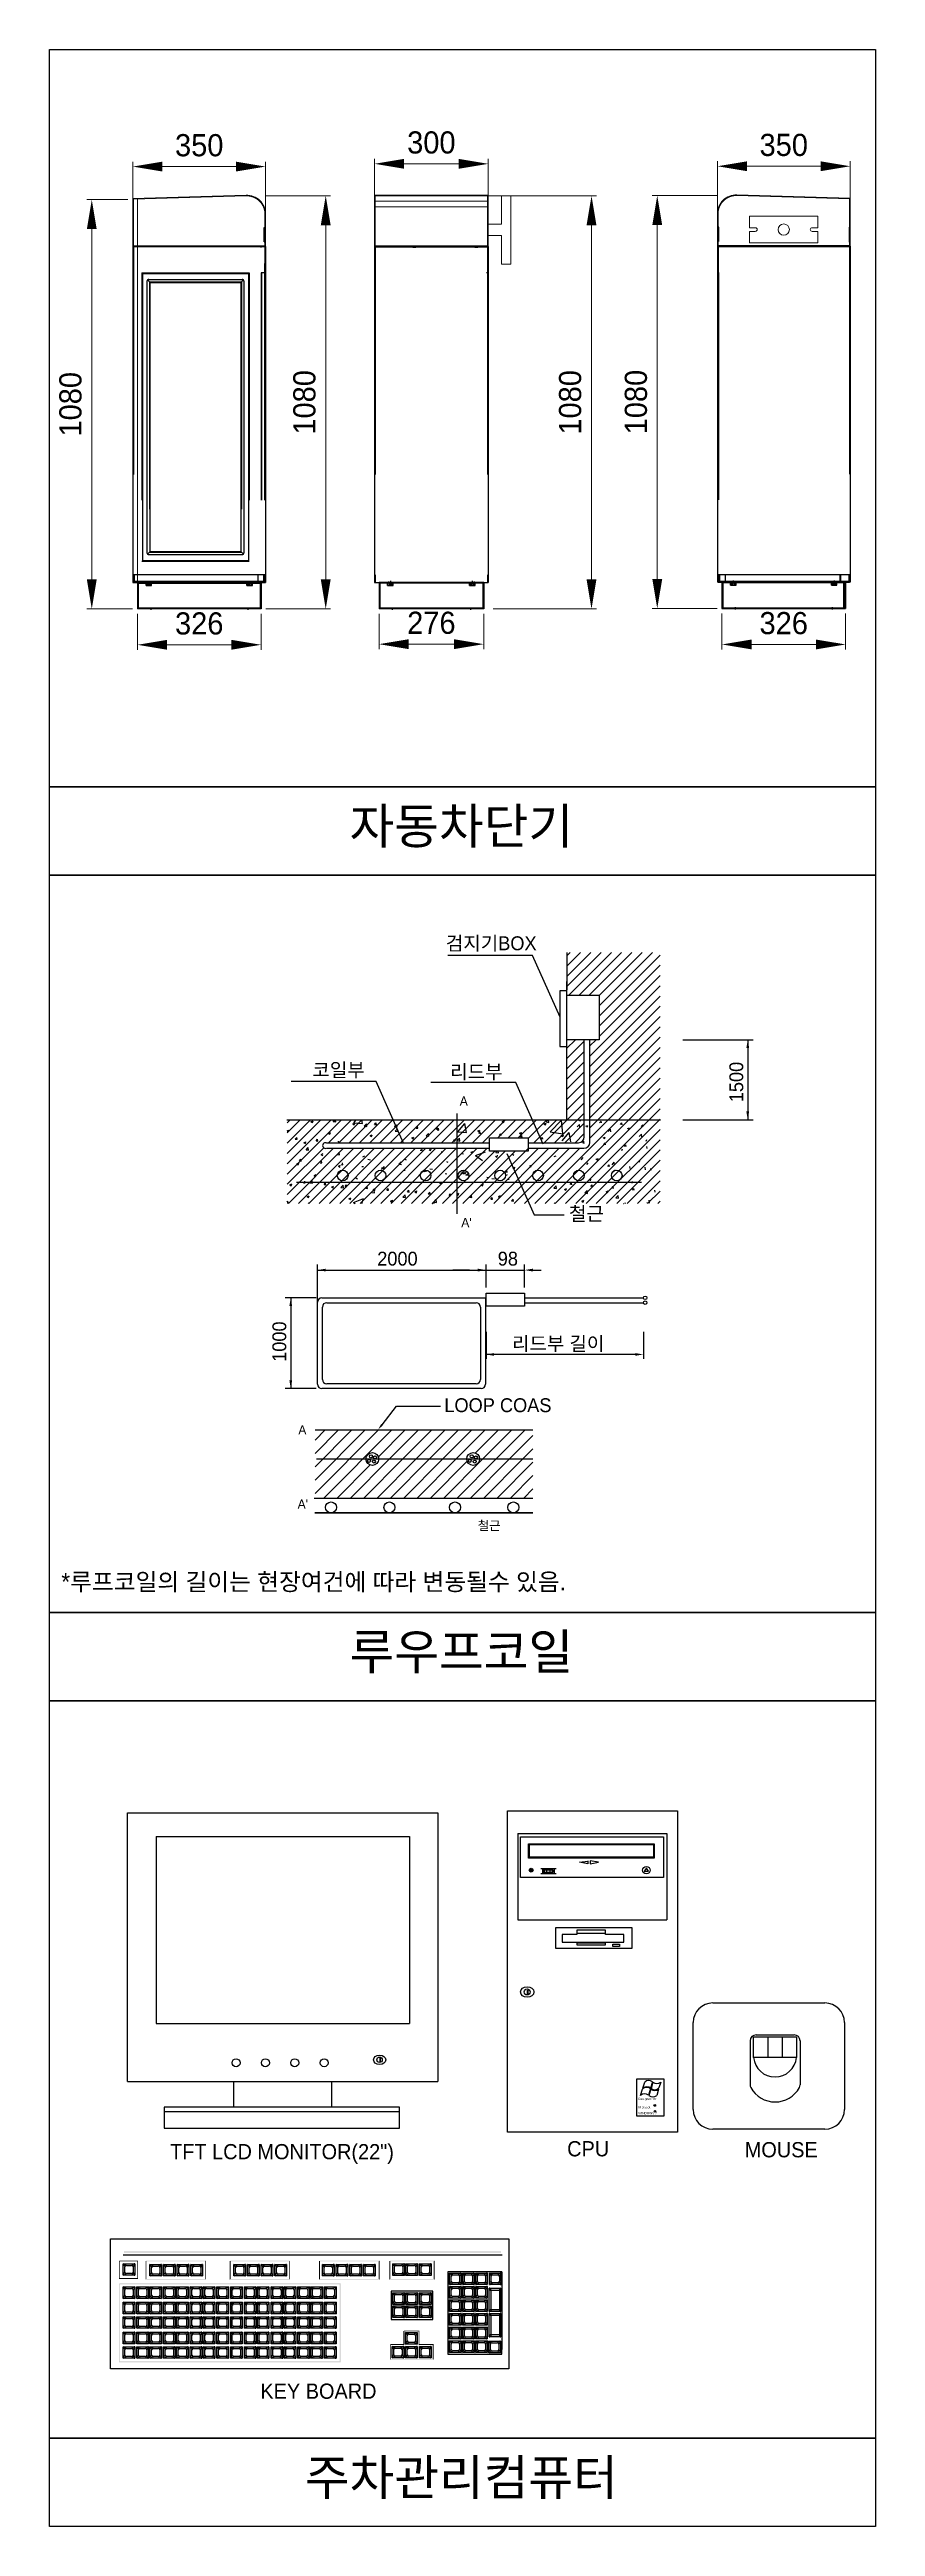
# Model space of a CAD drawing. Header units: millimetres. Extents: x 29838256 to 30236675, y -914750 to -833241.
# Drawn here: x 29838256 to 29849747, y -871510 to -837038 of the extents above; entities that cross this region are included whole.
import ezdxf
from ezdxf.enums import TextEntityAlignment as Align

# ---------------------------------------------------------------- set-up
doc = ezdxf.new("R2010")
doc.units = ezdxf.units.MM
doc.header["$LTSCALE"] = 600
doc.header["$MEASUREMENT"] = 0
doc.header["$PDSIZE"] = 1000
doc.linetypes.add('HIDDEN', pattern=[2, 1, -1])
doc.layers.get('0').update_dxf_attribs({"linetype": 'CONTINUOUS'})
doc.layers.get('DEFPOINTS').update_dxf_attribs({"linetype": 'CONTINUOUS'})
doc.layers.add('1', color=7, linetype='CONTINUOUS', lineweight=13)
for name, color, linetype in [('2', 7, 'CONTINUOUS'), ('4', 4, 'CONTINUOUS'), ('6', 6, 'CONTINUOUS'), ('7', 7, 'CONTINUOUS'), ('90', 30, 'CONTINUOUS'), ('95', 111, 'CONTINUOUS'), ('96', 171, 'CONTINUOUS'), ('97', 245, 'CONTINUOUS'), ('99', 231, 'CONTINUOUS'), ('993', 161, 'CONTINUOUS'), ('NP-DIM', 1, 'CONTINUOUS'), ('PARKING', 7, 'CONTINUOUS'), ('주차관제', 2, 'CONTINUOUS')]:
    doc.layers.add(name, color=color, linetype=linetype)
doc.styles.add('IBS', font='malgun_0.ttf')
doc.styles.add('굴림', font='')
doc.styles.add('아마노', font='H2GTRM.TTF')
doc.styles.get('굴림').set_extended_font_data('Gulim')
doc.dimstyles.new('넥스파치수선-1', dxfattribs={"dimtxt": 70, "dimasz": 60, "dimexe": 10, "dimexo": 10, "dimgap": 20, "dimtad": 1, "dimdsep": 46, "dimtxsty": '굴림', "dimcen": 2.5, "dimclrd": 1, "dimclre": 1, "dimclrt": 1, "dimadec": 0, "dimazin": 0, "dimtfac": 1, "dimtmove": 0, "dimatfit": 3, "dimfxl": 1, "dimarcsym": 0})

msp = doc.modelspace()

# ---------------------------------------------------------------- texts
at = {"layer": 'PARKING', "color": 7, "style": 'IBS'}
for s, p in [('자동차단기', (29843985.5, -848092.6)), ('루우프코일', (29843985.5, -859583.4)), ('주차관리컴퓨터', (29843985.5, -871074.3))]:
    msp.add_text(s, height=495.68, dxfattribs=at).set_placement(p, align=Align.CENTER)
at = {"layer": 'PARKING', "color": 7, "style": '아마노'}
for s, p in [('검지기BOX', (29845032.3, -849476.3)), ('코일부', (29842641, -851239.4)), ('리드부', (29844558.5, -851264.4)), ('철근', (29845969.2, -853240.3))]:
    msp.add_text(s, height=193.43, dxfattribs=at).set_placement(p, align=Align.MIDDLE_RIGHT)
for s, p in [('1500', (29847907.3, -851688.4)), ('1000', (29841549.2, -855301.9))]:
    msp.add_text(s, height=193.21, rotation=90, dxfattribs=at).set_placement(p)
for s, height, p in [('A', 129, (29843962.8, -851735.3)), ("A'", 129.02, (29843983.8, -853428)), ('2000', 193.21, (29842815, -853962.3)), ('98', 193.21, (29844492, -853962.3)), ('리드부 길이', 193.43, (29844690.4, -855145.2)), ('LOOP COAS', 193.43, (29843748.6, -856002)), ('A', 126.6, (29841717.9, -856311.1)), ("A'", 126.61, (29841708.2, -857343.1)), ('*루프코일의 길이는 현장여건에 따라 변동될수 있음.', 241.787, (29838419.5, -858483.5)), ('Designed for', 31.755, (29846448.4, -865576.1)), ('WINDOWS 7', 31.75, (29846448.4, -865773)), ('Microsoft', 31.75, (29846448.4, -865690.4)), ('R', 16.9, (29846668.5, -865658.9)), ('R', 16.9, (29846671.1, -865740.5)), ('TFT LCD MONITOR(22")', 211.7, (29839932.9, -866399.9)), ('CPU', 211.7, (29845457.5, -866359.4)), ('MOUSE', 211.7, (29847928.4, -866372.8)), ('KEY BOARD', 211.7, (29841189, -869733.3))]:
    msp.add_text(s, height=height, dxfattribs=at).set_placement(p)
at = {"layer": 'PARKING', "color": 7, "linetype": 'Continuous', "style": '아마노'}
msp.add_text('철근', height=126.61, dxfattribs=at).set_placement((29844213.3, -857644))

# ---------------------------------------------------------------- blocks, each defined once
blk = doc.blocks.new('*D731')
at = {"layer": 'DEFPOINTS', "color": 0, "transparency": 16777216}
for p in [(6539.7, 5183.3), (6865.7, 5183.3), (6865.7, 5088.7)]:
    blk.add_point(p, dxfattribs=at)
at = {"layer": 'NP-DIM', "color": 1, "lineweight": -2, "transparency": 16777216}
for p, q in [((6539.7, 5170.3), (6539.7, 5075.7)), ((6865.7, 5170.3), (6865.7, 5075.7)), ((6617.7, 5088.7), (6787.7, 5088.7))]:
    blk.add_line(p, q, dxfattribs=at)
at = {"layer": 'NP-DIM', "color": 1, "transparency": 16777216}
for points in [[(6617.7, 5101.7), (6617.7, 5075.7), (6539.7, 5088.7)], [(6787.7, 5075.7), (6787.7, 5101.7), (6865.7, 5088.7)]]:
    blk.add_solid(points, dxfattribs=at)
at = {"layer": 'NP-DIM', "color": 1, "transparency": 16777216, "insert": (6702.7, 5144.7), "char_height": 58.5, "attachment_point": 5, "style": '굴림'}
blk.add_mtext('326', dxfattribs=at)
blk = doc.blocks.new('*D727')
at = {"layer": 'DEFPOINTS', "color": 0, "transparency": 16777216}
for p in [(6527.7, 6263.3), (6419.3, 5183.3), (6539.7, 5183.3)]:
    blk.add_point(p, dxfattribs=at)
at = {"layer": 'NP-DIM', "color": 1, "lineweight": -2, "transparency": 16777216}
for p, q in [((6514.7, 6263.3), (6406.3, 6263.3)), ((6419.3, 6185.3), (6419.3, 5261.3)), ((6526.7, 5183.3), (6406.3, 5183.3))]:
    blk.add_line(p, q, dxfattribs=at)
at = {"layer": 'NP-DIM', "color": 1, "transparency": 16777216}
for points in [[(6432.3, 6185.3), (6406.3, 6185.3), (6419.3, 6263.3)], [(6406.3, 5261.3), (6432.3, 5261.3), (6419.3, 5183.3)]]:
    blk.add_solid(points, dxfattribs=at)
at = {"layer": 'NP-DIM', "color": 1, "transparency": 16777216, "insert": (6363.3, 5723.3), "char_height": 58.5, "attachment_point": 5, "rotation": 90, "style": '굴림'}
blk.add_mtext('1080', dxfattribs=at)
blk = doc.blocks.new('*D734')
at = {"layer": 'DEFPOINTS', "color": 0, "transparency": 16777216}
for p in [(7176.9, 5183.3), (7452.9, 5183.3), (7452.9, 5090.4)]:
    blk.add_point(p, dxfattribs=at)
at = {"layer": 'NP-DIM', "color": 1, "lineweight": -2, "transparency": 16777216}
for p, q in [((7176.9, 5170.3), (7176.9, 5077.4)), ((7452.9, 5170.3), (7452.9, 5077.4)), ((7254.9, 5090.4), (7374.9, 5090.4))]:
    blk.add_line(p, q, dxfattribs=at)
at = {"layer": 'NP-DIM', "color": 1, "transparency": 16777216}
for points in [[(7254.9, 5103.4), (7254.9, 5077.4), (7176.9, 5090.4)], [(7374.9, 5077.4), (7374.9, 5103.4), (7452.9, 5090.4)]]:
    blk.add_solid(points, dxfattribs=at)
at = {"layer": 'NP-DIM', "color": 1, "transparency": 16777216, "insert": (7314.9, 5146.4), "char_height": 58.5, "attachment_point": 5, "style": '굴림'}
blk.add_mtext('276', dxfattribs=at)
blk = doc.blocks.new('*D730')
at = {"layer": 'DEFPOINTS', "color": 0, "transparency": 16777216}
for p in [(7452.9, 6273.3), (7464.9, 5183.3), (7737.3, 5183.3)]:
    blk.add_point(p, dxfattribs=at)
at = {"layer": 'NP-DIM', "color": 1, "lineweight": -2, "transparency": 16777216}
for p, q in [((7465.9, 6273.3), (7750.3, 6273.3)), ((7737.3, 6195.3), (7737.3, 5261.3)), ((7477.9, 5183.3), (7750.3, 5183.3))]:
    blk.add_line(p, q, dxfattribs=at)
at = {"layer": 'NP-DIM', "color": 1, "transparency": 16777216}
for points in [[(7750.3, 6195.3), (7724.3, 6195.3), (7737.3, 6273.3)], [(7724.3, 5261.3), (7750.3, 5261.3), (7737.3, 5183.3)]]:
    blk.add_solid(points, dxfattribs=at)
at = {"layer": 'NP-DIM', "color": 1, "transparency": 16777216, "insert": (7681.2, 5728.3), "char_height": 58.5, "attachment_point": 5, "rotation": 90, "style": '굴림'}
blk.add_mtext('1080', dxfattribs=at)
blk = doc.blocks.new('*D732')
at = {"layer": 'DEFPOINTS', "color": 0, "transparency": 16777216}
for p in [(6865.7, 6273.3), (6865.7, 5183.3), (7036.3, 5183.3)]:
    blk.add_point(p, dxfattribs=at)
at = {"layer": 'NP-DIM', "color": 1, "lineweight": -2, "transparency": 16777216}
for p, q in [((6878.7, 6273.3), (7049.3, 6273.3)), ((7036.3, 6195.3), (7036.3, 5261.3)), ((6878.7, 5183.3), (7049.3, 5183.3))]:
    blk.add_line(p, q, dxfattribs=at)
at = {"layer": 'NP-DIM', "color": 1, "transparency": 16777216}
for points in [[(7049.3, 6195.3), (7023.3, 6195.3), (7036.3, 6273.3)], [(7023.3, 5261.3), (7049.3, 5261.3), (7036.3, 5183.3)]]:
    blk.add_solid(points, dxfattribs=at)
at = {"layer": 'NP-DIM', "color": 1, "transparency": 16777216, "insert": (6980.3, 5728.3), "char_height": 58.5, "attachment_point": 5, "rotation": 90, "style": '굴림'}
blk.add_mtext('1080', dxfattribs=at)
blk = doc.blocks.new('*D735')
at = {"layer": 'DEFPOINTS', "color": 0, "transparency": 16777216}
for p in [(6877.7, 6350.3), (6527.7, 6189.9), (6877.7, 6189.9)]:
    blk.add_point(p, dxfattribs=at)
at = {"layer": 'NP-DIM', "color": 1, "lineweight": -2, "transparency": 16777216}
for p, q in [((6527.7, 6202.9), (6527.7, 6363.3)), ((6605.7, 6350.3), (6799.7, 6350.3)), ((6877.7, 6202.9), (6877.7, 6363.3))]:
    blk.add_line(p, q, dxfattribs=at)
at = {"layer": 'NP-DIM', "color": 1, "transparency": 16777216}
for points in [[(6605.7, 6363.3), (6605.7, 6337.3), (6527.7, 6350.3)], [(6799.7, 6337.3), (6799.7, 6363.3), (6877.7, 6350.3)]]:
    blk.add_solid(points, dxfattribs=at)
at = {"layer": 'NP-DIM', "color": 1, "transparency": 16777216, "insert": (6702.7, 6406.3), "char_height": 58.5, "attachment_point": 5, "style": '굴림'}
blk.add_mtext('350', dxfattribs=at)
blk = doc.blocks.new('*D728')
at = {"layer": 'DEFPOINTS', "color": 0, "transparency": 16777216}
for p in [(7464.9, 6357.6), (7164.9, 6207.3), (7464.9, 6207.3)]:
    blk.add_point(p, dxfattribs=at)
at = {"layer": 'NP-DIM', "color": 1, "lineweight": -2, "transparency": 16777216}
for p, q in [((7164.9, 6220.3), (7164.9, 6370.6)), ((7242.9, 6357.6), (7386.9, 6357.6)), ((7464.9, 6220.3), (7464.9, 6370.6))]:
    blk.add_line(p, q, dxfattribs=at)
at = {"layer": 'NP-DIM', "color": 1, "transparency": 16777216}
for points in [[(7242.9, 6370.6), (7242.9, 6344.6), (7164.9, 6357.6)], [(7386.9, 6344.6), (7386.9, 6370.6), (7464.9, 6357.6)]]:
    blk.add_solid(points, dxfattribs=at)
at = {"layer": 'NP-DIM', "color": 1, "transparency": 16777216, "insert": (7314.9, 6413.6), "char_height": 58.5, "attachment_point": 5, "style": '굴림'}
blk.add_mtext('300', dxfattribs=at)
blk = doc.blocks.new('*D726')
at = {"layer": 'DEFPOINTS', "color": 0, "transparency": 16777216}
for p in [(8081.3, 5184.1), (8407.3, 5184.1), (8081.3, 5089.6)]:
    blk.add_point(p, dxfattribs=at)
at = {"layer": 'NP-DIM', "color": 1, "lineweight": -2, "transparency": 16777216}
for p, q in [((8081.3, 5171.1), (8081.3, 5076.6)), ((8407.3, 5171.1), (8407.3, 5076.6)), ((8329.3, 5089.6), (8159.3, 5089.6))]:
    blk.add_line(p, q, dxfattribs=at)
at = {"layer": 'NP-DIM', "color": 1, "transparency": 16777216}
for points in [[(8159.3, 5102.6), (8159.3, 5076.6), (8081.3, 5089.6)], [(8329.3, 5076.6), (8329.3, 5102.6), (8407.3, 5089.6)]]:
    blk.add_solid(points, dxfattribs=at)
at = {"layer": 'NP-DIM', "color": 1, "transparency": 16777216, "insert": (8244.3, 5145.5), "char_height": 58.5, "attachment_point": 5, "style": '굴림'}
blk.add_mtext('326', dxfattribs=at)
blk = doc.blocks.new('*D729')
at = {"layer": 'DEFPOINTS', "color": 0, "transparency": 16777216}
for p in [(8081.3, 6274.1), (7910.7, 5184.1), (8081.3, 5184.1)]:
    blk.add_point(p, dxfattribs=at)
at = {"layer": 'NP-DIM', "color": 1, "lineweight": -2, "transparency": 16777216}
for p, q in [((8068.3, 6274.1), (7897.7, 6274.1)), ((7910.7, 6196.1), (7910.7, 5262.1)), ((8068.3, 5184.1), (7897.7, 5184.1))]:
    blk.add_line(p, q, dxfattribs=at)
at = {"layer": 'NP-DIM', "color": 1, "transparency": 16777216}
for points in [[(7923.7, 6196.1), (7897.7, 6196.1), (7910.7, 6274.1)], [(7897.7, 5262.1), (7923.7, 5262.1), (7910.7, 5184.1)]]:
    blk.add_solid(points, dxfattribs=at)
at = {"layer": 'NP-DIM', "color": 1, "transparency": 16777216, "insert": (7854.7, 5729.1), "char_height": 58.5, "attachment_point": 5, "rotation": 90, "style": '굴림'}
blk.add_mtext('1080', dxfattribs=at)
blk = doc.blocks.new('*D733')
at = {"layer": 'DEFPOINTS', "color": 0, "transparency": 16777216}
for p in [(8069.3, 6351.2), (8069.3, 6190.7), (8419.3, 6190.7)]:
    blk.add_point(p, dxfattribs=at)
at = {"layer": 'NP-DIM', "color": 1, "lineweight": -2, "transparency": 16777216}
for p, q in [((8069.3, 6203.7), (8069.3, 6364.2)), ((8341.3, 6351.2), (8147.3, 6351.2)), ((8419.3, 6203.7), (8419.3, 6364.2))]:
    blk.add_line(p, q, dxfattribs=at)
at = {"layer": 'NP-DIM', "color": 1, "transparency": 16777216}
for points in [[(8147.3, 6364.2), (8147.3, 6338.2), (8069.3, 6351.2)], [(8341.3, 6338.2), (8341.3, 6364.2), (8419.3, 6351.2)]]:
    blk.add_solid(points, dxfattribs=at)
at = {"layer": 'NP-DIM', "color": 1, "transparency": 16777216, "insert": (8244.3, 6407.1), "char_height": 58.5, "attachment_point": 5, "style": '굴림'}
blk.add_mtext('350', dxfattribs=at)
blk = doc.blocks.new('a4q345')
at = {"layer": '주차관제'}
for points in [[(1611711, -29134), (1629092, -29134), (1629092, -44653), (1611711, -44653)], [(1611711, -44653), (1629092, -44653), (1629092, -46515), (1611711, -46515)]]:
    blk.add_lwpolyline(points, close=True, dxfattribs=at)
blk = doc.blocks.new('차단기장비')
for p, q in [((6539.693, 5183.255), (6539.693, 6263.255)), ((7164.88, 6259.516), (7164.88, 6244.516)), ((7164.88, 6244.516), (7463.28, 6244.516)), ((7499.88, 6198.255), (7499.88, 6273.255)), ((7499.88, 6273.255), (7524.88, 6273.255)), ((7524.88, 6273.255), (7524.88, 6093.255)), ((8154.332, 6189.138), (8154.332, 6219.138)), ((8154.332, 6219.138), (8244.332, 6219.138)), ((8244.332, 6219.138), (8334.332, 6219.138)), ((8334.332, 6219.138), (8334.332, 6189.138)), ((7499.88, 6198.255), (7464.88, 6198.255)), ((7464.88, 6198.255), (7464.88, 6168.255)), ((7464.88, 6168.255), (7499.88, 6168.255)), ((7499.88, 6093.255), (7499.88, 6168.255)), ((8169.332, 6189.138), (8154.332, 6189.138)), ((8154.332, 6149.138), (8154.332, 6179.138)), ((8169.332, 6179.138), (8154.332, 6179.138)), ((8334.332, 6149.138), (8154.332, 6149.138)), ((8174.332, 6184.138), (8174.332, 6184.138)), ((8174.332, 6184.138), (8174.332, 6184.138)), ((8314.332, 6184.138), (8314.332, 6184.138)), ((8334.332, 6189.138), (8319.332, 6189.138)), ((8319.332, 6179.138), (8334.332, 6179.138)), ((8334.332, 6179.138), (8334.332, 6149.138)), ((7524.88, 6093.255), (7499.88, 6093.255))]:
    blk.add_line(p, q)
at = {"color": 7}
blk.add_line((7164.88, 6259.516), (7463.28, 6259.516), dxfattribs=at)
blk.add_circle((8244.332, 6184.138), 15)
for centre, start, end in [((8169.332, 6184.138), 0, 90), ((8169.332, 6184.138), 270, 0), ((8319.332, 6184.138), 90, 180), ((8319.332, 6184.138), 180, 270)]:
    blk.add_arc(centre, 5, start, end)
at = {"layer": '1', "color": 7}
for p, q in [((6527.693, 6266.255), (6826.265, 6274.786)), ((7164.88, 6274.807), (7464.88, 6274.807)), ((7164.88, 6274.807), (7164.88, 6139.855)), ((7464.88, 6274.807), (7464.88, 6139.855)), ((8419.332, 6267.138), (8120.76, 6275.668)), ((6527.693, 6139.855), (6527.693, 6266.255)), ((6877.693, 6139.855), (6877.693, 6224.807)), ((8069.332, 6140.738), (8069.332, 6225.689)), ((8419.332, 6140.738), (8419.332, 6267.138)), ((6527.693, 6139.855), (6877.693, 6139.855)), ((7164.88, 6139.855), (7464.88, 6139.855)), ((8419.332, 6140.738), (8069.332, 6140.738))]:
    blk.add_line(p, q, dxfattribs=at)
at = {"layer": '1', "color": 7, "linetype": 'HIDDEN'}
for p, q in [((8417.732, 6265.583), (8120.714, 6274.069)), ((6529.293, 6264.701), (6826.31, 6273.187)), ((6529.293, 6141.455), (6529.293, 6264.701)), ((6876.093, 6141.455), (6876.093, 6224.807)), ((7166.48, 6273.207), (7463.28, 6273.207)), ((7166.48, 6273.207), (7166.48, 6141.455)), ((7463.28, 6273.207), (7463.28, 6141.455)), ((8070.932, 6142.338), (8070.932, 6225.689)), ((8417.732, 6142.338), (8417.732, 6265.583)), ((7464.88, 6199.755), (7463.28, 6199.755)), ((6529.293, 6141.455), (6876.093, 6141.455)), ((6866.693, 6139.855), (6866.693, 6141.455)), ((7166.48, 6141.455), (7463.28, 6141.455)), ((7175.88, 6141.455), (7175.88, 6139.855)), ((7453.88, 6141.455), (7453.88, 6139.855)), ((7458.88, 6141.455), (7458.88, 6139.855)), ((8417.732, 6142.338), (8070.932, 6142.338)), ((8080.332, 6140.738), (8080.332, 6142.338))]:
    blk.add_line(p, q, dxfattribs=at)
at = {"layer": '1', "color": 7}
for centre, start, end in [((6827.693, 6224.807), 0, 91.6365771), ((8119.332, 6225.689), 88.3634229, 180)]:
    blk.add_arc(centre, 50, start, end, dxfattribs=at)
at = {"layer": '1', "color": 7, "linetype": 'HIDDEN'}
for centre, start, end in [((8119.332, 6225.689), 88.3634229, 180), ((6827.693, 6224.807), 0, 91.6365771)]:
    blk.add_arc(centre, 48.4, start, end, dxfattribs=at)
at = {"layer": '2', "color": 7}
for p, q in [((6527.693, 6139.855), (6527.693, 5253.255)), ((6527.693, 6139.855), (6877.693, 6139.855)), ((6877.693, 6139.855), (6877.693, 5253.255)), ((7164.88, 6139.855), (7164.88, 5253.255)), ((7164.88, 6139.855), (7464.88, 6139.855)), ((7464.88, 6139.855), (7464.88, 5253.255)), ((8069.332, 6140.738), (8069.332, 5254.138)), ((8419.332, 6140.738), (8069.332, 6140.738)), ((8419.332, 6140.738), (8419.332, 5254.138)), ((6552.693, 6068.255), (6552.693, 5311.255)), ((6552.693, 6068.255), (6832.693, 6068.255)), ((6564.693, 6047.855), (6564.693, 5331.655)), ((6571.093, 6046.455), (6566.157, 6051.391)), ((6569.693, 6052.855), (6815.693, 6052.855)), ((6572.693, 6044.855), (6572.693, 5334.655)), ((6572.693, 6044.855), (6812.693, 6044.855)), ((6812.693, 6044.855), (6812.693, 5334.655)), ((6814.293, 6046.455), (6819.228, 6051.391)), ((6820.693, 6047.855), (6820.693, 5331.655)), ((6832.693, 6068.255), (6832.693, 5311.255)), ((6552.693, 5311.255), (6832.693, 5311.255)), ((6566.157, 5328.12), (6571.093, 5333.055)), ((6569.693, 5326.655), (6815.693, 5326.655)), ((6572.693, 5334.655), (6812.693, 5334.655)), ((6814.293, 5333.055), (6819.228, 5328.12)), ((6527.693, 5253.255), (6877.693, 5253.255)), ((7164.88, 5253.255), (7464.88, 5253.255)), ((8419.332, 5254.138), (8069.332, 5254.138))]:
    blk.add_line(p, q, dxfattribs=at)
at = {"layer": '2', "color": 7, "linetype": 'HIDDEN'}
for p, q in [((6529.293, 6138.255), (6529.293, 5253.255)), ((6876.093, 6138.255), (6529.293, 6138.255)), ((6876.093, 6138.255), (6876.093, 5253.255)), ((7166.48, 6138.255), (7166.48, 5253.255)), ((7166.48, 6138.255), (7463.28, 6138.255)), ((7463.28, 6138.255), (7463.28, 5253.255)), ((8070.932, 6139.138), (8070.932, 5254.138)), ((8070.932, 6139.138), (8417.732, 6139.138)), ((8417.732, 6139.138), (8417.732, 5254.138)), ((6551.093, 6069.855), (6551.093, 5309.655)), ((6551.093, 6069.855), (6834.293, 6069.855)), ((6571.093, 6046.455), (6571.093, 5333.055)), ((6571.093, 6046.455), (6814.293, 6046.455)), ((6814.293, 6046.455), (6814.293, 5333.055)), ((6834.293, 6069.855), (6834.293, 5309.655)), ((6551.093, 5309.655), (6834.293, 5309.655)), ((6571.093, 5333.055), (6814.293, 5333.055)), ((6662.693, 5334.655), (6662.693, 5333.055)), ((6722.693, 5334.655), (6722.693, 5333.055))]:
    blk.add_line(p, q, dxfattribs=at)
at = {"layer": '2', "color": 7}
for centre, radius, start, end in [((8080.332, 6142.738), 2, 270, 0), ((6866.693, 6141.855), 2, 180, 270), ((7175.88, 6141.855), 2, 270, 0), ((7453.88, 6141.855), 2, 180, 270), ((6569.693, 6047.855), 5, 90, 180), ((6815.693, 6047.855), 5, 0, 90), ((6569.693, 5331.655), 5, 180, 270), ((6815.693, 5331.655), 5, 270, 0)]:
    blk.add_arc(centre, radius, start, end, dxfattribs=at)
at = {"layer": '2', "color": 7, "linetype": 'HIDDEN'}
for centre, start, end in [((8080.332, 6142.738), 270, 0), ((6866.693, 6141.855), 180, 270), ((7175.88, 6141.855), 270, 0), ((7453.88, 6141.855), 180, 270)]:
    blk.add_arc(centre, 3.6, start, end, dxfattribs=at)
at = {"layer": '4', "color": 7, "linetype": 'HIDDEN'}
for p, q in [((6529.293, 6149.855), (6529.293, 6189.855)), ((6874.093, 6189.855), (6876.093, 6189.855)), ((6874.093, 6151.855), (6874.093, 6189.855)), ((6876.093, 6149.855), (6876.093, 6189.855)), ((8072.932, 6190.738), (8070.932, 6190.738)), ((8070.932, 6150.738), (8070.932, 6190.738)), ((8072.932, 6152.738), (8072.932, 6190.738)), ((8417.732, 6150.738), (8417.732, 6190.738)), ((7463.28, 5933.255), (7463.28, 5903.255))]:
    blk.add_line(p, q, dxfattribs=at)
at = {"layer": '6', "color": 7, "linetype": 'HIDDEN'}
blk.add_line((7463.28, 5593.255), (7463.28, 5563.255), dxfattribs=at)
at = {"layer": '7', "color": 7}
for p, q in [((7266.28, 6138.005), (7274.28, 6138.005)), ((7429.28, 6138.005), (7437.28, 6138.005)), ((7211.88, 5186.855), (7211.88, 5181.255)), ((7417.88, 5186.855), (7417.88, 5181.255))]:
    blk.add_line(p, q, dxfattribs=at)
at = {"layer": '7', "color": 7, "ltscale": 0.5}
for p, q in [((6572.693, 5624.355), (6572.693, 5639.355)), ((6572.693, 5639.134), (6572.693, 5624.577))]:
    blk.add_line(p, q, dxfattribs=at)
at = {"layer": '7', "color": 7, "ltscale": 0.8}
for p, q in [((6569.693, 5257.255), (6569.693, 5251.255)), ((6569.693, 5255.255), (6569.693, 5249.655)), ((6835.693, 5257.255), (6835.693, 5251.255)), ((6835.693, 5255.255), (6835.693, 5249.655)), ((7206.88, 5257.255), (7206.88, 5251.255)), ((7206.88, 5255.255), (7206.88, 5249.655)), ((7422.88, 5257.255), (7422.88, 5251.255)), ((7422.88, 5255.255), (7422.88, 5249.655)), ((8111.332, 5258.138), (8111.332, 5252.138)), ((8111.332, 5256.138), (8111.332, 5250.538)), ((8377.332, 5258.138), (8377.332, 5252.138)), ((8377.332, 5256.138), (8377.332, 5250.538))]:
    blk.add_line(p, q, dxfattribs=at)
at = {"layer": '7', "color": 7, "ltscale": 0.3}
for p, q in [((6569.693, 5243.755), (6569.693, 5253.255)), ((6835.693, 5243.755), (6835.693, 5253.255)), ((7206.88, 5243.755), (7206.88, 5253.255)), ((7422.88, 5243.755), (7422.88, 5253.255)), ((8111.332, 5244.638), (8111.332, 5254.138)), ((8377.332, 5244.638), (8377.332, 5254.138))]:
    blk.add_line(p, q, dxfattribs=at)
at = {"layer": '7', "color": 7, "ltscale": 2}
for p, q in [((6574.693, 5187.255), (6574.693, 5181.255)), ((6830.693, 5187.255), (6830.693, 5181.255)), ((8116.332, 5188.138), (8116.332, 5182.138)), ((8372.332, 5188.138), (8372.332, 5182.138))]:
    blk.add_line(p, q, dxfattribs=at)
at = {"layer": '90', "color": 7}
for p, q in [((6539.693, 5253.255), (6539.693, 5183.255)), ((6539.693, 5253.255), (6865.693, 5253.255)), ((6865.693, 5253.255), (6865.693, 5183.255)), ((7452.88, 5253.255), (7176.88, 5253.255)), ((7176.88, 5253.255), (7176.88, 5183.255)), ((7452.88, 5253.255), (7452.88, 5183.255)), ((8081.332, 5254.138), (8081.332, 5184.138)), ((8407.332, 5254.138), (8081.332, 5254.138)), ((8402.332, 5254.138), (8402.332, 5184.138)), ((8407.332, 5254.138), (8407.332, 5184.138)), ((6865.693, 5183.255), (6539.693, 5183.255)), ((7452.88, 5183.255), (7176.88, 5183.255)), ((8081.332, 5184.138), (8407.332, 5184.138))]:
    blk.add_line(p, q, dxfattribs=at)
at = {"layer": '90', "color": 7, "linetype": 'HIDDEN'}
for p, q in [((6541.693, 5251.255), (6541.693, 5185.255)), ((6541.693, 5251.255), (6863.693, 5251.255)), ((6564.693, 5251.255), (6564.693, 5253.255)), ((6564.693, 5251.255), (6564.693, 5253.255)), ((6840.693, 5251.255), (6840.693, 5253.255)), ((6844.864, 5251.255), (6844.864, 5253.255)), ((6863.693, 5251.255), (6863.693, 5185.255)), ((7450.88, 5251.255), (7178.88, 5251.255)), ((7178.88, 5251.255), (7178.88, 5185.255)), ((7201.88, 5251.255), (7201.88, 5253.255)), ((7201.88, 5251.255), (7201.88, 5253.255)), ((7427.88, 5251.255), (7427.88, 5253.255)), ((7427.88, 5251.255), (7427.88, 5253.255)), ((7450.88, 5251.255), (7450.88, 5185.255)), ((8083.332, 5252.138), (8083.332, 5186.138)), ((8405.332, 5252.138), (8083.332, 5252.138)), ((8102.16, 5252.138), (8102.16, 5254.138)), ((8106.332, 5252.138), (8106.332, 5254.138)), ((8382.332, 5252.138), (8382.332, 5254.138)), ((8382.332, 5252.138), (8382.332, 5254.138)), ((8404.332, 5252.138), (8404.332, 5186.138)), ((8405.332, 5252.138), (8405.332, 5186.138)), ((6863.693, 5185.255), (6541.693, 5185.255)), ((6589.693, 5185.255), (6589.693, 5183.255)), ((6815.693, 5185.255), (6815.693, 5183.255)), ((7450.88, 5185.255), (7178.88, 5185.255)), ((7226.88, 5185.255), (7226.88, 5183.255)), ((7402.88, 5185.255), (7402.88, 5183.255)), ((8083.332, 5186.138), (8405.332, 5186.138)), ((8131.332, 5186.138), (8131.332, 5184.138)), ((8357.332, 5186.138), (8357.332, 5184.138))]:
    blk.add_line(p, q, dxfattribs=at)
at = {"layer": '95', "color": 7, "linetype": 'HIDDEN'}
for p, q in [((6866.093, 6070.255), (6866.093, 5255.255)), ((6876.093, 6070.255), (6866.093, 6070.255)), ((6867.293, 6070.255), (6867.293, 5255.255)), ((6874.893, 6070.255), (6874.893, 5273.255)), ((6876.093, 6070.255), (6876.093, 5273.255)), ((8070.932, 6071.138), (8070.932, 5274.138)), ((8072.132, 6071.138), (8072.132, 5274.138)), ((6872.093, 5255.255), (6866.093, 5255.255)), ((6872.093, 5273.255), (6872.093, 5255.255)), ((6876.093, 5273.255), (6872.093, 5273.255)), ((8070.932, 5274.138), (8074.932, 5274.138)), ((8074.932, 5274.138), (8074.932, 5256.138)), ((8074.932, 5256.138), (8080.932, 5256.138))]:
    blk.add_line(p, q, dxfattribs=at)
at = {"layer": '96', "color": 7, "linetype": 'HIDDEN'}
for p, q in [((6876.093, 5273.255), (6529.293, 5273.255)), ((6529.293, 5273.255), (6529.293, 5253.255)), ((6876.093, 5253.255), (6529.293, 5253.255)), ((6531.293, 5273.255), (6531.293, 5255.255)), ((6874.093, 5255.255), (6531.293, 5255.255)), ((6564.693, 5255.255), (6564.693, 5253.255)), ((6840.693, 5255.255), (6840.693, 5253.255)), ((6857.03, 5273.255), (6857.03, 5253.255)), ((6874.093, 5273.255), (6874.093, 5255.255)), ((6876.093, 5273.255), (6876.093, 5253.255)), ((7166.48, 5273.255), (7166.48, 5253.255)), ((7166.48, 5253.255), (7463.28, 5253.255)), ((7201.88, 5255.255), (7201.88, 5253.255)), ((7427.88, 5255.255), (7427.88, 5253.255)), ((7463.28, 5273.255), (7463.28, 5253.255)), ((8070.932, 5274.138), (8070.932, 5254.138)), ((8070.932, 5274.138), (8417.732, 5274.138)), ((8070.932, 5254.138), (8417.732, 5254.138)), ((8072.932, 5274.138), (8072.932, 5256.138)), ((8072.932, 5256.138), (8415.732, 5256.138)), ((8089.994, 5274.138), (8089.994, 5254.138)), ((8106.332, 5256.138), (8106.332, 5254.138)), ((8382.332, 5256.138), (8382.332, 5254.138)), ((8391.932, 5274.138), (8391.932, 5254.138)), ((8393.932, 5274.138), (8393.932, 5256.138)), ((8415.732, 5274.138), (8415.732, 5256.138)), ((8417.732, 5274.138), (8417.732, 5254.138))]:
    blk.add_line(p, q, dxfattribs=at)
at = {"layer": '97', "color": 7, "linetype": 'HIDDEN'}
for p, q in [((6576.943, 5251.255), (6562.443, 5251.255)), ((6562.443, 5245.555), (6562.443, 5251.255)), ((6564.193, 5251.255), (6564.193, 5252.255)), ((6575.193, 5252.255), (6564.193, 5252.255)), ((6575.13, 5244.755), (6564.255, 5244.755)), ((6566.068, 5245.555), (6566.068, 5251.255)), ((6573.318, 5245.555), (6573.318, 5251.255)), ((6575.193, 5251.255), (6575.193, 5252.255)), ((6576.943, 5245.555), (6576.943, 5251.255)), ((6842.943, 5251.255), (6828.443, 5251.255)), ((6828.443, 5245.555), (6828.443, 5251.255)), ((6830.193, 5251.255), (6830.193, 5252.255)), ((6841.193, 5252.255), (6830.193, 5252.255)), ((6841.13, 5244.755), (6830.255, 5244.755)), ((6832.068, 5245.555), (6832.068, 5251.255)), ((6839.318, 5245.555), (6839.318, 5251.255)), ((6841.193, 5251.255), (6841.193, 5252.255)), ((6842.943, 5245.555), (6842.943, 5251.255)), ((7214.13, 5251.255), (7199.63, 5251.255)), ((7199.63, 5245.555), (7199.63, 5251.255)), ((7201.38, 5251.255), (7201.38, 5252.255)), ((7212.38, 5252.255), (7201.38, 5252.255)), ((7212.317, 5244.755), (7201.442, 5244.755)), ((7203.255, 5245.555), (7203.255, 5251.255)), ((7210.505, 5245.555), (7210.505, 5251.255)), ((7212.38, 5251.255), (7212.38, 5252.255)), ((7214.13, 5245.555), (7214.13, 5251.255)), ((7430.13, 5251.255), (7415.63, 5251.255)), ((7415.63, 5245.555), (7415.63, 5251.255)), ((7417.38, 5251.255), (7417.38, 5252.255)), ((7428.38, 5252.255), (7417.38, 5252.255)), ((7428.317, 5244.755), (7417.442, 5244.755)), ((7419.255, 5245.555), (7419.255, 5251.255)), ((7426.505, 5245.555), (7426.505, 5251.255)), ((7428.38, 5251.255), (7428.38, 5252.255)), ((7430.13, 5245.555), (7430.13, 5251.255)), ((8104.082, 5252.138), (8118.582, 5252.138)), ((8104.082, 5246.438), (8104.082, 5252.138)), ((8105.832, 5252.138), (8105.832, 5253.138)), ((8105.832, 5253.138), (8116.832, 5253.138)), ((8105.894, 5245.638), (8116.769, 5245.638)), ((8107.707, 5246.438), (8107.707, 5252.138)), ((8114.957, 5246.438), (8114.957, 5252.138)), ((8116.832, 5252.138), (8116.832, 5253.138)), ((8118.582, 5246.438), (8118.582, 5252.138)), ((8370.082, 5252.138), (8384.582, 5252.138)), ((8370.082, 5246.438), (8370.082, 5252.138)), ((8371.832, 5252.138), (8371.832, 5253.138)), ((8371.832, 5253.138), (8382.832, 5253.138)), ((8371.894, 5245.638), (8382.769, 5245.638)), ((8373.707, 5246.438), (8373.707, 5252.138)), ((8380.957, 5246.438), (8380.957, 5252.138)), ((8382.832, 5252.138), (8382.832, 5253.138)), ((8384.582, 5246.438), (8384.582, 5252.138))]:
    blk.add_line(p, q, dxfattribs=at)
for centre, radius, start, end in [((6564.255, 5247.209), 2.453, 222.3686577, 317.6313423), ((6569.693, 5253.368), 8.613, 245.1097937, 294.8902063), ((6575.13, 5247.209), 2.453, 222.3686577, 317.6313423), ((6830.255, 5247.209), 2.453, 222.3686577, 317.6313423), ((6835.693, 5253.368), 8.613, 245.1097937, 294.8902063), ((6841.13, 5247.209), 2.453, 222.3686577, 317.6313423), ((7201.442, 5247.209), 2.453, 222.3686577, 317.6313423), ((7206.88, 5253.368), 8.613, 245.1097937, 294.8902063), ((7212.317, 5247.209), 2.453, 222.3686577, 317.6313423), ((7417.442, 5247.209), 2.453, 222.3686577, 317.6313423), ((7422.88, 5253.368), 8.613, 245.1097937, 294.8902063), ((7428.317, 5247.209), 2.453, 222.3686577, 317.6313423), ((8105.894, 5248.091), 2.453, 222.3686577, 317.6313423), ((8111.332, 5254.25), 8.613, 245.1097937, 294.8902063), ((8116.769, 5248.091), 2.453, 222.3686577, 317.6313423), ((8371.894, 5248.091), 2.453, 222.3686577, 317.6313423), ((8377.332, 5254.25), 8.613, 245.1097937, 294.8902063), ((8382.769, 5248.091), 2.453, 222.3686577, 317.6313423)]:
    blk.add_arc(centre, radius, start, end, dxfattribs=at)
at = {"layer": '99', "color": 7, "linetype": 'HIDDEN'}
for p, q in [((6529.293, 6094.755), (6529.293, 6070.255)), ((6876.093, 6070.255), (6876.093, 6094.755)), ((7463.28, 6094.755), (7463.28, 6070.255)), ((8070.932, 6071.138), (8070.932, 6095.638)), ((8417.732, 6095.638), (8417.732, 6071.138)), ((7463.28, 6070.255), (7460.28, 6070.255))]:
    blk.add_line(p, q, dxfattribs=at)
at = {"layer": '993', "color": 7, "linetype": 'HIDDEN'}
for p, q in [((6529.293, 5646.855), (6529.293, 5591.855)), ((8417.732, 5647.738), (8417.732, 5592.738))]:
    blk.add_line(p, q, dxfattribs=at)
at = {"layer": 'NP-DIM'}
for base, p1, p2, text, picture, middle in [((6877.693, 6350.282), (6527.693, 6189.855), (6877.693, 6189.855), '350', '*D735', (6702.693, 6406.263)), ((7464.88, 6357.579), (7164.88, 6207.331), (7464.88, 6207.331), '300', '*D728', (7314.88, 6413.56)), ((6865.693, 5088.685), (6539.693, 5183.255), (6865.693, 5183.255), '326', '*D731', (6702.693, 5144.667)), ((7452.88, 5090.401), (7176.88, 5183.255), (7452.88, 5183.255), '276', '*D734', (7314.88, 5146.411))]:
    dim = blk.add_linear_dim(base=base, p1=p1, p2=p2, text=text, dimstyle='넥스파치수선-1', override={"dimscale": 1.3, "dimtxt": 45}, dxfattribs=at)
    dim.commit()
    dim.dimension.update_dxf_attribs({"geometry": picture, "text_midpoint": middle})
for base, p1, p2, angle, text, picture, middle in [((8069.332, 6351.164), (8419.332, 6190.738), (8069.332, 6190.738), 180, '350', '*D733', (8244.332, 6407.145)), ((7910.69, 5184.138), (8081.332, 6274.138), (8081.332, 5184.138), 90, '1080', '*D729', (7854.651, 5729.138)), ((6419.349, 5183.255), (6527.693, 6263.255), (6539.693, 5183.255), 90, '1080', '*D727', (6363.31, 5723.255)), ((7036.334, 5183.255), (6865.693, 6273.255), (6865.693, 5183.255), 90, '1080', '*D732', (6980.294, 5728.255)), ((7737.264, 5183.255), (7452.88, 6273.255), (7464.88, 5183.255), 90, '1080', '*D730', (7681.225, 5728.255)), ((8081.332, 5089.567), (8407.332, 5184.138), (8081.332, 5184.138), 180, '326', '*D726', (8244.332, 5145.549))]:
    dim = blk.add_linear_dim(base=base, p1=p1, p2=p2, angle=angle, text=text, dimstyle='넥스파치수선-1', override={"dimscale": 1.3, "dimtxt": 45}, dxfattribs=at)
    dim.commit()
    dim.dimension.update_dxf_attribs({"geometry": picture, "text_midpoint": middle})

# ---------------------------------------------------------------- linework, layer by layer
at = {"layer": 'PARKING', "color": 7, "linetype": 'Continuous'}
for p, q in [((29844977.5, -849647.1), (29843795.3, -849647.1)), ((29845454.9, -849604.5), (29845454.9, -850125.6)), ((29845454.9, -849650.9), (29845501.3, -849604.5)), ((29845454.9, -850079.4), (29845929.8, -849604.5)), ((29845454.9, -849936.6), (29845786.9, -849604.5)), ((29845454.9, -849793.8), (29845644.1, -849604.5)), ((29845479.6, -850197.5), (29846072.6, -849604.5)), ((29845622.4, -850197.5), (29846215.4, -849604.5)), ((29845765.2, -850197.5), (29846358.2, -849604.5)), ((29845901.6, -850203.9), (29846501, -849604.5)), ((29845901.6, -850346.7), (29846643.8, -849604.5)), ((29845901.6, -850489.5), (29846751.5, -849639.6)), ((29845449.2, -850006.8), (29845449.2, -851932.7)), ((29845772.4, -851047.2), (29846751.5, -850068.1)), ((29845901.6, -850632.3), (29846751.5, -849782.4)), ((29845901.6, -850775.1), (29846751.5, -849925.2)), ((29845449.2, -850139.3), (29845355.5, -850139.3)), ((29845355.5, -850139.3), (29845355.5, -850914.8)), ((29845449.2, -850197.5), (29845901.6, -850197.5)), ((29845772.4, -851190), (29846751.5, -850210.9)), ((29845772.4, -851332.8), (29846751.5, -850353.7)), ((29845901.6, -850197.5), (29845901.6, -850817.9)), ((29845772.4, -851475.6), (29846751.5, -850496.5)), ((29845772.4, -851618.4), (29846751.5, -850639.3)), ((29845355.5, -850914.8), (29845449.2, -850914.8)), ((29845449.2, -850941.9), (29845573.2, -850817.9)), ((29845901.6, -850817.9), (29845449.2, -850817.9)), ((29845449.2, -851084.7), (29845694.8, -850839.1)), ((29845449.2, -851227.5), (29845694.8, -850981.9)), ((29845449.2, -851370.3), (29845694.8, -851124.7)), ((29845694.8, -852171.9), (29845694.8, -850817.9)), ((29845772.4, -851761.2), (29846751.5, -850782.1)), ((29845772.4, -850904.4), (29845858.8, -850817.9)), ((29845772.4, -852249.4), (29845772.4, -850817.9)), ((29845772.4, -851904), (29846751.5, -850924.9)), ((29845772.4, -852046.8), (29846751.5, -851067.7)), ((29842799.7, -851401.5), (29841617.4, -851401.5)), ((29844742.8, -851414.4), (29843560.6, -851414.4)), ((29845006.4, -853098.5), (29846751.5, -851353.3)), ((29845449.2, -851513.1), (29845694.8, -851267.5)), ((29845449.2, -851655.9), (29845694.8, -851410.4)), ((29845772.4, -852189.7), (29846751.5, -851210.5)), ((29845138.1, -852252.7), (29845694.8, -851696)), ((29845149.2, -853098.5), (29846751.5, -851496.2)), ((29845292, -853098.5), (29846751.5, -851639)), ((29845434.8, -853098.5), (29846751.5, -851781.8)), ((29845449.2, -851798.8), (29845694.8, -851553.2)), ((29841558.6, -851932.7), (29846754.7, -851932.7)), ((29841561, -852116.7), (29841745, -851932.7)), ((29841561, -851973.9), (29841602.2, -851932.7)), ((29841561, -852687.9), (29842316.2, -851932.7)), ((29841561, -852545.1), (29842173.4, -851932.7)), ((29841561, -852402.3), (29842030.6, -851932.7)), ((29841561, -852259.5), (29841887.8, -851932.7)), ((29841561, -852086), (29841582, -852078)), ((29841561, -852093.8), (29841573.8, -852102.4)), ((29841573.8, -852102.4), (29841582, -852078)), ((29841893.1, -851958.6), (29841921.4, -851947.7)), ((29841893.1, -851958.6), (29841913.2, -851972.1)), ((29841913.2, -851972.1), (29841921.4, -851947.7)), ((29842134.2, -852121.2), (29842162.5, -852110.3)), ((29842134.2, -852121.2), (29842154.3, -852134.8)), ((29842139.1, -852252.7), (29842459, -851932.7)), ((29842154.3, -852134.8), (29842162.5, -852110.3)), ((29842198.9, -851948.4), (29842212, -851932.7)), ((29842198.9, -851948.4), (29842223, -851950.5)), ((29842201.8, -851955.9), (29842224, -851932.7)), ((29842201.8, -851955.9), (29842237.7, -851961.5)), ((29842223, -851950.5), (29842219.7, -851932.7)), ((29842237.7, -851961.5), (29842234.4, -851932.7)), ((29842281.9, -852252.7), (29842601.8, -851932.7)), ((29842424.7, -852252.7), (29842744.7, -851932.7)), ((29842473.6, -851990.9), (29842501.9, -851980.1)), ((29842473.6, -851990.9), (29842493.7, -852004.5)), ((29842488.6, -851973.8), (29842523, -851932.7)), ((29842488.6, -851973.8), (29842609.3, -851984.3)), ((29842493.7, -852004.5), (29842501.9, -851980.1)), ((29842512.7, -851975.9), (29842512.7, -851975.9)), ((29842567.6, -852252.7), (29842887.5, -851932.7)), ((29842609.3, -851984.3), (29842599.8, -851932.7)), ((29842632.9, -852022.8), (29842664.3, -851990)), ((29842632.9, -852022.8), (29842668.8, -852028.4)), ((29842668.8, -852028.4), (29842664.4, -851990)), ((29842710.4, -852252.7), (29843030.3, -851932.7)), ((29842714.7, -852153.6), (29842743, -852142.7)), ((29842714.7, -852153.6), (29842734.8, -852167.1)), ((29842734.8, -852167.1), (29842743, -852142.7)), ((29842778.3, -851999.1), (29842797.8, -851975.9)), ((29842778.3, -851999.1), (29842802.5, -852001.2)), ((29842802.5, -852001.2), (29842797.8, -851975.9)), ((29842853.2, -852252.7), (29843173.1, -851932.7)), ((29842996, -852252.7), (29843315.9, -851932.7)), ((29843054.1, -852023.3), (29843082.4, -852012.4)), ((29843054.1, -852023.3), (29843074.2, -852036.8)), ((29843064, -852089.6), (29843095.4, -852056.9)), ((29843064, -852089.6), (29843099.9, -852095.2)), ((29843068, -852024.4), (29843087.5, -852001.2)), ((29843068, -852024.4), (29843092.2, -852026.6)), ((29843074.2, -852036.8), (29843082.4, -852012.4)), ((29843092.2, -852026.6), (29843087.5, -852001.2)), ((29843099.9, -852095.2), (29843095.4, -852056.9)), ((29843138.8, -852252.7), (29843458.7, -851932.7)), ((29843281.6, -852252.7), (29843601.5, -851932.7)), ((29843357.8, -852049.8), (29843377.2, -852026.6)), ((29843357.8, -852049.8), (29843381.9, -852051.9)), ((29843381.9, -852051.9), (29843377.2, -852026.6)), ((29843424.4, -852252.7), (29843744.3, -851932.7)), ((29843495.1, -852156.5), (29843526.5, -852123.7)), ((29843495.1, -852156.5), (29843531, -852162.1)), ((29843531, -852162.1), (29843526.5, -852123.7)), ((29843567.2, -852252.7), (29843887.1, -851932.7)), ((29843634.6, -852055.6), (29843662.9, -852044.8)), ((29843634.6, -852055.6), (29843654.7, -852069.2)), ((29843647.5, -852075.1), (29843666.9, -852051.9)), ((29843647.5, -852075.1), (29843671.6, -852077.3)), ((29843654.7, -852069.2), (29843662.9, -852044.8)), ((29843671.6, -852077.3), (29843667, -852051.9)), ((29843710, -852252.7), (29844029.9, -851932.7)), ((29843852.8, -852252.7), (29844172.8, -851932.7)), ((29843937.2, -852100.5), (29844034.6, -851984.5)), ((29843937.2, -852100.5), (29844057.9, -852111)), ((29843961.3, -852102.6), (29843961.3, -852102.6)), ((29843985, -851932.7), (29843994.1, -851938.9)), ((29843994.1, -851938.9), (29843996.1, -851932.7)), ((29843995.7, -852252.7), (29844315.6, -851932.7)), ((29844057.9, -852111.1), (29844034.6, -851984.5)), ((29844138.5, -852252.7), (29844458.4, -851932.7)), ((29844215.1, -852088), (29844243.4, -852077.1)), ((29844215.1, -852088), (29844235.2, -852101.5)), ((29844226.9, -852125.8), (29844246.4, -852102.6)), ((29844235.2, -852101.5), (29844243.4, -852077.1)), ((29844251.1, -852128), (29844246.4, -852102.6)), ((29844281.3, -852252.7), (29844601.2, -851932.7)), ((29844491.9, -852184.8), (29844744, -851932.7)), ((29844516.6, -852151.2), (29844536.1, -852128)), ((29844540.8, -852153.3), (29844536.1, -852128)), ((29844554.5, -851957.7), (29844582.8, -851946.8)), ((29844554.5, -851957.7), (29844574.6, -851971.2)), ((29844574.6, -851971.2), (29844582.8, -851946.8)), ((29844634.8, -852184.8), (29844886.8, -851932.7)), ((29844777.6, -852184.8), (29845029.6, -851932.7)), ((29844795.6, -852120.3), (29844823.9, -852109.5)), ((29844795.6, -852120.3), (29844815.7, -852133.9)), ((29844806.4, -852176.5), (29844825.8, -852153.3)), ((29844815.7, -852133.9), (29844823.9, -852109.5)), ((29844830.5, -852178.6), (29844825.8, -852153.3)), ((29844912.8, -852192.4), (29845172.4, -851932.7)), ((29844995.3, -852252.7), (29845315.2, -851932.7)), ((29845135, -851990), (29845163.3, -851979.2)), ((29845135, -851990), (29845155.1, -852003.6)), ((29845155.1, -852003.6), (29845163.3, -851979.2)), ((29845165.9, -851963.6), (29845195.5, -851932.7)), ((29845165.9, -851963.6), (29845201.8, -851969.2)), ((29845201.8, -851969.2), (29845197.6, -851932.7)), ((29845219.4, -852100.8), (29845376.7, -851936.8)), ((29845219.4, -852100.8), (29845399, -852128.6)), ((29845280.9, -852252.7), (29845694.8, -851838.8)), ((29845376.1, -852152.7), (29845404.4, -852141.8)), ((29845376.1, -852152.7), (29845396.2, -852166.2)), ((29845399, -852128.7), (29845376.7, -851936.8)), ((29845385.8, -852227.2), (29845483.2, -852111.2)), ((29845396.2, -852166.2), (29845404.4, -852141.8)), ((29845423.8, -852252.7), (29845694.8, -851981.6)), ((29845506.5, -852237.8), (29845483.2, -852111.2)), ((29845566.6, -852252.7), (29845694.8, -852124.4)), ((29845577.6, -853098.5), (29846751.5, -851924.6)), ((29845596.9, -852030.5), (29845628.4, -851997.7)), ((29845619.5, -851948.7), (29845632.9, -851932.7)), ((29845632.9, -852036), (29845628.4, -851997.7)), ((29845643.6, -851950.9), (29845640.3, -851932.7)), ((29845715.5, -852022.4), (29845743.7, -852011.5)), ((29845720.4, -853098.5), (29846751.5, -852067.4)), ((29845735.6, -852035.9), (29845743.8, -852011.5)), ((29845909.2, -851974.1), (29845928.7, -851950.9)), ((29845933.3, -851976.2), (29845928.7, -851950.9)), ((29846028, -852097.3), (29846059.5, -852064.5)), ((29846064, -852102.9), (29846059.5, -852064.5)), ((29846198.9, -851999.4), (29846218.4, -851976.2)), ((29846223.1, -852001.6), (29846218.4, -851976.2)), ((29846296, -852054.7), (29846324.2, -852043.9)), ((29846316.1, -852068.3), (29846324.2, -852043.9)), ((29846459.1, -852164.2), (29846490.6, -852131.4)), ((29846488.6, -852024.8), (29846508.1, -852001.6)), ((29846495.1, -852169.8), (29846490.6, -852131.4)), ((29846512.8, -852026.9), (29846508.1, -852001.6)), ((29846655.4, -851938), (29846657.2, -851932.7)), ((29841561, -852830.8), (29842069.9, -852321.9)), ((29841561, -852973.6), (29842204.4, -852330.2)), ((29841578.9, -853098.5), (29842347.2, -852330.2)), ((29841675.5, -852201.5), (29841694.9, -852178.3)), ((29841675.5, -852201.5), (29841699.6, -852203.7)), ((29841699.6, -852203.7), (29841695, -852178.3)), ((29841721.7, -853098.5), (29842490, -852330.2)), ((29841731.5, -852505.4), (29841751, -852482.2)), ((29841755.7, -852507.5), (29841751, -852482.2)), ((29841794.8, -852251.5), (29841823.1, -852240.6)), ((29841794.8, -852251.5), (29841814.9, -852265)), ((29841814.9, -852265), (29841823.1, -852240.6)), ((29841824.3, -852349.4), (29841855.7, -852316.6)), ((29841824.3, -852349.4), (29841860.2, -852355)), ((29841860.2, -852355), (29841855.7, -852316.6)), ((29841864.5, -853098.5), (29842632.8, -852330.2)), ((29841965.2, -852226.9), (29841984.7, -852203.7)), ((29841965.2, -852226.9), (29841989.3, -852229)), ((29841989.3, -852229), (29841984.7, -852203.7)), ((29842007.4, -853098.5), (29842775.6, -852330.2)), ((29842035.9, -852414.1), (29842064.2, -852403.3)), ((29842035.9, -852414.1), (29842056, -852427.7)), ((29842107.9, -852252.7), (29844376.4, -852252.7)), ((29842107.9, -852330.2), (29844376.4, -852330.2)), ((29842150.2, -853098.5), (29842918.4, -852330.2)), ((29842254.9, -852252.2), (29842259.7, -852252.7)), ((29842255.3, -852416.3), (29842291.3, -852421.8)), ((29842278.8, -852252.7), (29842274.4, -852229)), ((29842291.3, -852421.8), (29842286.8, -852383.5)), ((29842293, -853098.5), (29843061.2, -852330.2)), ((29842435.8, -853098.5), (29843204.1, -852330.2)), ((29842578.6, -853098.5), (29843346.9, -852330.2)), ((29842616.4, -852446.5), (29842644.7, -852435.6)), ((29842686.4, -852483.1), (29842722.4, -852488.7)), ((29842721.4, -853098.5), (29843489.7, -852330.2)), ((29842864.2, -853098.5), (29843632.5, -852330.2)), ((29843007, -853098.5), (29843775.3, -852330.2)), ((29843146.2, -852330.2), (29843148.2, -852330.4)), ((29843149.8, -853098.5), (29843918.1, -852330.2)), ((29843196.9, -852478.8), (29843217, -852492.4)), ((29843292.6, -853098.5), (29844060.9, -852330.2)), ((29843295.2, -852185.9), (29843323.5, -852175)), ((29843295.2, -852185.9), (29843315.3, -852199.5)), ((29843315.3, -852199.5), (29843323.5, -852175)), ((29843413.8, -852353.6), (29843437.9, -852355.7)), ((29843437.9, -852355.7), (29843433.3, -852330.4)), ((29843435.5, -853098.5), (29844203.7, -852330.2)), ((29843536.3, -852348.5), (29843556.4, -852362.1)), ((29843556.4, -852362.1), (29843564.6, -852337.7)), ((29843578.3, -853098.5), (29844346.5, -852330.2)), ((29843703.5, -852379), (29843727.7, -852381.1)), ((29843721.1, -853098.5), (29844450.6, -852369)), ((29843863.9, -853098.5), (29844593.4, -852369)), ((29843875.7, -852218.3), (29843904, -852207.4)), ((29843875.7, -852218.3), (29843895.8, -852231.8)), ((29843895.8, -852231.8), (29843904, -852207.4)), ((29843926.1, -852223.4), (29843957.6, -852190.6)), ((29843926.1, -852223.4), (29843962.1, -852228.9)), ((29843962.1, -852228.9), (29843957.6, -852190.6)), ((29843993.2, -852404.3), (29844017.4, -852406.4)), ((29844006.7, -853098.5), (29844736.2, -852369)), ((29844116.8, -852380.9), (29844136.9, -852394.4)), ((29844136.9, -852394.4), (29844145.1, -852370)), ((29844149.5, -853098.5), (29844917.8, -852330.2)), ((29844180.1, -852431.4), (29844321.5, -852377.1)), ((29844180.1, -852431.4), (29844280.6, -852499.2)), ((29844292.3, -853098.5), (29845060.6, -852330.2)), ((29844376.4, -852184.8), (29844912.8, -852184.8)), ((29844376.4, -852369), (29844376.4, -852184.8)), ((29844912.8, -852369), (29844376.4, -852369)), ((29844435.1, -853098.5), (29845203.4, -852330.2)), ((29844462.2, -852438.3), (29844482.3, -852451.9)), ((29844463.9, -852387), (29844478.7, -852371.6)), ((29844463.9, -852387), (29844499.9, -852392.5)), ((29844482.3, -852451.9), (29844490.5, -852427.5)), ((29844499.9, -852392.5), (29844497.4, -852371.6)), ((29844577.9, -853098.5), (29845346.2, -852330.2)), ((29844697.3, -852413.2), (29844717.4, -852426.8)), ((29844720.7, -853098.5), (29845489, -852330.2)), ((29844863.6, -853098.5), (29845631.8, -852330.2)), ((29844912.8, -852184.8), (29844912.8, -852369)), ((29844912.8, -852252.7), (29845614, -852252.7)), ((29844912.8, -852330.2), (29845691.6, -852330.2)), ((29845096.1, -852201.9), (29845115.6, -852178.7)), ((29845120.2, -852204), (29845115.6, -852178.7)), ((29845277.8, -852445.6), (29845306.1, -852434.7)), ((29845650.5, -852490.8), (29845682, -852458)), ((29845675.5, -852252.6), (29845695, -852229.4)), ((29845675.5, -852252.6), (29845699.7, -852254.7)), ((29845858.3, -852477.9), (29845878.4, -852491.5)), ((29845863.2, -853098.5), (29846751.5, -852210.2)), ((29845878.4, -852491.5), (29845886.6, -852467.1)), ((29845956.6, -852185), (29845984.9, -852174.2)), ((29845965.2, -852277.9), (29845984.7, -852254.7)), ((29845976.7, -852198.6), (29845984.9, -852174.2)), ((29845989.4, -852280), (29845984.7, -852254.7)), ((29846006, -853098.5), (29846751.5, -852353)), ((29846148.8, -853098.5), (29846751.5, -852495.8)), ((29846217.8, -852361.2), (29846226, -852336.8)), ((29846255, -852303.3), (29846274.4, -852280.1)), ((29846279.1, -852305.4), (29846274.4, -852280.1)), ((29846458.9, -852523.8), (29846467.1, -852499.4)), ((29846557.2, -852230.9), (29846565.4, -852206.5)), ((29846568.8, -852330.7), (29846564.2, -852305.4)), ((29841598.3, -852837.3), (29841626.5, -852826.4)), ((29841598.3, -852837.3), (29841618.3, -852850.8)), ((29841618.4, -852850.9), (29841626.5, -852826.4)), ((29841691.1, -852802), (29846489.7, -852802)), ((29841696.5, -852544.4), (29841724.8, -852533.5)), ((29841696.5, -852544.4), (29841716.6, -852557.9)), ((29841716.6, -852557.9), (29841724.8, -852533.5)), ((29841731.5, -852505.4), (29841755.7, -852507.5)), ((29841787.6, -852809.2), (29841793.6, -852802)), ((29841787.6, -852809.2), (29841811.7, -852811.3)), ((29841811.7, -852811.3), (29841807, -852786)), ((29841877.8, -852809.7), (29841885.2, -852802)), ((29841877.8, -852809.7), (29841913.7, -852815.3)), ((29841913.7, -852815.3), (29841909.3, -852776.9)), ((29841937.6, -852707), (29841965.9, -852696.2)), ((29841937.6, -852707), (29841957.7, -852720.6)), ((29842021.2, -852530.7), (29842045.4, -852532.8)), ((29842045.4, -852532.8), (29842040.7, -852507.5)), ((29842077.3, -852834.5), (29842096.8, -852811.3)), ((29842077.3, -852834.5), (29842101.4, -852836.7)), ((29842101.4, -852836.7), (29842096.8, -852811.3)), ((29842277, -852576.7), (29842305.3, -852565.9)), ((29842277, -852576.7), (29842297.1, -852590.3)), ((29842308.9, -852876.6), (29842340.4, -852843.8)), ((29842311, -852556.1), (29842335.1, -852558.2)), ((29842335.1, -852558.2), (29842330.4, -852532.9)), ((29842344.8, -852882.2), (29842340.4, -852843.8)), ((29842367, -852859.9), (29842386.5, -852836.7)), ((29842391.2, -852862), (29842386.5, -852836.7)), ((29842518.1, -852739.4), (29842538.2, -852752.9)), ((29842600.7, -852581.4), (29842624.8, -852583.5)), ((29842877.6, -852622.6), (29842885.8, -852598.2)), ((29842890.4, -852606.8), (29842909.9, -852583.6)), ((29842890.4, -852606.8), (29842914.5, -852608.9)), ((29842914.6, -852608.9), (29842909.9, -852583.6)), ((29843117.5, -852550), (29843149, -852517.2)), ((29843117.5, -852550), (29843153.4, -852555.5)), ((29843180.1, -852632.1), (29843204.3, -852634.2)), ((29843438, -852641.4), (29843458.1, -852655)), ((29843458.1, -852655), (29843466.3, -852630.6)), ((29843469.8, -852657.5), (29843489.3, -852634.2)), ((29843494, -852659.6), (29843489.3, -852634.3)), ((29843548.6, -852616.8), (29843584.5, -852622.4)), ((29843679.1, -852804.1), (29843684.5, -852802)), ((29843679.1, -852804.1), (29843699.2, -852817.6)), ((29843699.2, -852817.6), (29843704.5, -852802)), ((29843759.6, -852682.8), (29843783.7, -852684.9)), ((29843777.4, -852511.2), (29843797.5, -852524.7)), ((29843979.7, -852683.7), (29844011.2, -852650.9)), ((29844015.6, -852689.3), (29844011.2, -852650.9)), ((29844018.5, -852673.8), (29844046.8, -852662.9)), ((29844018.5, -852673.8), (29844038.6, -852687.3)), ((29844038.6, -852687.3), (29844046.8, -852662.9)), ((29844049.3, -852708.1), (29844068.8, -852684.9)), ((29844073.4, -852710.3), (29844068.8, -852684.9)), ((29844259.6, -852836.4), (29844287.9, -852825.6)), ((29844259.6, -852836.4), (29844279.7, -852850)), ((29844279.7, -852850), (29844287.9, -852825.6)), ((29844339, -852733.5), (29844363.2, -852735.6)), ((29844410.8, -852750.6), (29844446.7, -852756.1)), ((29844596.6, -852657.6), (29844616, -852634.4)), ((29844596.6, -852657.6), (29844620.7, -852659.7)), ((29844599, -852706.1), (29844627.3, -852695.3)), ((29844599, -852706.1), (29844599.3, -852706.4)), ((29844620.7, -852659.7), (29844616, -852634.4)), ((29844628.7, -852758.8), (29844652.9, -852761)), ((29844703.3, -852601), (29844731.6, -852590.1)), ((29844703.3, -852601), (29844723.4, -852614.5)), ((29844723.4, -852614.5), (29844731.6, -852590.1)), ((29844938.4, -852575.9), (29844966.7, -852565)), ((29844938.4, -852575.9), (29844958.5, -852589.4)), ((29845208.2, -852809.5), (29845214.5, -852802)), ((29845232.3, -852811.7), (29845230.5, -852802)), ((29845497.9, -852834.9), (29845517.4, -852811.7)), ((29845522, -852837), (29845517.4, -852811.7)), ((29845731.6, -852556.4), (29845751, -852533.2)), ((29845780.1, -852784.4), (29845788.3, -852760)), ((29845787.6, -852860.2), (29845807.1, -852837)), ((29845811.8, -852862.4), (29845807.1, -852837)), ((29846021.3, -852581.8), (29846040.8, -852558.5)), ((29846045.4, -852583.9), (29846040.8, -852558.5)), ((29846081.6, -852557.6), (29846113, -852524.9)), ((29846099.4, -852640.6), (29846107.1, -852645.7)), ((29846117.5, -852563.2), (29846113.1, -852524.9)), ((29846125.1, -852637.3), (29846127.7, -852629.7)), ((29846291.7, -853098.5), (29846751.5, -852638.6)), ((29846335.2, -852609.2), (29846330.5, -852583.9)), ((29846340.5, -852803.2), (29846343.6, -852802)), ((29846360.6, -852816.7), (29846368.8, -852792.3)), ((29846434.5, -853098.5), (29846751.5, -852781.4)), ((29846548.6, -852630.1), (29846544.1, -852591.7)), ((29846624.9, -852634.6), (29846620.2, -852609.2)), ((29841561, -853079.2), (29841573.4, -853064.5)), ((29841561, -853088.3), (29841578, -853089.8)), ((29841578, -853089.8), (29841573.4, -853064.5)), ((29841839.4, -852999.9), (29841867.6, -852989.1)), ((29841839.4, -852999.9), (29841859.5, -853013.5)), ((29841855.8, -853098.5), (29841863.1, -853089.8)), ((29841859.5, -853013.5), (29841867.6, -852989.1)), ((29841864.7, -853098.5), (29841863.1, -853089.8)), ((29842178.7, -852869.6), (29842207, -852858.8)), ((29842198.8, -852883.2), (29842207, -852858.8)), ((29842308.9, -852876.6), (29842344.8, -852882.2)), ((29842367, -852859.9), (29842391.1, -852862)), ((29842419.9, -853032.3), (29842448.1, -853021.4)), ((29842440, -853045.8), (29842448.1, -853021.4)), ((29842483.1, -853082.8), (29842624.6, -853028.5)), ((29842483.1, -853082.8), (29842506.4, -853098.5)), ((29842601.1, -853098.5), (29842624.6, -853028.5)), ((29842656.7, -852885.2), (29842676.2, -852862)), ((29842656.7, -852885.2), (29842680.9, -852887.4)), ((29842680.9, -852887.4), (29842676.2, -852862)), ((29842740, -852943.5), (29842775.9, -852949)), ((29842759.2, -852902), (29842787.5, -852891.1)), ((29842759.2, -852902), (29842779.3, -852915.5)), ((29842775.9, -852949), (29842771.5, -852910.7)), ((29842779.3, -852915.6), (29842787.5, -852891.1)), ((29842946.4, -852910.6), (29842965.9, -852887.4)), ((29842946.4, -852910.6), (29842970.6, -852912.7)), ((29842970.6, -852912.7), (29842965.9, -852887.4)), ((29843000.4, -853064.6), (29843028.6, -853053.8)), ((29843000.4, -853064.6), (29843020.4, -853078.2)), ((29843020.5, -853078.2), (29843028.6, -853053.8)), ((29843171.1, -853010.3), (29843202.5, -852977.5)), ((29843171.1, -853010.3), (29843207, -853015.9)), ((29843207, -853015.9), (29843202.5, -852977.5)), ((29843236.2, -852935.9), (29843255.6, -852912.7)), ((29843236.2, -852935.9), (29843260.3, -852938.1)), ((29843260.3, -852938.1), (29843255.6, -852912.7)), ((29843339.7, -852934.3), (29843368, -852923.5)), ((29843339.7, -852934.3), (29843359.8, -852947.9)), ((29843359.8, -852947.9), (29843368, -852923.5)), ((29843525.9, -852961.3), (29843545.4, -852938.1)), ((29843525.9, -852961.3), (29843550, -852963.4)), ((29843550, -852963.4), (29843545.4, -852938.1)), ((29843580.8, -853097), (29843609.1, -853086.1)), ((29843580.8, -853097), (29843583.1, -853098.5)), ((29843602.2, -853077.2), (29843633.6, -853044.4)), ((29843602.2, -853077.2), (29843638.1, -853082.7)), ((29843605, -853098.5), (29843609.1, -853086.1)), ((29843638.1, -853082.7), (29843633.6, -853044.4)), ((29843815.6, -852986.6), (29843835.1, -852963.4)), ((29843815.6, -852986.6), (29843839.8, -852988.7)), ((29843839.8, -852988.7), (29843835.1, -852963.4)), ((29843920.2, -852966.7), (29843948.5, -852955.8)), ((29843920.2, -852966.7), (29843940.3, -852980.2)), ((29843940.3, -852980.3), (29843948.5, -852955.8)), ((29844105.3, -853012), (29844124.8, -852988.8)), ((29844105.3, -853012), (29844129.5, -853014.1)), ((29844129.5, -853014.1), (29844124.8, -852988.8)), ((29844395.1, -853037.3), (29844414.5, -853014.1)), ((29844395.1, -853037.3), (29844419.2, -853039.4)), ((29844419.2, -853039.4), (29844414.5, -853014.1)), ((29844500.7, -852999), (29844529, -852988.2)), ((29844500.7, -852999), (29844520.8, -853012.6)), ((29844520.8, -853012.6), (29844529, -852988.2)), ((29844684.8, -853062.7), (29844704.2, -853039.5)), ((29844684.8, -853062.7), (29844708.9, -853064.8)), ((29844708.9, -853064.8), (29844704.3, -853039.5)), ((29845273, -852884.3), (29845304.4, -852851.5)), ((29845273, -852884.3), (29845308.9, -852889.8)), ((29845276.7, -853098.5), (29845283.7, -853090.2)), ((29845285.2, -853098.5), (29845283.7, -853090.2)), ((29845308.9, -852889.8), (29845304.4, -852851.5)), ((29845420.6, -852901.1), (29845448.9, -852890.3)), ((29845420.6, -852901.1), (29845440.7, -852914.7)), ((29845440.7, -852914.7), (29845448.9, -852890.3)), ((29845661.7, -853063.7), (29845690, -853052.9)), ((29845661.7, -853063.7), (29845681.8, -853077.3)), ((29845681.8, -853077.3), (29845690, -853052.9)), ((29845704.1, -852951.1), (29845735.5, -852918.3)), ((29845704.1, -852951.1), (29845740, -852956.7)), ((29845740, -852956.7), (29845735.5, -852918.3)), ((29846001.1, -852933.5), (29846029.4, -852922.6)), ((29846001.1, -852933.5), (29846021.2, -852947)), ((29846021.2, -852947), (29846029.4, -852922.6)), ((29846077.3, -852885.6), (29846096.8, -852862.4)), ((29846101.5, -852887.7), (29846096.8, -852862.4)), ((29846135.1, -853018), (29846166.6, -852985.2)), ((29846135.1, -853018), (29846171.1, -853023.6)), ((29846171.1, -853023.6), (29846166.6, -852985.2)), ((29846242.2, -853096.1), (29846245.8, -853098.5)), ((29846266.1, -853098.5), (29846270.5, -853085.2)), ((29846367.1, -852910.9), (29846386.5, -852887.7)), ((29846391.2, -852913), (29846386.5, -852887.7)), ((29846566.2, -853084.8), (29846602.2, -853090.4)), ((29846577.3, -853098.5), (29846751.5, -852924.3)), ((29846602.2, -853090.4), (29846597.7, -853052.1)), ((29846680.9, -852938.4), (29846676.3, -852913.1)), ((29846720.1, -853098.5), (29846751.5, -853067.1)), ((29844999.6, -853257.3), (29845417.9, -853257.3)), ((29841982.7, -855614.2), (29841982.7, -854470.7)), ((29842043.2, -854410.2), (29844321.4, -854410.2)), ((29842051.3, -855545.5), (29842051.3, -854539.4)), ((29842111.9, -854478.8), (29844192.1, -854478.8)), ((29844252.7, -854539.4), (29844252.7, -855545.5)), ((29844321.4, -854410.2), (29844321.4, -855614.2)), ((29844321.4, -854410.2), (29844329.5, -854410.2)), ((29844321.4, -854478.8), (29844329.5, -854478.8)), ((29844329.5, -854344.7), (29844865.9, -854344.7)), ((29844329.5, -854528.9), (29844329.5, -854344.7)), ((29844865.9, -854528.9), (29844329.5, -854528.9)), ((29844865.9, -854344.7), (29844865.9, -854528.9)), ((29844865.9, -854410.2), (29846518.8, -854410.2)), ((29844865.9, -854478.8), (29846518.8, -854478.8)), ((29844192.1, -855606.1), (29842111.9, -855606.1)), ((29844260.8, -855674.8), (29842043.2, -855674.8)), ((29842881.4, -856176.6), (29843081.7, -855919.1)), ((29843081.7, -855919.1), (29843171.4, -855919.1)), ((29843171.4, -855919.1), (29843694.8, -855919.1)), ((29841950.7, -856249.5), (29844982.2, -856249.5)), ((29841970.9, -856653.4), (29844982.2, -856653.4)), ((29841938.6, -857198.7), (29844982.2, -857198.7)), ((29841950.7, -857198.7), (29842277.9, -857198.7)), ((29841946.6, -857404.7), (29844982.2, -857404.7)), ((29844982.2, -857404.7), (29841946.6, -857404.7))]:
    msp.add_line(p, q, dxfattribs=at)
at = {"layer": 'PARKING', "color": 7}
for p, q in [((29845360.6, -850504.3), (29844977.5, -849647.1)), ((29847065.7, -850817.9), (29848047.6, -850817.9)), ((29847970.3, -850817.9), (29847970.3, -851932.7)), ((29843182.7, -852258.7), (29842799.7, -851401.5)), ((29845125.9, -852271.6), (29844742.8, -851414.4)), ((29843923.5, -851847.2), (29843923.5, -853243.5)), ((29847065.7, -851932.7), (29848047.6, -851932.7)), ((29844616.6, -852400.1), (29844999.6, -853257.3)), ((29841982.7, -854465.6), (29841982.7, -853947.4)), ((29841982.7, -854024.7), (29844329.5, -854024.7)), ((29844097.6, -854024.7), (29843865.8, -854024.7)), ((29844329.5, -854267.4), (29844329.5, -853947.4)), ((29844329.5, -854267.4), (29844329.5, -853947.4)), ((29844329.5, -854024.7), (29844865.9, -854024.7)), ((29844865.9, -854267.4), (29844865.9, -853947.4)), ((29844981.8, -854024.7), (29845097.7, -854024.7)), ((29841966, -854410.2), (29841534.7, -854410.2)), ((29841612, -854410.2), (29841612, -855674.8)), ((29841966, -855674.8), (29841534.7, -855674.8)), ((29841950.7, -856761.3), (29842462.5, -856249.5)), ((29841950.7, -856390.1), (29842091.3, -856249.5)), ((29841950.7, -856575.7), (29842276.9, -856249.5)), ((29841950.7, -857132.4), (29842833.7, -856249.5)), ((29841950.7, -856946.8), (29842648.1, -856249.5)), ((29842070, -857198.7), (29843019.3, -856249.5)), ((29842831.7, -856622.6), (29843204.8, -856249.5)), ((29842986.5, -856653.4), (29843390.4, -856249.5)), ((29843172.1, -856653.4), (29843576, -856249.5)), ((29843357.7, -856653.4), (29843761.6, -856249.5)), ((29843543.3, -856653.4), (29843947.2, -856249.5)), ((29843728.9, -856653.4), (29844132.8, -856249.5)), ((29843914.4, -856653.4), (29844318.4, -856249.5)), ((29844183, -856570.4), (29844504, -856249.5)), ((29844285.6, -856653.4), (29844689.5, -856249.5)), ((29844471.2, -856653.4), (29844875.1, -856249.5)), ((29844656.8, -856653.4), (29844982.2, -856328)), ((29844842.4, -856653.4), (29844982.2, -856513.6)), ((29842255.6, -857198.7), (29842717.1, -856737.2)), ((29842441.2, -857198.7), (29842986.5, -856653.4)), ((29842626.8, -857198.7), (29843172.1, -856653.4)), ((29842812.4, -857198.7), (29843357.7, -856653.4)), ((29842998, -857198.7), (29843543.3, -856653.4)), ((29843183.6, -857198.7), (29843728.9, -856653.4)), ((29843369.1, -857198.7), (29843914.4, -856653.4)), ((29843554.7, -857198.7), (29844067.1, -856686.3)), ((29843740.3, -857198.7), (29844285.6, -856653.4)), ((29843925.9, -857198.7), (29844471.2, -856653.4)), ((29844111.5, -857198.7), (29844656.8, -856653.4)), ((29844297.1, -857198.7), (29844842.4, -856653.4)), ((29844482.7, -857198.7), (29844982.2, -856699.1)), ((29844668.3, -857198.7), (29844982.2, -856884.7)), ((29844853.8, -857198.7), (29844982.2, -857070.3)), ((29839338.6, -861578), (29843657, -861578)), ((29839338.6, -865318.3), (29839338.6, -861578)), ((29843657, -861578), (29843657, -865318.3)), ((29844626.1, -861548.7), (29846994.4, -861548.7)), ((29844626.1, -866023.3), (29844626.1, -861548.7)), ((29846994.4, -861548.7), (29846994.4, -866023.3)), ((29839737.6, -861909.9), (29843262.7, -861909.9)), ((29839737.6, -861909.9), (29839737.6, -864511.4)), ((29843262.7, -861909.9), (29843262.7, -864511.4)), ((29844768.9, -861863.9), (29846845.7, -861863.9)), ((29844768.9, -861863.9), (29844768.9, -863065.3)), ((29844810.5, -861912.8), (29846798.9, -861912.8)), ((29844810.5, -862480.2), (29844810.5, -861912.8)), ((29844919.8, -862011.7), (29846668.7, -862011.7)), ((29844919.8, -862209.5), (29844919.8, -862011.7)), ((29844932.3, -862020), (29846658.8, -862020)), ((29844932.3, -862195.2), (29844932.3, -862020)), ((29846658.8, -862020), (29846658.8, -862195.2)), ((29846668.7, -862011.7), (29846668.7, -862209.5)), ((29846798.9, -861912.8), (29846798.9, -862480.2)), ((29846845.7, -861863.9), (29846845.7, -863065.3)), ((29846798.9, -862480.2), (29844810.5, -862480.2)), ((29846668.7, -862209.5), (29844919.8, -862209.5)), ((29846658.8, -862195.2), (29844932.3, -862195.2)), ((29844955.6, -862391.7), (29844940.7, -862376.7)), ((29844941.3, -862380.7), (29844960.9, -862361.1)), ((29844964.7, -862389.2), (29844943.1, -862367.7)), ((29844943.7, -862366.8), (29844947, -862363.5)), ((29844945.8, -862387.7), (29844967.9, -862365.6)), ((29844970.2, -862383.2), (29844949.1, -862362.2)), ((29844953.6, -862391.5), (29844971.6, -862373.4)), ((29844971.6, -862373.1), (29844959.2, -862360.7)), ((29845091.6, -862355.3), (29845305, -862355.3)), ((29845091.6, -862422.9), (29845305, -862422.9)), ((29845112.4, -862355.3), (29845112.4, -862422.9)), ((29845128, -862370.9), (29845258.2, -862370.9)), ((29845128, -862407.3), (29845128, -862370.9)), ((29845258.2, -862407.3), (29845128, -862407.3)), ((29845138.4, -862370.9), (29845138.4, -862407.3)), ((29845169.7, -862370.9), (29845169.7, -862407.3)), ((29845216.5, -862370.9), (29845216.5, -862407.3)), ((29845247.8, -862370.9), (29845247.8, -862407.3)), ((29845258.2, -862370.9), (29845258.2, -862407.3)), ((29845279, -862355.3), (29845279, -862422.9)), ((29845627.7, -862266.8), (29845747.4, -862251.2)), ((29845747.4, -862287.6), (29845627.7, -862266.8)), ((29845747.4, -862245.9), (29845747.4, -862287.6)), ((29845778.7, -862245.9), (29845778.7, -862287.6)), ((29845893.2, -862266.8), (29845778.7, -862245.9)), ((29845778.7, -862287.6), (29845893.2, -862266.8)), ((29846562.4, -862350.8), (29846531.2, -862392.4)), ((29846531.2, -862392.4), (29846588.4, -862392.4)), ((29846588.4, -862392.4), (29846562.4, -862350.8)), ((29844768.9, -863065.3), (29846845.7, -863065.3)), ((29845299.8, -863467.9), (29845299.8, -863176.4)), ((29845299.8, -863176.4), (29846356.4, -863176.4)), ((29846356.4, -863176.4), (29846356.4, -863467.9)), ((29846356.4, -863467.9), (29845299.8, -863467.9)), ((29845388.3, -863270.1), (29845388.3, -863379.4)), ((29845591.3, -863270.1), (29845388.3, -863270.1)), ((29845388.3, -863379.4), (29845591.3, -863379.4)), ((29845591.3, -863212.8), (29845591.3, -863270.1)), ((29845992.1, -863212.8), (29845591.3, -863212.8)), ((29845591.3, -863254.5), (29845986.9, -863254.5)), ((29845591.3, -863379.4), (29845591.3, -863415.8)), ((29845591.3, -863415.8), (29845992.1, -863415.8)), ((29845596.5, -863379.4), (29845997.3, -863379.4)), ((29845596.5, -863389.8), (29845992.1, -863389.8)), ((29845992.1, -863270.1), (29845992.1, -863212.8)), ((29846247.1, -863270.1), (29845992.1, -863270.1)), ((29845992.1, -863379.4), (29846247.1, -863379.4)), ((29845992.1, -863415.8), (29845992.1, -863379.4)), ((29846091, -863405.4), (29846184.7, -863405.4)), ((29846091, -863436.7), (29846091, -863405.4)), ((29846184.7, -863436.7), (29846091, -863436.7)), ((29846184.7, -863405.4), (29846184.7, -863436.7)), ((29846247.1, -863379.4), (29846247.1, -863270.1)), ((29844902.3, -864047.3), (29844902.3, -864100.5)), ((29844902.3, -864100.5), (29844905.5, -864100.5)), ((29844908.5, -864047.3), (29844908.5, -864103.6)), ((29847484.6, -864224.8), (29849043.2, -864224.8)), ((29839737.6, -864511.4), (29843262.7, -864511.4)), ((29847211.6, -865707.8), (29847211.6, -864497.8)), ((29849316.2, -864497.8), (29849316.2, -865707.8)), ((29848003.3, -864752.1), (29848003.3, -865362.6)), ((29848052, -864696), (29848648, -864696)), ((29848052, -864981.4), (29848052, -864696)), ((29848086.8, -864668.6), (29848614.9, -864668.6)), ((29848250.7, -864696), (29848250.7, -864981.4)), ((29848449.3, -864696), (29848449.3, -864981.4)), ((29848648, -864696), (29848648, -864981.4)), ((29848698.3, -864752.1), (29848698.3, -865362.6)), ((29842848.9, -864993.9), (29842848.9, -865042.3)), ((29842848.9, -865042.3), (29842851.7, -865042.3)), ((29842854.5, -864993.9), (29842854.5, -865045.1)), ((29848648, -864981.4), (29848052, -864981.4)), ((29839338.6, -865318.3), (29843657, -865318.3)), ((29840815.1, -865318.3), (29840815.1, -865676.9)), ((29842180.5, -865318.3), (29842180.5, -865676.9)), ((29846425.8, -865279.4), (29846801.8, -865279.4)), ((29846425.8, -865800.5), (29846425.8, -865279.4)), ((29846480.1, -865510.5), (29846506.2, -865424.4)), ((29846510.9, -865408.6), (29846536.3, -865324.6)), ((29846615.6, -865417.3), (29846588.4, -865507.6)), ((29846622.7, -865423.3), (29846595.4, -865513.5)), ((29846644.5, -865321.7), (29846618.3, -865408.6)), ((29846651.6, -865327.6), (29846625.3, -865414.5)), ((29846730, -865423.3), (29846703.6, -865510.5)), ((29846759.8, -865324.6), (29846734.8, -865407.5)), ((29846801.8, -865279.4), (29846801.8, -865800.5)), ((29843126.1, -865676.9), (29839852.3, -865676.9)), ((29839852.3, -865676.9), (29839852.3, -865966.6)), ((29839852.3, -865737.1), (29843126.1, -865737.1)), ((29843126.1, -865966.6), (29843126.1, -865676.9)), ((29846801.8, -865800.5), (29846425.8, -865800.5)), ((29839852.3, -865966.6), (29843126.1, -865966.6)), ((29846994.4, -866023.3), (29844626.1, -866023.3)), ((29849043.2, -865980.7), (29847484.6, -865980.7)), ((29839102.3, -869317.2), (29839102.3, -867507.3)), ((29839102.3, -867507.3), (29844644.5, -867507.3)), ((29844644.5, -867507.3), (29844644.5, -869317.2)), ((29839279.3, -867730.2), (29844553.5, -867730.2)), ((29839280.5, -867853.3), (29839442, -867853.3)), ((29839280.5, -868014.8), (29839280.5, -867853.3)), ((29839442, -868014.8), (29839280.5, -868014.8)), ((29839303.6, -867970), (29839303.6, -867898.1)), ((29839325.3, -867876.4), (29839397.2, -867876.4)), ((29839397.2, -867991.7), (29839325.3, -867991.7)), ((29839418.9, -867898.1), (29839418.9, -867970)), ((29839442, -867853.3), (29839442, -868014.8)), ((29839652.1, -867862.3), (29839813.6, -867862.3)), ((29839652.1, -868023.8), (29839652.1, -867862.3)), ((29839675.2, -867979), (29839675.2, -867907.1)), ((29839696.9, -867885.4), (29839768.8, -867885.4)), ((29839768.8, -868000.7), (29839696.9, -868000.7)), ((29839790.5, -867907.1), (29839790.5, -867979)), ((29839813.6, -867862.3), (29839813.6, -868023.8)), ((29839842.4, -868023.8), (29839842.4, -867862.3)), ((29839842.4, -867862.3), (29840003.9, -867862.3)), ((29839865.5, -867979), (29839865.5, -867907.1)), ((29839887.3, -867885.4), (29839959.1, -867885.4)), ((29839959.1, -868000.7), (29839887.3, -868000.7)), ((29839980.8, -867907.1), (29839980.8, -867979)), ((29840003.9, -867862.3), (29840003.9, -868023.8)), ((29840032.7, -868023.8), (29840032.7, -867862.3)), ((29840032.7, -867862.3), (29840194.2, -867862.3)), ((29840055.8, -867979), (29840055.8, -867907.1)), ((29840077.6, -867885.4), (29840149.4, -867885.4)), ((29840149.4, -868000.7), (29840077.6, -868000.7)), ((29840171.2, -867907.1), (29840171.2, -867979)), ((29840194.2, -867862.3), (29840194.2, -868023.8)), ((29840223.1, -867862.3), (29840384.5, -867862.3)), ((29840223.1, -868023.8), (29840223.1, -867862.3)), ((29840246.1, -867979), (29840246.1, -867907.1)), ((29840267.9, -867885.4), (29840339.7, -867885.4)), ((29840339.7, -868000.7), (29840267.9, -868000.7)), ((29840361.5, -867907.1), (29840361.5, -867979)), ((29840384.5, -867862.3), (29840384.5, -868023.8)), ((29840821.1, -867862.3), (29840982.6, -867862.3)), ((29840821.1, -868023.8), (29840821.1, -867862.3)), ((29840844.2, -867979), (29840844.2, -867907.1)), ((29840865.9, -867885.4), (29840937.8, -867885.4)), ((29840937.8, -868000.7), (29840865.9, -868000.7)), ((29840959.5, -867907.1), (29840959.5, -867979)), ((29840982.6, -867862.3), (29840982.6, -868023.8)), ((29841011.4, -867862.3), (29841172.9, -867862.3)), ((29841011.4, -868023.8), (29841011.4, -867862.3)), ((29841034.5, -867979), (29841034.5, -867907.1)), ((29841056.3, -867885.4), (29841128.1, -867885.4)), ((29841128.1, -868000.7), (29841056.3, -868000.7)), ((29841149.8, -867907.1), (29841149.8, -867979)), ((29841172.9, -867862.3), (29841172.9, -868023.8)), ((29841201.7, -868023.8), (29841201.7, -867862.3)), ((29841201.7, -867862.3), (29841363.2, -867862.3)), ((29841224.8, -867979), (29841224.8, -867907.1)), ((29841246.6, -867885.4), (29841318.4, -867885.4)), ((29841318.4, -868000.7), (29841246.6, -868000.7)), ((29841340.2, -867907.1), (29841340.2, -867979)), ((29841363.2, -867862.3), (29841363.2, -868023.8)), ((29841392.1, -867862.3), (29841553.5, -867862.3)), ((29841392.1, -868023.8), (29841392.1, -867862.3)), ((29841415.1, -867979), (29841415.1, -867907.1)), ((29841436.9, -867885.4), (29841508.7, -867885.4)), ((29841508.7, -868000.7), (29841436.9, -868000.7)), ((29841530.5, -867907.1), (29841530.5, -867979)), ((29841553.5, -867862.3), (29841553.5, -868023.8)), ((29842053.6, -867862.3), (29842215, -867862.3)), ((29842053.6, -868023.8), (29842053.6, -867862.3)), ((29842076.6, -867979), (29842076.6, -867907.1)), ((29842098.4, -867885.4), (29842170.2, -867885.4)), ((29842170.2, -868000.7), (29842098.4, -868000.7)), ((29842192, -867907.1), (29842192, -867979)), ((29842215, -867862.3), (29842215, -868023.8)), ((29842243.9, -867862.3), (29842405.3, -867862.3)), ((29842243.9, -868023.8), (29842243.9, -867862.3)), ((29842266.9, -867979), (29842266.9, -867907.1)), ((29842288.7, -867885.4), (29842360.5, -867885.4)), ((29842360.5, -868000.7), (29842288.7, -868000.7)), ((29842382.3, -867907.1), (29842382.3, -867979)), ((29842405.3, -867862.3), (29842405.3, -868023.8)), ((29842434.2, -867862.3), (29842595.7, -867862.3)), ((29842434.2, -868023.8), (29842434.2, -867862.3)), ((29842457.2, -867979), (29842457.2, -867907.1)), ((29842479, -867885.4), (29842550.8, -867885.4)), ((29842550.8, -868000.7), (29842479, -868000.7)), ((29842572.6, -867907.1), (29842572.6, -867979)), ((29842595.7, -867862.3), (29842595.7, -868023.8)), ((29842624.5, -868023.8), (29842624.5, -867862.3)), ((29842624.5, -867862.3), (29842786, -867862.3)), ((29842647.6, -867979), (29842647.6, -867907.1)), ((29842669.3, -867885.4), (29842741.1, -867885.4)), ((29842741.1, -868000.7), (29842669.3, -868000.7)), ((29842762.9, -867907.1), (29842762.9, -867979)), ((29842786, -867862.3), (29842786, -868023.8)), ((29843032.3, -868015.3), (29843032.3, -867853.8)), ((29843032.3, -867853.8), (29843193.8, -867853.8)), ((29843193.8, -868015.3), (29843032.3, -868015.3)), ((29843055.4, -867970.5), (29843055.4, -867898.6)), ((29843077.1, -867876.9), (29843149, -867876.9)), ((29843149, -867992.2), (29843077.1, -867992.2)), ((29843170.7, -867898.6), (29843170.7, -867970.5)), ((29843193.8, -867853.8), (29843193.8, -868015.3)), ((29843213.6, -868015.3), (29843213.6, -867853.8)), ((29843213.6, -867853.8), (29843375, -867853.8)), ((29843375, -868015.3), (29843213.6, -868015.3)), ((29843236.6, -867970.5), (29843236.6, -867898.6)), ((29843258.4, -867876.9), (29843330.2, -867876.9)), ((29843330.2, -867992.2), (29843258.4, -867992.2)), ((29843352, -867898.6), (29843352, -867970.5)), ((29843375, -867853.8), (29843375, -868015.3)), ((29843403.9, -868015.3), (29843403.9, -867853.8)), ((29843403.9, -867853.8), (29843565.3, -867853.8)), ((29843565.3, -868015.3), (29843403.9, -868015.3)), ((29843426.9, -867970.5), (29843426.9, -867898.6)), ((29843448.7, -867876.9), (29843520.5, -867876.9)), ((29843520.5, -867992.2), (29843448.7, -867992.2)), ((29843542.3, -867898.6), (29843542.3, -867970.5)), ((29843565.3, -867853.8), (29843565.3, -868015.3)), ((29843797.9, -867966.5), (29843797.9, -869110.3)), ((29844548.7, -867966.5), (29843797.9, -867966.5)), ((29843822.2, -867983.5), (29843983.7, -867983.5)), ((29843822.2, -868145), (29843822.2, -867983.5)), ((29843867, -868006.5), (29843938.9, -868006.5)), ((29843983.7, -867983.5), (29843983.7, -868145)), ((29844003.9, -867983.5), (29844165.4, -867983.5)), ((29844003.9, -868145), (29844003.9, -867983.5)), ((29844048.8, -868006.5), (29844120.6, -868006.5)), ((29844165.4, -867983.5), (29844165.4, -868145)), ((29844185.2, -867983.5), (29844346.7, -867983.5)), ((29844185.2, -868145), (29844185.2, -867983.5)), ((29844230, -868006.5), (29844301.8, -868006.5)), ((29844346.7, -867983.5), (29844346.7, -868145)), ((29844375.5, -867983.5), (29844537, -867983.5)), ((29844375.5, -868145), (29844375.5, -867983.5)), ((29844420.3, -868006.5), (29844492.2, -868006.5)), ((29844537, -867983.5), (29844537, -868145)), ((29844548.7, -867965.5), (29844548.7, -869048.5)), ((29839280.6, -868175.2), (29839442.1, -868175.2)), ((29839280.6, -868336.7), (29839280.6, -868175.2)), ((29839442.1, -868336.7), (29839280.6, -868336.7)), ((29839303.6, -868291.9), (29839303.6, -868220.1)), ((29839325.4, -868198.3), (29839397.2, -868198.3)), ((29839397.2, -868313.6), (29839325.4, -868313.6)), ((29839419, -868220.1), (29839419, -868291.9)), ((29839442.1, -868175.2), (29839442.1, -868336.7)), ((29839470.9, -868336.7), (29839470.9, -868175.2)), ((29839470.9, -868175.2), (29839632.4, -868175.2)), ((29839632.4, -868336.7), (29839470.9, -868336.7)), ((29839494, -868291.9), (29839494, -868220.1)), ((29839515.7, -868198.3), (29839587.5, -868198.3)), ((29839587.5, -868313.6), (29839515.7, -868313.6)), ((29839609.3, -868220.1), (29839609.3, -868291.9)), ((29839632.4, -868175.2), (29839632.4, -868336.7)), ((29839813.6, -868023.8), (29839652.1, -868023.8)), ((29839652.1, -868336.7), (29839652.1, -868175.2)), ((29839652.1, -868175.2), (29839813.6, -868175.2)), ((29839813.6, -868336.7), (29839652.1, -868336.7)), ((29839675.2, -868291.9), (29839675.2, -868220.1)), ((29839696.9, -868198.3), (29839768.8, -868198.3)), ((29839768.8, -868313.6), (29839696.9, -868313.6)), ((29839790.5, -868220.1), (29839790.5, -868291.9)), ((29839813.6, -868175.2), (29839813.6, -868336.7)), ((29840003.9, -868023.8), (29839842.4, -868023.8)), ((29839842.4, -868336.7), (29839842.4, -868175.2)), ((29839842.4, -868175.2), (29840003.9, -868175.2)), ((29840003.9, -868336.7), (29839842.4, -868336.7)), ((29839865.5, -868291.9), (29839865.5, -868220.1)), ((29839887.3, -868198.3), (29839959.1, -868198.3)), ((29839959.1, -868313.6), (29839887.3, -868313.6)), ((29839980.8, -868220.1), (29839980.8, -868291.9)), ((29840003.9, -868175.2), (29840003.9, -868336.7)), ((29840023.7, -868336.7), (29840023.7, -868175.2)), ((29840023.7, -868175.2), (29840185.1, -868175.2)), ((29840185.1, -868336.7), (29840023.7, -868336.7)), ((29840194.2, -868023.8), (29840032.7, -868023.8)), ((29840046.7, -868291.9), (29840046.7, -868220.1)), ((29840068.5, -868198.3), (29840140.3, -868198.3)), ((29840140.3, -868313.6), (29840068.5, -868313.6)), ((29840162.1, -868220.1), (29840162.1, -868291.9)), ((29840185.1, -868175.2), (29840185.1, -868336.7)), ((29840214, -868336.7), (29840214, -868175.2)), ((29840214, -868175.2), (29840375.5, -868175.2)), ((29840375.5, -868336.7), (29840214, -868336.7)), ((29840384.5, -868023.8), (29840223.1, -868023.8)), ((29840237, -868291.9), (29840237, -868220.1)), ((29840258.8, -868198.3), (29840330.6, -868198.3)), ((29840330.6, -868313.6), (29840258.8, -868313.6)), ((29840352.4, -868220.1), (29840352.4, -868291.9)), ((29840375.5, -868175.2), (29840375.5, -868336.7)), ((29840395.2, -868336.7), (29840395.2, -868175.2)), ((29840395.2, -868175.2), (29840556.7, -868175.2)), ((29840556.7, -868336.7), (29840395.2, -868336.7)), ((29840418.3, -868291.9), (29840418.3, -868220.1)), ((29840440, -868198.3), (29840511.9, -868198.3)), ((29840511.9, -868313.6), (29840440, -868313.6)), ((29840533.6, -868220.1), (29840533.6, -868291.9)), ((29840556.7, -868175.2), (29840556.7, -868336.7)), ((29840585.5, -868336.7), (29840585.5, -868175.2)), ((29840585.5, -868175.2), (29840747, -868175.2)), ((29840747, -868336.7), (29840585.5, -868336.7)), ((29840608.6, -868291.9), (29840608.6, -868220.1)), ((29840630.3, -868198.3), (29840702.2, -868198.3)), ((29840702.2, -868313.6), (29840630.3, -868313.6)), ((29840723.9, -868220.1), (29840723.9, -868291.9)), ((29840747, -868175.2), (29840747, -868336.7)), ((29840775.8, -868175.2), (29840937.3, -868175.2)), ((29840775.8, -868336.7), (29840775.8, -868175.2)), ((29840937.3, -868336.7), (29840775.8, -868336.7)), ((29840798.9, -868291.9), (29840798.9, -868220.1)), ((29840820.7, -868198.3), (29840892.5, -868198.3)), ((29840892.5, -868313.6), (29840820.7, -868313.6)), ((29840982.6, -868023.8), (29840821.1, -868023.8)), ((29840914.2, -868220.1), (29840914.2, -868291.9)), ((29840937.3, -868175.2), (29840937.3, -868336.7)), ((29840966.1, -868336.7), (29840966.1, -868175.2)), ((29840966.1, -868175.2), (29841127.6, -868175.2)), ((29841127.6, -868336.7), (29840966.1, -868336.7)), ((29840989.2, -868291.9), (29840989.2, -868220.1)), ((29841011, -868198.3), (29841082.8, -868198.3)), ((29841082.8, -868313.6), (29841011, -868313.6)), ((29841172.9, -868023.8), (29841011.4, -868023.8)), ((29841104.6, -868220.1), (29841104.6, -868291.9)), ((29841127.6, -868175.2), (29841127.6, -868336.7)), ((29841147.4, -868336.7), (29841147.4, -868175.2)), ((29841147.4, -868175.2), (29841308.9, -868175.2)), ((29841308.9, -868336.7), (29841147.4, -868336.7)), ((29841170.4, -868291.9), (29841170.4, -868220.1)), ((29841192.2, -868198.3), (29841264, -868198.3)), ((29841264, -868313.6), (29841192.2, -868313.6)), ((29841363.2, -868023.8), (29841201.7, -868023.8)), ((29841285.8, -868220.1), (29841285.8, -868291.9)), ((29841308.9, -868175.2), (29841308.9, -868336.7)), ((29841337.7, -868336.7), (29841337.7, -868175.2)), ((29841337.7, -868175.2), (29841499.2, -868175.2)), ((29841499.2, -868336.7), (29841337.7, -868336.7)), ((29841360.8, -868291.9), (29841360.8, -868220.1)), ((29841382.5, -868198.3), (29841454.3, -868198.3)), ((29841454.3, -868313.6), (29841382.5, -868313.6)), ((29841553.5, -868023.8), (29841392.1, -868023.8)), ((29841476.1, -868220.1), (29841476.1, -868291.9)), ((29841499.2, -868175.2), (29841499.2, -868336.7)), ((29841518.9, -868336.7), (29841518.9, -868175.2)), ((29841518.9, -868175.2), (29841680.4, -868175.2)), ((29841680.4, -868336.7), (29841518.9, -868336.7)), ((29841542, -868291.9), (29841542, -868220.1)), ((29841563.7, -868198.3), (29841635.6, -868198.3)), ((29841635.6, -868313.6), (29841563.7, -868313.6)), ((29841657.3, -868220.1), (29841657.3, -868291.9)), ((29841680.4, -868175.2), (29841680.4, -868336.7)), ((29841709.2, -868336.7), (29841709.2, -868175.2)), ((29841709.2, -868175.2), (29841870.7, -868175.2)), ((29841870.7, -868336.7), (29841709.2, -868336.7)), ((29841732.3, -868291.9), (29841732.3, -868220.1)), ((29841754.1, -868198.3), (29841825.9, -868198.3)), ((29841825.9, -868313.6), (29841754.1, -868313.6)), ((29841847.6, -868220.1), (29841847.6, -868291.9)), ((29841870.7, -868175.2), (29841870.7, -868336.7)), ((29841890.5, -868336.7), (29841890.5, -868175.2)), ((29841890.5, -868175.2), (29842051.9, -868175.2)), ((29842051.9, -868336.7), (29841890.5, -868336.7)), ((29841913.5, -868291.9), (29841913.5, -868220.1)), ((29841935.3, -868198.3), (29842007.1, -868198.3)), ((29842007.1, -868313.6), (29841935.3, -868313.6)), ((29842028.9, -868220.1), (29842028.9, -868291.9)), ((29842051.9, -868175.2), (29842051.9, -868336.7)), ((29842215, -868023.8), (29842053.6, -868023.8)), ((29842080.8, -868336.7), (29842080.8, -868175.2)), ((29842080.8, -868175.2), (29842242.3, -868175.2)), ((29842242.3, -868336.7), (29842080.8, -868336.7)), ((29842103.8, -868291.9), (29842103.8, -868220.1)), ((29842125.6, -868198.3), (29842197.4, -868198.3)), ((29842197.4, -868313.6), (29842125.6, -868313.6)), ((29842219.2, -868220.1), (29842219.2, -868291.9)), ((29842242.3, -868175.2), (29842242.3, -868336.7)), ((29842405.3, -868023.8), (29842243.9, -868023.8)), ((29842595.7, -868023.8), (29842434.2, -868023.8)), ((29842786, -868023.8), (29842624.5, -868023.8)), ((29843009.9, -868236.3), (29843009.9, -868631.9)), ((29843590.2, -868236.3), (29843009.9, -868236.3)), ((29843032.3, -868419.2), (29843032.3, -868257.7)), ((29843032.3, -868257.7), (29843193.8, -868257.7)), ((29843055.4, -868374.3), (29843055.4, -868302.5)), ((29843077.1, -868280.8), (29843149, -868280.8)), ((29843170.7, -868302.5), (29843170.7, -868374.3)), ((29843193.8, -868257.7), (29843193.8, -868419.2)), ((29843213.6, -868419.2), (29843213.6, -868257.7)), ((29843213.6, -868257.7), (29843375, -868257.7)), ((29843236.6, -868374.3), (29843236.6, -868302.5)), ((29843258.4, -868280.8), (29843330.2, -868280.8)), ((29843352, -868302.5), (29843352, -868374.3)), ((29843375, -868257.7), (29843375, -868419.2)), ((29843403.9, -868419.2), (29843403.9, -868257.7)), ((29843403.9, -868257.7), (29843565.3, -868257.7)), ((29843426.9, -868374.3), (29843426.9, -868302.5)), ((29843448.7, -868280.8), (29843520.5, -868280.8)), ((29843542.3, -868302.5), (29843542.3, -868374.3)), ((29843565.3, -868257.7), (29843565.3, -868419.2)), ((29843590.2, -868631.9), (29843590.2, -868236.3)), ((29843983.7, -868145), (29843822.2, -868145)), ((29843822.2, -868333.8), (29843822.2, -868172.3)), ((29843822.2, -868172.3), (29843983.7, -868172.3)), ((29843983.7, -868333.8), (29843822.2, -868333.8)), ((29843822.2, -868518.1), (29843822.2, -868356.6)), ((29843822.2, -868356.6), (29843983.7, -868356.6)), ((29843845.3, -868100.1), (29843845.3, -868028.3)), ((29843845.3, -868288.9), (29843845.3, -868217.1)), ((29843938.9, -868121.9), (29843867, -868121.9)), ((29843867, -868195.3), (29843938.9, -868195.3)), ((29843938.9, -868310.7), (29843867, -868310.7)), ((29843960.6, -868028.3), (29843960.6, -868100.1)), ((29843960.6, -868217.1), (29843960.6, -868288.9)), ((29843983.7, -868172.3), (29843983.7, -868333.8)), ((29843983.7, -868356.6), (29843983.7, -868518.1)), ((29844165.4, -868145), (29844003.9, -868145)), ((29844003.9, -868333.8), (29844003.9, -868172.3)), ((29844003.9, -868172.3), (29844165.4, -868172.3)), ((29844165.4, -868333.8), (29844003.9, -868333.8)), ((29844003.9, -868356.6), (29844165.4, -868356.6)), ((29844003.9, -868518.1), (29844003.9, -868356.6)), ((29844027, -868100.1), (29844027, -868028.3)), ((29844027, -868288.9), (29844027, -868217.1)), ((29844120.6, -868121.9), (29844048.8, -868121.9)), ((29844048.8, -868195.3), (29844120.6, -868195.3)), ((29844120.6, -868310.7), (29844048.8, -868310.7)), ((29844142.4, -868028.3), (29844142.4, -868100.1)), ((29844142.4, -868217.1), (29844142.4, -868288.9)), ((29844165.4, -868172.3), (29844165.4, -868333.8)), ((29844165.4, -868356.6), (29844165.4, -868518.1)), ((29844346.7, -868145), (29844185.2, -868145)), ((29844185.2, -868333.8), (29844185.2, -868172.3)), ((29844185.2, -868172.3), (29844346.7, -868172.3)), ((29844346.7, -868333.8), (29844185.2, -868333.8)), ((29844185.2, -868518.1), (29844185.2, -868356.6)), ((29844185.2, -868356.6), (29844346.7, -868356.6)), ((29844208.3, -868100.1), (29844208.3, -868028.3)), ((29844208.3, -868288.9), (29844208.3, -868217.1)), ((29844301.8, -868121.9), (29844230, -868121.9)), ((29844230, -868195.3), (29844301.8, -868195.3)), ((29844301.8, -868310.7), (29844230, -868310.7)), ((29844323.6, -868028.3), (29844323.6, -868100.1)), ((29844323.6, -868217.1), (29844323.6, -868288.9)), ((29844346.7, -868172.3), (29844346.7, -868333.8)), ((29844346.7, -868356.6), (29844346.7, -868518.1)), ((29844372.9, -868519.5), (29844372.9, -868195.8)), ((29844372.9, -868195.8), (29844534.8, -868195.8)), ((29844537, -868145), (29844375.5, -868145)), ((29844398.3, -868494.5), (29844398.3, -868220.8)), ((29844398.3, -868220.8), (29844514.4, -868220.8)), ((29844398.6, -868100.1), (29844398.6, -868028.3)), ((29844492.2, -868121.9), (29844420.3, -868121.9)), ((29844513.9, -868028.3), (29844513.9, -868100.1)), ((29844514.4, -868220.8), (29844514.4, -868494.5)), ((29844534.8, -868195.8), (29844534.8, -868519.5)), ((29839280.6, -868389.3), (29839442.1, -868389.3)), ((29839280.6, -868550.8), (29839280.6, -868389.3)), ((29839442.1, -868550.8), (29839280.6, -868550.8)), ((29839280.6, -868590.8), (29839442.1, -868590.8)), ((29839280.6, -868752.3), (29839280.6, -868590.8)), ((29839303.6, -868506), (29839303.6, -868434.1)), ((29839303.6, -868707.5), (29839303.6, -868635.6)), ((29839325.4, -868412.4), (29839397.2, -868412.4)), ((29839397.2, -868527.7), (29839325.4, -868527.7)), ((29839325.4, -868613.9), (29839397.2, -868613.9)), ((29839419, -868434.1), (29839419, -868506)), ((29839419, -868635.6), (29839419, -868707.5)), ((29839442.1, -868389.3), (29839442.1, -868550.8)), ((29839442.1, -868590.8), (29839442.1, -868752.3)), ((29839470.9, -868550.8), (29839470.9, -868389.3)), ((29839470.9, -868389.3), (29839632.4, -868389.3)), ((29839632.4, -868550.8), (29839470.9, -868550.8)), ((29839470.9, -868752.3), (29839470.9, -868590.8)), ((29839470.9, -868590.8), (29839632.4, -868590.8)), ((29839494, -868506), (29839494, -868434.1)), ((29839494, -868707.5), (29839494, -868635.6)), ((29839515.7, -868412.4), (29839587.5, -868412.4)), ((29839587.5, -868527.7), (29839515.7, -868527.7)), ((29839515.7, -868613.9), (29839587.5, -868613.9)), ((29839609.3, -868434.1), (29839609.3, -868506)), ((29839609.3, -868635.6), (29839609.3, -868707.5)), ((29839632.4, -868389.3), (29839632.4, -868550.8)), ((29839632.4, -868590.8), (29839632.4, -868752.3)), ((29839652.1, -868550.8), (29839652.1, -868389.3)), ((29839652.1, -868389.3), (29839813.6, -868389.3)), ((29839813.6, -868550.8), (29839652.1, -868550.8)), ((29839652.1, -868752.3), (29839652.1, -868590.8)), ((29839652.1, -868590.8), (29839813.6, -868590.8)), ((29839675.2, -868506), (29839675.2, -868434.1)), ((29839675.2, -868707.5), (29839675.2, -868635.6)), ((29839696.9, -868412.4), (29839768.8, -868412.4)), ((29839768.8, -868527.7), (29839696.9, -868527.7)), ((29839696.9, -868613.9), (29839768.8, -868613.9)), ((29839790.5, -868434.1), (29839790.5, -868506)), ((29839790.5, -868635.6), (29839790.5, -868707.5)), ((29839813.6, -868389.3), (29839813.6, -868550.8)), ((29839813.6, -868590.8), (29839813.6, -868752.3)), ((29839842.4, -868550.8), (29839842.4, -868389.3)), ((29839842.4, -868389.3), (29840003.9, -868389.3)), ((29840003.9, -868550.8), (29839842.4, -868550.8)), ((29839842.4, -868752.3), (29839842.4, -868590.8)), ((29839842.4, -868590.8), (29840003.9, -868590.8)), ((29839865.5, -868506), (29839865.5, -868434.1)), ((29839865.5, -868707.5), (29839865.5, -868635.6)), ((29839887.3, -868412.4), (29839959.1, -868412.4)), ((29839959.1, -868527.7), (29839887.3, -868527.7)), ((29839887.3, -868613.9), (29839959.1, -868613.9)), ((29839980.8, -868434.1), (29839980.8, -868506)), ((29839980.8, -868635.6), (29839980.8, -868707.5)), ((29840003.9, -868389.3), (29840003.9, -868550.8)), ((29840003.9, -868590.8), (29840003.9, -868752.3)), ((29840023.7, -868550.8), (29840023.7, -868389.3)), ((29840023.7, -868389.3), (29840185.1, -868389.3)), ((29840185.1, -868550.8), (29840023.7, -868550.8)), ((29840023.7, -868752.3), (29840023.7, -868590.8)), ((29840023.7, -868590.8), (29840185.1, -868590.8)), ((29840046.7, -868506), (29840046.7, -868434.1)), ((29840046.7, -868707.5), (29840046.7, -868635.6)), ((29840068.5, -868412.4), (29840140.3, -868412.4)), ((29840140.3, -868527.7), (29840068.5, -868527.7)), ((29840068.5, -868613.9), (29840140.3, -868613.9)), ((29840162.1, -868434.1), (29840162.1, -868506)), ((29840162.1, -868635.6), (29840162.1, -868707.5)), ((29840185.1, -868389.3), (29840185.1, -868550.8)), ((29840185.1, -868590.8), (29840185.1, -868752.3)), ((29840214, -868389.3), (29840375.5, -868389.3)), ((29840214, -868550.8), (29840214, -868389.3)), ((29840375.5, -868550.8), (29840214, -868550.8)), ((29840214, -868590.8), (29840375.5, -868590.8)), ((29840214, -868752.3), (29840214, -868590.8)), ((29840237, -868506), (29840237, -868434.1)), ((29840237, -868707.5), (29840237, -868635.6)), ((29840258.8, -868412.4), (29840330.6, -868412.4)), ((29840330.6, -868527.7), (29840258.8, -868527.7)), ((29840258.8, -868613.9), (29840330.6, -868613.9)), ((29840352.4, -868434.1), (29840352.4, -868506)), ((29840352.4, -868635.6), (29840352.4, -868707.5)), ((29840375.5, -868389.3), (29840375.5, -868550.8)), ((29840375.5, -868590.8), (29840375.5, -868752.3)), ((29840395.2, -868550.8), (29840395.2, -868389.3)), ((29840395.2, -868389.3), (29840556.7, -868389.3)), ((29840556.7, -868550.8), (29840395.2, -868550.8)), ((29840395.2, -868752.3), (29840395.2, -868590.8)), ((29840395.2, -868590.8), (29840556.7, -868590.8)), ((29840418.3, -868506), (29840418.3, -868434.1)), ((29840418.3, -868707.5), (29840418.3, -868635.6)), ((29840440, -868412.4), (29840511.9, -868412.4)), ((29840511.9, -868527.7), (29840440, -868527.7)), ((29840440, -868613.9), (29840511.9, -868613.9)), ((29840533.6, -868434.1), (29840533.6, -868506)), ((29840533.6, -868635.6), (29840533.6, -868707.5)), ((29840556.7, -868389.3), (29840556.7, -868550.8)), ((29840556.7, -868590.8), (29840556.7, -868752.3)), ((29840585.5, -868550.8), (29840585.5, -868389.3)), ((29840585.5, -868389.3), (29840747, -868389.3)), ((29840747, -868550.8), (29840585.5, -868550.8)), ((29840585.5, -868752.3), (29840585.5, -868590.8)), ((29840585.5, -868590.8), (29840747, -868590.8)), ((29840608.6, -868506), (29840608.6, -868434.1)), ((29840608.6, -868707.5), (29840608.6, -868635.6)), ((29840630.3, -868412.4), (29840702.2, -868412.4)), ((29840702.2, -868527.7), (29840630.3, -868527.7)), ((29840630.3, -868613.9), (29840702.2, -868613.9)), ((29840723.9, -868434.1), (29840723.9, -868506)), ((29840723.9, -868635.6), (29840723.9, -868707.5)), ((29840747, -868389.3), (29840747, -868550.8)), ((29840747, -868590.8), (29840747, -868752.3)), ((29840775.8, -868389.3), (29840937.3, -868389.3)), ((29840775.8, -868550.8), (29840775.8, -868389.3)), ((29840937.3, -868550.8), (29840775.8, -868550.8)), ((29840775.8, -868590.8), (29840937.3, -868590.8)), ((29840775.8, -868752.3), (29840775.8, -868590.8)), ((29840798.9, -868506), (29840798.9, -868434.1)), ((29840798.9, -868707.5), (29840798.9, -868635.6)), ((29840820.7, -868412.4), (29840892.5, -868412.4)), ((29840892.5, -868527.7), (29840820.7, -868527.7)), ((29840820.7, -868613.9), (29840892.5, -868613.9)), ((29840914.2, -868434.1), (29840914.2, -868506)), ((29840914.2, -868635.6), (29840914.2, -868707.5)), ((29840937.3, -868389.3), (29840937.3, -868550.8)), ((29840937.3, -868590.8), (29840937.3, -868752.3)), ((29840966.1, -868550.8), (29840966.1, -868389.3)), ((29840966.1, -868389.3), (29841127.6, -868389.3)), ((29841127.6, -868550.8), (29840966.1, -868550.8)), ((29840966.1, -868752.3), (29840966.1, -868590.8)), ((29840966.1, -868590.8), (29841127.6, -868590.8)), ((29840989.2, -868506), (29840989.2, -868434.1)), ((29840989.2, -868707.5), (29840989.2, -868635.6)), ((29841011, -868412.4), (29841082.8, -868412.4)), ((29841082.8, -868527.7), (29841011, -868527.7)), ((29841011, -868613.9), (29841082.8, -868613.9)), ((29841104.6, -868434.1), (29841104.6, -868506)), ((29841104.6, -868635.6), (29841104.6, -868707.5)), ((29841127.6, -868389.3), (29841127.6, -868550.8)), ((29841127.6, -868590.8), (29841127.6, -868752.3)), ((29841147.4, -868389.3), (29841308.9, -868389.3)), ((29841147.4, -868550.8), (29841147.4, -868389.3)), ((29841308.9, -868550.8), (29841147.4, -868550.8)), ((29841147.4, -868590.8), (29841308.9, -868590.8)), ((29841147.4, -868752.3), (29841147.4, -868590.8)), ((29841170.4, -868506), (29841170.4, -868434.1)), ((29841170.4, -868707.5), (29841170.4, -868635.6)), ((29841192.2, -868412.4), (29841264, -868412.4)), ((29841264, -868527.7), (29841192.2, -868527.7)), ((29841192.2, -868613.9), (29841264, -868613.9)), ((29841285.8, -868434.1), (29841285.8, -868506)), ((29841285.8, -868635.6), (29841285.8, -868707.5)), ((29841308.9, -868389.3), (29841308.9, -868550.8)), ((29841308.9, -868590.8), (29841308.9, -868752.3)), ((29841337.7, -868389.3), (29841499.2, -868389.3)), ((29841337.7, -868550.8), (29841337.7, -868389.3)), ((29841499.2, -868550.8), (29841337.7, -868550.8)), ((29841337.7, -868590.8), (29841499.2, -868590.8)), ((29841337.7, -868752.3), (29841337.7, -868590.8)), ((29841360.8, -868506), (29841360.8, -868434.1)), ((29841360.8, -868707.5), (29841360.8, -868635.6)), ((29841382.5, -868412.4), (29841454.3, -868412.4)), ((29841454.3, -868527.7), (29841382.5, -868527.7)), ((29841382.5, -868613.9), (29841454.3, -868613.9)), ((29841476.1, -868434.1), (29841476.1, -868506)), ((29841476.1, -868635.6), (29841476.1, -868707.5)), ((29841499.2, -868389.3), (29841499.2, -868550.8)), ((29841499.2, -868590.8), (29841499.2, -868752.3)), ((29841518.9, -868550.8), (29841518.9, -868389.3)), ((29841518.9, -868389.3), (29841680.4, -868389.3)), ((29841680.4, -868550.8), (29841518.9, -868550.8)), ((29841518.9, -868752.3), (29841518.9, -868590.8)), ((29841518.9, -868590.8), (29841680.4, -868590.8)), ((29841542, -868506), (29841542, -868434.1)), ((29841542, -868707.5), (29841542, -868635.6)), ((29841563.7, -868412.4), (29841635.6, -868412.4)), ((29841635.6, -868527.7), (29841563.7, -868527.7)), ((29841563.7, -868613.9), (29841635.6, -868613.9)), ((29841657.3, -868434.1), (29841657.3, -868506)), ((29841657.3, -868635.6), (29841657.3, -868707.5)), ((29841680.4, -868389.3), (29841680.4, -868550.8)), ((29841680.4, -868590.8), (29841680.4, -868752.3)), ((29841709.2, -868550.8), (29841709.2, -868389.3)), ((29841709.2, -868389.3), (29841870.7, -868389.3)), ((29841870.7, -868550.8), (29841709.2, -868550.8)), ((29841709.2, -868752.3), (29841709.2, -868590.8)), ((29841709.2, -868590.8), (29841870.7, -868590.8)), ((29841732.3, -868506), (29841732.3, -868434.1)), ((29841732.3, -868707.5), (29841732.3, -868635.6)), ((29841754.1, -868412.4), (29841825.9, -868412.4)), ((29841825.9, -868527.7), (29841754.1, -868527.7)), ((29841754.1, -868613.9), (29841825.9, -868613.9)), ((29841847.6, -868434.1), (29841847.6, -868506)), ((29841847.6, -868635.6), (29841847.6, -868707.5)), ((29841870.7, -868389.3), (29841870.7, -868550.8)), ((29841870.7, -868590.8), (29841870.7, -868752.3)), ((29841890.5, -868550.8), (29841890.5, -868389.3)), ((29841890.5, -868389.3), (29842051.9, -868389.3)), ((29842051.9, -868550.8), (29841890.5, -868550.8)), ((29841890.5, -868752.3), (29841890.5, -868590.8)), ((29841890.5, -868590.8), (29842051.9, -868590.8)), ((29841913.5, -868506), (29841913.5, -868434.1)), ((29841913.5, -868707.5), (29841913.5, -868635.6)), ((29841935.3, -868412.4), (29842007.1, -868412.4)), ((29842007.1, -868527.7), (29841935.3, -868527.7)), ((29841935.3, -868613.9), (29842007.1, -868613.9)), ((29842028.9, -868434.1), (29842028.9, -868506)), ((29842028.9, -868635.6), (29842028.9, -868707.5)), ((29842051.9, -868389.3), (29842051.9, -868550.8)), ((29842051.9, -868590.8), (29842051.9, -868752.3)), ((29842080.8, -868550.8), (29842080.8, -868389.3)), ((29842080.8, -868389.3), (29842242.3, -868389.3)), ((29842242.3, -868550.8), (29842080.8, -868550.8)), ((29842080.8, -868752.3), (29842080.8, -868590.8)), ((29842080.8, -868590.8), (29842242.3, -868590.8)), ((29842103.8, -868506), (29842103.8, -868434.1)), ((29842103.8, -868707.5), (29842103.8, -868635.6)), ((29842125.6, -868412.4), (29842197.4, -868412.4)), ((29842197.4, -868527.7), (29842125.6, -868527.7)), ((29842125.6, -868613.9), (29842197.4, -868613.9)), ((29842219.2, -868434.1), (29842219.2, -868506)), ((29842219.2, -868635.6), (29842219.2, -868707.5)), ((29842242.3, -868389.3), (29842242.3, -868550.8)), ((29842242.3, -868590.8), (29842242.3, -868752.3)), ((29843009.9, -868631.9), (29843590.2, -868631.9)), ((29843193.8, -868419.2), (29843032.3, -868419.2)), ((29843032.3, -868603.5), (29843032.3, -868442)), ((29843032.3, -868442), (29843193.8, -868442)), ((29843193.8, -868603.5), (29843032.3, -868603.5)), ((29843055.4, -868558.7), (29843055.4, -868486.8)), ((29843149, -868396.1), (29843077.1, -868396.1)), ((29843077.1, -868465.1), (29843149, -868465.1)), ((29843149, -868580.4), (29843077.1, -868580.4)), ((29843170.7, -868486.8), (29843170.7, -868558.7)), ((29843193.8, -868442), (29843193.8, -868603.5)), ((29843375, -868419.2), (29843213.6, -868419.2)), ((29843213.6, -868442), (29843375, -868442)), ((29843213.6, -868603.5), (29843213.6, -868442)), ((29843375, -868603.5), (29843213.6, -868603.5)), ((29843236.6, -868558.7), (29843236.6, -868486.8)), ((29843330.2, -868396.1), (29843258.4, -868396.1)), ((29843258.4, -868465.1), (29843330.2, -868465.1)), ((29843330.2, -868580.4), (29843258.4, -868580.4)), ((29843352, -868486.8), (29843352, -868558.7)), ((29843375, -868442), (29843375, -868603.5)), ((29843565.3, -868419.2), (29843403.9, -868419.2)), ((29843403.9, -868603.5), (29843403.9, -868442)), ((29843403.9, -868442), (29843565.3, -868442)), ((29843565.3, -868603.5), (29843403.9, -868603.5)), ((29843426.9, -868558.7), (29843426.9, -868486.8)), ((29843520.5, -868396.1), (29843448.7, -868396.1)), ((29843448.7, -868465.1), (29843520.5, -868465.1)), ((29843520.5, -868580.4), (29843448.7, -868580.4)), ((29843542.3, -868486.8), (29843542.3, -868558.7)), ((29843565.3, -868442), (29843565.3, -868603.5)), ((29843983.7, -868518.1), (29843822.2, -868518.1)), ((29843822.2, -868706.9), (29843822.2, -868545.4)), ((29843822.2, -868545.4), (29843983.7, -868545.4)), ((29843845.3, -868473.2), (29843845.3, -868401.4)), ((29843845.3, -868662), (29843845.3, -868590.2)), ((29843867, -868379.7), (29843938.9, -868379.7)), ((29843938.9, -868495), (29843867, -868495)), ((29843867, -868568.5), (29843938.9, -868568.5)), ((29843938.9, -868683.8), (29843867, -868683.8)), ((29843960.6, -868401.4), (29843960.6, -868473.2)), ((29843960.6, -868590.2), (29843960.6, -868662)), ((29843983.7, -868545.4), (29843983.7, -868706.9)), ((29844165.4, -868518.1), (29844003.9, -868518.1)), ((29844003.9, -868545.4), (29844165.4, -868545.4)), ((29844003.9, -868706.9), (29844003.9, -868545.4)), ((29844027, -868473.2), (29844027, -868401.4)), ((29844027, -868662), (29844027, -868590.2)), ((29844048.8, -868379.7), (29844120.6, -868379.7)), ((29844120.6, -868495), (29844048.8, -868495)), ((29844048.8, -868568.5), (29844120.6, -868568.5)), ((29844120.6, -868683.8), (29844048.8, -868683.8)), ((29844142.4, -868401.4), (29844142.4, -868473.2)), ((29844142.4, -868590.2), (29844142.4, -868662)), ((29844165.4, -868545.4), (29844165.4, -868706.9)), ((29844346.7, -868518.1), (29844185.2, -868518.1)), ((29844185.2, -868706.9), (29844185.2, -868545.4)), ((29844185.2, -868545.4), (29844346.7, -868545.4)), ((29844208.3, -868473.2), (29844208.3, -868401.4)), ((29844208.3, -868662), (29844208.3, -868590.2)), ((29844230, -868379.7), (29844301.8, -868379.7)), ((29844301.8, -868495), (29844230, -868495)), ((29844230, -868568.5), (29844301.8, -868568.5)), ((29844301.8, -868683.8), (29844230, -868683.8)), ((29844323.6, -868401.4), (29844323.6, -868473.2)), ((29844323.6, -868590.2), (29844323.6, -868662)), ((29844346.7, -868545.4), (29844346.7, -868706.9)), ((29844534.8, -868519.5), (29844372.9, -868519.5)), ((29844372.9, -868546.6), (29844534.8, -868546.6)), ((29844372.9, -868870.3), (29844372.9, -868546.6)), ((29844514.4, -868494.5), (29844398.3, -868494.5)), ((29844398.3, -868571.6), (29844514.4, -868571.6)), ((29844398.3, -868845.3), (29844398.3, -868571.6)), ((29844514.4, -868571.6), (29844514.4, -868845.3)), ((29844534.8, -868546.6), (29844534.8, -868870.3)), ((29839442.1, -868752.3), (29839280.6, -868752.3)), ((29839280.6, -868804.9), (29839442.1, -868804.9)), ((29839280.6, -868966.3), (29839280.6, -868804.9)), ((29839442.1, -868966.3), (29839280.6, -868966.3)), ((29839280.6, -869008.6), (29839442.1, -869008.6)), ((29839280.6, -869170.1), (29839280.6, -869008.6)), ((29839303.6, -868921.5), (29839303.6, -868849.7)), ((29839397.2, -868729.2), (29839325.4, -868729.2)), ((29839325.4, -868827.9), (29839397.2, -868827.9)), ((29839397.2, -868943.3), (29839325.4, -868943.3)), ((29839325.4, -869031.7), (29839397.2, -869031.7)), ((29839419, -868849.7), (29839419, -868921.5)), ((29839442.1, -868804.9), (29839442.1, -868966.3)), ((29839442.1, -869008.6), (29839442.1, -869170.1)), ((29839632.4, -868752.3), (29839470.9, -868752.3)), ((29839470.9, -868966.3), (29839470.9, -868804.9)), ((29839470.9, -868804.9), (29839632.4, -868804.9)), ((29839632.4, -868966.3), (29839470.9, -868966.3)), ((29839470.9, -869170.1), (29839470.9, -869008.6)), ((29839470.9, -869008.6), (29839632.4, -869008.6)), ((29839494, -868921.5), (29839494, -868849.7)), ((29839587.5, -868729.2), (29839515.7, -868729.2)), ((29839515.7, -868827.9), (29839587.5, -868827.9)), ((29839587.5, -868943.3), (29839515.7, -868943.3)), ((29839515.7, -869031.7), (29839587.5, -869031.7)), ((29839609.3, -868849.7), (29839609.3, -868921.5)), ((29839632.4, -868804.9), (29839632.4, -868966.3)), ((29839632.4, -869008.6), (29839632.4, -869170.1)), ((29839813.6, -868752.3), (29839652.1, -868752.3)), ((29839652.1, -868966.3), (29839652.1, -868804.9)), ((29839652.1, -868804.9), (29839813.6, -868804.9)), ((29839813.6, -868966.3), (29839652.1, -868966.3)), ((29839652.1, -869008.6), (29839813.6, -869008.6)), ((29839652.1, -869170.1), (29839652.1, -869008.6)), ((29839675.2, -868921.5), (29839675.2, -868849.7)), ((29839768.8, -868729.2), (29839696.9, -868729.2)), ((29839696.9, -868827.9), (29839768.8, -868827.9)), ((29839768.8, -868943.3), (29839696.9, -868943.3)), ((29839696.9, -869031.7), (29839768.8, -869031.7)), ((29839790.5, -868849.7), (29839790.5, -868921.5)), ((29839813.6, -868804.9), (29839813.6, -868966.3)), ((29839813.6, -869008.6), (29839813.6, -869170.1)), ((29840003.9, -868752.3), (29839842.4, -868752.3)), ((29839842.4, -868966.3), (29839842.4, -868804.9)), ((29839842.4, -868804.9), (29840003.9, -868804.9)), ((29840003.9, -868966.3), (29839842.4, -868966.3)), ((29839842.4, -869008.6), (29840003.9, -869008.6)), ((29839842.4, -869170.1), (29839842.4, -869008.6)), ((29839865.5, -868921.5), (29839865.5, -868849.7)), ((29839959.1, -868729.2), (29839887.3, -868729.2)), ((29839887.3, -868827.9), (29839959.1, -868827.9)), ((29839959.1, -868943.3), (29839887.3, -868943.3)), ((29839887.3, -869031.7), (29839959.1, -869031.7)), ((29839980.8, -868849.7), (29839980.8, -868921.5)), ((29840003.9, -868804.9), (29840003.9, -868966.3)), ((29840003.9, -869008.6), (29840003.9, -869170.1)), ((29840185.1, -868752.3), (29840023.7, -868752.3)), ((29840023.7, -868966.3), (29840023.7, -868804.9)), ((29840023.7, -868804.9), (29840185.1, -868804.9)), ((29840185.1, -868966.3), (29840023.7, -868966.3)), ((29840023.7, -869170.1), (29840023.7, -869008.6)), ((29840023.7, -869008.6), (29840185.1, -869008.6)), ((29840046.7, -868921.5), (29840046.7, -868849.7)), ((29840140.3, -868729.2), (29840068.5, -868729.2)), ((29840068.5, -868827.9), (29840140.3, -868827.9)), ((29840140.3, -868943.3), (29840068.5, -868943.3)), ((29840068.5, -869031.7), (29840140.3, -869031.7)), ((29840162.1, -868849.7), (29840162.1, -868921.5)), ((29840185.1, -868804.9), (29840185.1, -868966.3)), ((29840185.1, -869008.6), (29840185.1, -869170.1)), ((29840375.5, -868752.3), (29840214, -868752.3)), ((29840214, -868804.9), (29840375.5, -868804.9)), ((29840214, -868966.3), (29840214, -868804.9)), ((29840375.5, -868966.3), (29840214, -868966.3)), ((29840214, -869008.6), (29840375.5, -869008.6)), ((29840214, -869170.1), (29840214, -869008.6)), ((29840237, -868921.5), (29840237, -868849.7)), ((29840330.6, -868729.2), (29840258.8, -868729.2)), ((29840258.8, -868827.9), (29840330.6, -868827.9)), ((29840330.6, -868943.3), (29840258.8, -868943.3)), ((29840258.8, -869031.7), (29840330.6, -869031.7)), ((29840352.4, -868849.7), (29840352.4, -868921.5)), ((29840375.5, -868804.9), (29840375.5, -868966.3)), ((29840375.5, -869008.6), (29840375.5, -869170.1)), ((29840556.7, -868752.3), (29840395.2, -868752.3)), ((29840395.2, -868966.3), (29840395.2, -868804.9)), ((29840395.2, -868804.9), (29840556.7, -868804.9)), ((29840556.7, -868966.3), (29840395.2, -868966.3)), ((29840395.2, -869008.6), (29840556.7, -869008.6)), ((29840395.2, -869170.1), (29840395.2, -869008.6)), ((29840418.3, -868921.5), (29840418.3, -868849.7)), ((29840511.9, -868729.2), (29840440, -868729.2)), ((29840440, -868827.9), (29840511.9, -868827.9)), ((29840511.9, -868943.3), (29840440, -868943.3)), ((29840440, -869031.7), (29840511.9, -869031.7)), ((29840533.6, -868849.7), (29840533.6, -868921.5)), ((29840556.7, -868804.9), (29840556.7, -868966.3)), ((29840556.7, -869008.6), (29840556.7, -869170.1)), ((29840747, -868752.3), (29840585.5, -868752.3)), ((29840585.5, -868966.3), (29840585.5, -868804.9)), ((29840585.5, -868804.9), (29840747, -868804.9)), ((29840747, -868966.3), (29840585.5, -868966.3)), ((29840585.5, -869170.1), (29840585.5, -869008.6)), ((29840585.5, -869008.6), (29840747, -869008.6)), ((29840608.6, -868921.5), (29840608.6, -868849.7)), ((29840702.2, -868729.2), (29840630.3, -868729.2)), ((29840630.3, -868827.9), (29840702.2, -868827.9)), ((29840702.2, -868943.3), (29840630.3, -868943.3)), ((29840630.3, -869031.7), (29840702.2, -869031.7)), ((29840723.9, -868849.7), (29840723.9, -868921.5)), ((29840747, -868804.9), (29840747, -868966.3)), ((29840747, -869008.6), (29840747, -869170.1)), ((29840937.3, -868752.3), (29840775.8, -868752.3)), ((29840775.8, -868804.9), (29840937.3, -868804.9)), ((29840775.8, -868966.3), (29840775.8, -868804.9)), ((29840937.3, -868966.3), (29840775.8, -868966.3)), ((29840775.8, -869008.6), (29840937.3, -869008.6)), ((29840775.8, -869170.1), (29840775.8, -869008.6)), ((29840798.9, -868921.5), (29840798.9, -868849.7)), ((29840892.5, -868729.2), (29840820.7, -868729.2)), ((29840820.7, -868827.9), (29840892.5, -868827.9)), ((29840892.5, -868943.3), (29840820.7, -868943.3)), ((29840820.7, -869031.7), (29840892.5, -869031.7)), ((29840914.2, -868849.7), (29840914.2, -868921.5)), ((29840937.3, -868804.9), (29840937.3, -868966.3)), ((29840937.3, -869008.6), (29840937.3, -869170.1)), ((29841127.6, -868752.3), (29840966.1, -868752.3)), ((29840966.1, -868966.3), (29840966.1, -868804.9)), ((29840966.1, -868804.9), (29841127.6, -868804.9)), ((29841127.6, -868966.3), (29840966.1, -868966.3)), ((29840966.1, -869008.6), (29841127.6, -869008.6)), ((29840966.1, -869170.1), (29840966.1, -869008.6)), ((29840989.2, -868921.5), (29840989.2, -868849.7)), ((29841082.8, -868729.2), (29841011, -868729.2)), ((29841011, -868827.9), (29841082.8, -868827.9)), ((29841082.8, -868943.3), (29841011, -868943.3)), ((29841011, -869031.7), (29841082.8, -869031.7)), ((29841104.6, -868849.7), (29841104.6, -868921.5)), ((29841127.6, -868804.9), (29841127.6, -868966.3)), ((29841127.6, -869008.6), (29841127.6, -869170.1)), ((29841308.9, -868752.3), (29841147.4, -868752.3)), ((29841147.4, -868804.9), (29841308.9, -868804.9)), ((29841147.4, -868966.3), (29841147.4, -868804.9)), ((29841308.9, -868966.3), (29841147.4, -868966.3)), ((29841147.4, -869008.6), (29841308.9, -869008.6)), ((29841147.4, -869170.1), (29841147.4, -869008.6)), ((29841170.4, -868921.5), (29841170.4, -868849.7)), ((29841264, -868729.2), (29841192.2, -868729.2)), ((29841192.2, -868827.9), (29841264, -868827.9)), ((29841264, -868943.3), (29841192.2, -868943.3)), ((29841192.2, -869031.7), (29841264, -869031.7)), ((29841285.8, -868849.7), (29841285.8, -868921.5)), ((29841308.9, -868804.9), (29841308.9, -868966.3)), ((29841308.9, -869008.6), (29841308.9, -869170.1)), ((29841499.2, -868752.3), (29841337.7, -868752.3)), ((29841337.7, -868804.9), (29841499.2, -868804.9)), ((29841337.7, -868966.3), (29841337.7, -868804.9)), ((29841499.2, -868966.3), (29841337.7, -868966.3)), ((29841337.7, -869008.6), (29841499.2, -869008.6)), ((29841337.7, -869170.1), (29841337.7, -869008.6)), ((29841360.8, -868921.5), (29841360.8, -868849.7)), ((29841454.3, -868729.2), (29841382.5, -868729.2)), ((29841382.5, -868827.9), (29841454.3, -868827.9)), ((29841454.3, -868943.3), (29841382.5, -868943.3)), ((29841382.5, -869031.7), (29841454.3, -869031.7)), ((29841476.1, -868849.7), (29841476.1, -868921.5)), ((29841499.2, -868804.9), (29841499.2, -868966.3)), ((29841499.2, -869008.6), (29841499.2, -869170.1)), ((29841680.4, -868752.3), (29841518.9, -868752.3)), ((29841518.9, -868966.3), (29841518.9, -868804.9)), ((29841518.9, -868804.9), (29841680.4, -868804.9)), ((29841680.4, -868966.3), (29841518.9, -868966.3)), ((29841518.9, -869008.6), (29841680.4, -869008.6)), ((29841518.9, -869170.1), (29841518.9, -869008.6)), ((29841542, -868921.5), (29841542, -868849.7)), ((29841635.6, -868729.2), (29841563.7, -868729.2)), ((29841563.7, -868827.9), (29841635.6, -868827.9)), ((29841635.6, -868943.3), (29841563.7, -868943.3)), ((29841563.7, -869031.7), (29841635.6, -869031.7)), ((29841657.3, -868849.7), (29841657.3, -868921.5)), ((29841680.4, -868804.9), (29841680.4, -868966.3)), ((29841680.4, -869008.6), (29841680.4, -869170.1)), ((29841870.7, -868752.3), (29841709.2, -868752.3)), ((29841709.2, -868966.3), (29841709.2, -868804.9)), ((29841709.2, -868804.9), (29841870.7, -868804.9)), ((29841870.7, -868966.3), (29841709.2, -868966.3)), ((29841709.2, -869170.1), (29841709.2, -869008.6)), ((29841709.2, -869008.6), (29841870.7, -869008.6)), ((29841732.3, -868921.5), (29841732.3, -868849.7)), ((29841825.9, -868729.2), (29841754.1, -868729.2)), ((29841754.1, -868827.9), (29841825.9, -868827.9)), ((29841825.9, -868943.3), (29841754.1, -868943.3)), ((29841754.1, -869031.7), (29841825.9, -869031.7)), ((29841847.6, -868849.7), (29841847.6, -868921.5)), ((29841870.7, -868804.9), (29841870.7, -868966.3)), ((29841870.7, -869008.6), (29841870.7, -869170.1)), ((29842051.9, -868752.3), (29841890.5, -868752.3)), ((29841890.5, -868966.3), (29841890.5, -868804.9)), ((29841890.5, -868804.9), (29842051.9, -868804.9)), ((29842051.9, -868966.3), (29841890.5, -868966.3)), ((29841890.5, -869170.1), (29841890.5, -869008.6)), ((29841890.5, -869008.6), (29842051.9, -869008.6)), ((29841913.5, -868921.5), (29841913.5, -868849.7)), ((29842007.1, -868729.2), (29841935.3, -868729.2)), ((29841935.3, -868827.9), (29842007.1, -868827.9)), ((29842007.1, -868943.3), (29841935.3, -868943.3)), ((29841935.3, -869031.7), (29842007.1, -869031.7)), ((29842028.9, -868849.7), (29842028.9, -868921.5)), ((29842051.9, -868804.9), (29842051.9, -868966.3)), ((29842051.9, -869008.6), (29842051.9, -869170.1)), ((29842242.3, -868752.3), (29842080.8, -868752.3)), ((29842080.8, -868804.9), (29842242.3, -868804.9)), ((29842080.8, -868966.3), (29842080.8, -868804.9)), ((29842242.3, -868966.3), (29842080.8, -868966.3)), ((29842080.8, -869008.6), (29842242.3, -869008.6)), ((29842080.8, -869170.1), (29842080.8, -869008.6)), ((29842103.8, -868921.5), (29842103.8, -868849.7)), ((29842197.4, -868729.2), (29842125.6, -868729.2)), ((29842125.6, -868827.9), (29842197.4, -868827.9)), ((29842197.4, -868943.3), (29842125.6, -868943.3)), ((29842125.6, -869031.7), (29842197.4, -869031.7)), ((29842219.2, -868849.7), (29842219.2, -868921.5)), ((29842242.3, -868804.9), (29842242.3, -868966.3)), ((29842242.3, -869008.6), (29842242.3, -869170.1)), ((29843021.5, -869004), (29843183, -869004)), ((29843021.5, -869165.4), (29843021.5, -869004)), ((29843044.6, -869120.6), (29843044.6, -869048.8)), ((29843066.3, -869027), (29843138.2, -869027)), ((29843159.9, -869048.8), (29843159.9, -869120.6)), ((29843183, -869004), (29843183, -869165.4)), ((29843210.5, -868810.7), (29843371.9, -868810.7)), ((29843210.5, -868972.1), (29843210.5, -868810.7)), ((29843371.9, -868972.1), (29843210.5, -868972.1)), ((29843210.5, -869004), (29843371.9, -869004)), ((29843210.5, -869165.4), (29843210.5, -869004)), ((29843233.5, -868927.3), (29843233.5, -868855.5)), ((29843233.5, -869120.6), (29843233.5, -869048.8)), ((29843255.3, -868833.7), (29843327.1, -868833.7)), ((29843327.1, -868949.1), (29843255.3, -868949.1)), ((29843255.3, -869027), (29843327.1, -869027)), ((29843348.9, -868855.5), (29843348.9, -868927.3)), ((29843348.9, -869048.8), (29843348.9, -869120.6)), ((29843371.9, -868810.7), (29843371.9, -868972.1)), ((29843371.9, -869004), (29843371.9, -869165.4)), ((29843403.9, -869165.4), (29843403.9, -869004)), ((29843403.9, -869004), (29843565.3, -869004)), ((29843426.9, -869120.6), (29843426.9, -869048.8)), ((29843448.7, -869027), (29843520.5, -869027)), ((29843542.3, -869048.8), (29843542.3, -869120.6)), ((29843565.3, -869004), (29843565.3, -869165.4)), ((29843983.7, -868706.9), (29843822.2, -868706.9)), ((29843822.2, -868900.2), (29843822.2, -868738.7)), ((29843822.2, -868738.7), (29843983.7, -868738.7)), ((29843983.7, -868900.2), (29843822.2, -868900.2)), ((29843822.2, -869089), (29843822.2, -868927.5)), ((29843822.2, -868927.5), (29843983.7, -868927.5)), ((29843845.3, -868855.3), (29843845.3, -868783.5)), ((29843845.3, -869044.1), (29843845.3, -868972.3)), ((29843867, -868761.8), (29843938.9, -868761.8)), ((29843938.9, -868877.1), (29843867, -868877.1)), ((29843867, -868950.6), (29843938.9, -868950.6)), ((29843960.6, -868783.5), (29843960.6, -868855.3)), ((29843960.6, -868972.3), (29843960.6, -869044.1)), ((29843983.7, -868738.7), (29843983.7, -868900.2)), ((29843983.7, -868927.5), (29843983.7, -869089)), ((29844165.4, -868706.9), (29844003.9, -868706.9)), ((29844003.9, -868738.7), (29844165.4, -868738.7)), ((29844003.9, -868900.2), (29844003.9, -868738.7)), ((29844165.4, -868900.2), (29844003.9, -868900.2)), ((29844003.9, -868927.5), (29844165.4, -868927.5)), ((29844003.9, -869089), (29844003.9, -868927.5)), ((29844027, -868855.3), (29844027, -868783.5)), ((29844027, -869044.1), (29844027, -868972.3)), ((29844048.8, -868761.8), (29844120.6, -868761.8)), ((29844120.6, -868877.1), (29844048.8, -868877.1)), ((29844048.8, -868950.6), (29844120.6, -868950.6)), ((29844142.4, -868783.5), (29844142.4, -868855.3)), ((29844142.4, -868972.3), (29844142.4, -869044.1)), ((29844165.4, -868738.7), (29844165.4, -868900.2)), ((29844165.4, -868927.5), (29844165.4, -869089)), ((29844346.7, -868706.9), (29844185.2, -868706.9)), ((29844185.2, -868900.2), (29844185.2, -868738.7)), ((29844185.2, -868738.7), (29844346.7, -868738.7)), ((29844346.7, -868900.2), (29844185.2, -868900.2)), ((29844185.2, -868927.5), (29844346.7, -868927.5)), ((29844185.2, -869089), (29844185.2, -868927.5)), ((29844208.3, -868855.3), (29844208.3, -868783.5)), ((29844208.3, -869044.1), (29844208.3, -868972.3)), ((29844230, -868761.8), (29844301.8, -868761.8)), ((29844301.8, -868877.1), (29844230, -868877.1)), ((29844230, -868950.6), (29844301.8, -868950.6)), ((29844323.6, -868783.5), (29844323.6, -868855.3)), ((29844323.6, -868972.3), (29844323.6, -869044.1)), ((29844346.7, -868738.7), (29844346.7, -868900.2)), ((29844346.7, -868927.5), (29844346.7, -869089)), ((29844368.3, -868930.5), (29844529.8, -868930.5)), ((29844368.3, -869092), (29844368.3, -868930.5)), ((29844534.8, -868870.3), (29844372.9, -868870.3)), ((29844391.4, -869047.2), (29844391.4, -868975.3)), ((29844514.4, -868845.3), (29844398.3, -868845.3)), ((29844413.1, -868953.6), (29844485, -868953.6)), ((29844506.7, -868975.3), (29844506.7, -869047.2)), ((29844529.8, -868930.5), (29844529.8, -869092)), ((29844548.7, -869110.3), (29844548.7, -868957.8)), ((29844644.5, -869317.2), (29839102.3, -869317.2)), ((29839442.1, -869170.1), (29839280.6, -869170.1)), ((29839303.6, -869125.3), (29839303.6, -869053.5)), ((29839397.2, -869147), (29839325.4, -869147)), ((29839419, -869053.5), (29839419, -869125.3)), ((29839632.4, -869170.1), (29839470.9, -869170.1)), ((29839494, -869125.3), (29839494, -869053.5)), ((29839587.5, -869147), (29839515.7, -869147)), ((29839609.3, -869053.5), (29839609.3, -869125.3)), ((29839813.6, -869170.1), (29839652.1, -869170.1)), ((29839675.2, -869125.3), (29839675.2, -869053.5)), ((29839768.8, -869147), (29839696.9, -869147)), ((29839790.5, -869053.5), (29839790.5, -869125.3)), ((29840003.9, -869170.1), (29839842.4, -869170.1)), ((29839865.5, -869125.3), (29839865.5, -869053.5)), ((29839959.1, -869147), (29839887.3, -869147)), ((29839980.8, -869053.5), (29839980.8, -869125.3)), ((29840185.1, -869170.1), (29840023.7, -869170.1)), ((29840046.7, -869125.3), (29840046.7, -869053.5)), ((29840140.3, -869147), (29840068.5, -869147)), ((29840162.1, -869053.5), (29840162.1, -869125.3)), ((29840375.5, -869170.1), (29840214, -869170.1)), ((29840237, -869125.3), (29840237, -869053.5)), ((29840330.6, -869147), (29840258.8, -869147)), ((29840352.4, -869053.5), (29840352.4, -869125.3)), ((29840556.7, -869170.1), (29840395.2, -869170.1)), ((29840418.3, -869125.3), (29840418.3, -869053.5)), ((29840511.9, -869147), (29840440, -869147)), ((29840533.6, -869053.5), (29840533.6, -869125.3)), ((29840747, -869170.1), (29840585.5, -869170.1)), ((29840608.6, -869125.3), (29840608.6, -869053.5)), ((29840702.2, -869147), (29840630.3, -869147)), ((29840723.9, -869053.5), (29840723.9, -869125.3)), ((29840937.3, -869170.1), (29840775.8, -869170.1)), ((29840798.9, -869125.3), (29840798.9, -869053.5)), ((29840892.5, -869147), (29840820.7, -869147)), ((29840914.2, -869053.5), (29840914.2, -869125.3)), ((29841127.6, -869170.1), (29840966.1, -869170.1)), ((29840989.2, -869125.3), (29840989.2, -869053.5)), ((29841082.8, -869147), (29841011, -869147)), ((29841104.6, -869053.5), (29841104.6, -869125.3)), ((29841308.9, -869170.1), (29841147.4, -869170.1)), ((29841170.4, -869125.3), (29841170.4, -869053.5)), ((29841264, -869147), (29841192.2, -869147)), ((29841285.8, -869053.5), (29841285.8, -869125.3)), ((29841499.2, -869170.1), (29841337.7, -869170.1)), ((29841360.8, -869125.3), (29841360.8, -869053.5)), ((29841454.3, -869147), (29841382.5, -869147)), ((29841476.1, -869053.5), (29841476.1, -869125.3)), ((29841680.4, -869170.1), (29841518.9, -869170.1)), ((29841542, -869125.3), (29841542, -869053.5)), ((29841635.6, -869147), (29841563.7, -869147)), ((29841657.3, -869053.5), (29841657.3, -869125.3)), ((29841870.7, -869170.1), (29841709.2, -869170.1)), ((29841732.3, -869125.3), (29841732.3, -869053.5)), ((29841825.9, -869147), (29841754.1, -869147)), ((29841847.6, -869053.5), (29841847.6, -869125.3)), ((29842051.9, -869170.1), (29841890.5, -869170.1)), ((29841913.5, -869125.3), (29841913.5, -869053.5)), ((29842007.1, -869147), (29841935.3, -869147)), ((29842028.9, -869053.5), (29842028.9, -869125.3)), ((29842242.3, -869170.1), (29842080.8, -869170.1)), ((29842103.8, -869125.3), (29842103.8, -869053.5)), ((29842197.4, -869147), (29842125.6, -869147)), ((29842219.2, -869053.5), (29842219.2, -869125.3)), ((29843183, -869165.4), (29843021.5, -869165.4)), ((29843138.2, -869142.4), (29843066.3, -869142.4)), ((29843371.9, -869165.4), (29843210.5, -869165.4)), ((29843327.1, -869142.4), (29843255.3, -869142.4)), ((29843565.3, -869165.4), (29843403.9, -869165.4)), ((29843520.5, -869142.4), (29843448.7, -869142.4)), ((29843797.9, -869110.3), (29844548.7, -869110.3)), ((29843983.7, -869089), (29843822.2, -869089)), ((29843938.9, -869065.9), (29843867, -869065.9)), ((29844165.4, -869089), (29844003.9, -869089)), ((29844120.6, -869065.9), (29844048.8, -869065.9)), ((29844346.7, -869089), (29844185.2, -869089)), ((29844301.8, -869065.9), (29844230, -869065.9)), ((29844529.8, -869092), (29844368.3, -869092)), ((29844485, -869068.9), (29844413.1, -869068.9))]:
    msp.add_line(p, q, dxfattribs=at)
at = {"layer": 'PARKING', "color": 7, "linetype": 'ByBlock'}
for p, q in [((29844329.5, -854886.4), (29844329.5, -855261)), ((29846518.8, -854886.4), (29846518.8, -855261)), ((29846407.5, -855198.9), (29844329.5, -855198.9))]:
    msp.add_line(p, q, dxfattribs=at)
at = {"layer": 'PARKING', "color": 7, "linetype": 'Continuous'}
for centre, radius in [((29842334.1, -852708.3), 74.3), ((29842860.9, -852708.3), 74.3), ((29843487.8, -852708.3), 74.3), ((29844014.5, -852708.3), 74.3), ((29844525, -852708.3), 74.3), ((29845051.8, -852708.3), 74.3), ((29845620.5, -852708.3), 74.3), ((29846147.2, -852708.3), 74.3), ((29846543, -854410.2), 24.2), ((29846543, -854478.8), 24.2), ((29842747.9, -856653.4), 89.3), ((29842726.9, -856616.6), 21), ((29842784.7, -856632.4), 21), ((29844150.1, -856653.4), 89.3), ((29844129.1, -856616.6), 21), ((29844186.8, -856632.4), 21), ((29842700.7, -856679.6), 21), ((29842768.9, -856690.1), 21), ((29844102.8, -856679.6), 21), ((29844171.1, -856690.1), 21), ((29842172.8, -857327.9), 76.7), ((29842984.7, -857327.9), 76.7), ((29843897.6, -857327.9), 76.7), ((29844709.5, -857327.9), 76.7)]:
    msp.add_circle(centre, radius, dxfattribs=at)
at = {"layer": 'PARKING', "color": 7}
for centre, radius in [((29844956.3, -862376.1), 26), ((29844956.3, -862376.1), 15.6), ((29846559.4, -862376.1), 52.1), ((29844900.8, -864070.9), 42.1), ((29840850.9, -865057.2), 55.3), ((29841259.4, -865057.2), 55.3), ((29841667.9, -865057.2), 55.3), ((29842076.5, -865057.2), 55.3), ((29842847.5, -865015.4), 38.3), ((29846676.9, -865650.6), 11.6), ((29846679.5, -865732.2), 11.6)]:
    msp.add_circle(centre, radius, dxfattribs=at)
at = {"layer": 'PARKING', "color": 7, "linetype": 'Continuous'}
for centre, radius, start, end in [((29842095.6, -852291.4), 39.8, 76.71513, 283.28487), ((29845614, -852171.9), 80.8, 270, 0), ((29845691.6, -852249.4), 80.8, 270, 0), ((29842043.2, -854470.7), 60.6, 90, 180), ((29842111.9, -854539.4), 60.6, 90, 180), ((29844192.1, -854539.4), 60.6, 0, 90), ((29842111.9, -855545.5), 60.6, 180, 270), ((29844192.1, -855545.5), 60.6, 270, 0), ((29842043.2, -855614.2), 60.6, 180, 270), ((29844260.8, -855614.2), 60.6, 270, 0)]:
    msp.add_arc(centre, radius, start, end, dxfattribs=at)
at = {"layer": 'PARKING', "color": 7}
for centre, radius, start, end in [((29847484.6, -864497.8), 272.9, 90, 180), ((29849043.2, -864497.8), 272.9, 0, 90), ((29848086.8, -864752.1), 83.5, 90, 180), ((29848614.9, -864752.1), 83.5, 0, 90), ((29848350, -864955.2), 299.1, 185.01826, 354.98174), ((29846536, -865573.2), 83.9, 51.40985, 131.73866), ((29846564.6, -865478.6), 79.7, 50.18823, 137.13798), ((29846564.6, -865478.6), 88.2, 52.50523, 127.49384), ((29846592.2, -865387.3), 83.9, 51.40985, 131.73866), ((29846647.8, -865447.9), 83.9, 231.40985, 311.73866), ((29846676.3, -865353.3), 88.2, 232.50523, 307.49384), ((29846676.3, -865353.3), 79.7, 230.18823, 317.13798), ((29846703.9, -865262), 83.9, 231.40985, 311.73866), ((29848086.8, -865362.6), 83.5, 180, 208.6768), ((29848350.8, -865218.2), 384.4, 208.6768, 331.3232), ((29848614.9, -865362.6), 83.5, 331.3232, 0), ((29847484.6, -865707.8), 272.9, 180, 270), ((29849043.2, -865707.8), 272.9, 270, 0), ((29839207.5, -868018.6), 180.7, 51.91123, 66.16126), ((29839321, -868009.8), 40.3, 116.74776, 186.53432), ((29839462.7, -867781.7), 195.3, 201.52089, 215.10645), ((29839257.6, -867940.8), 77.7, 288.68465, 319.8097), ((29839325.3, -867898.1), 21.7, 90, 180), ((29839325.3, -867970), 21.7, 180, 270), ((29839397.2, -867898.1), 21.7, 0, 90), ((29839397.2, -867970), 21.7, 270, 0), ((29839449.6, -867907.2), 54.3, 97.88094, 146.02445), ((29839443.8, -867972.5), 41.9, 206.08809, 267.72657), ((29839383.1, -867846.4), 59.4, 306.76423, 353.30375), ((29839399.8, -868016.4), 42.3, 2.71589, 63.58161), ((29839579.1, -868027.6), 180.7, 51.91123, 66.16126), ((29839692.7, -868018.8), 40.3, 116.74776, 186.53432), ((29839834.3, -867790.7), 195.3, 201.52089, 215.10645), ((29839629.2, -867949.8), 77.7, 288.68465, 319.8097), ((29839696.9, -867907.1), 21.7, 90, 180), ((29839696.9, -867979), 21.7, 180, 270), ((29839768.8, -867907.1), 21.7, 0, 90), ((29839768.8, -867979), 21.7, 270, 0), ((29839821.2, -867916.2), 54.3, 97.88094, 146.02445), ((29839815.4, -867981.5), 41.9, 206.08809, 267.72657), ((29839754.7, -867855.4), 59.4, 306.76423, 353.30375), ((29839771.5, -868025.4), 42.3, 2.71589, 63.58161), ((29839769.4, -868027.6), 180.7, 51.91123, 66.16126), ((29839883, -868018.8), 40.3, 116.74776, 186.53432), ((29840024.6, -867790.7), 195.3, 201.52089, 215.10645), ((29839819.6, -867949.8), 77.7, 288.68465, 319.8097), ((29839887.3, -867907.1), 21.7, 90, 180), ((29839887.3, -867979), 21.7, 180, 270), ((29839959.1, -867907.1), 21.7, 0, 90), ((29839959.1, -867979), 21.7, 270, 0), ((29840011.5, -867916.2), 54.3, 97.88094, 146.02445), ((29840005.7, -867981.5), 41.9, 206.08809, 267.72657), ((29839945, -867855.4), 59.4, 306.76423, 353.30375), ((29839961.8, -868025.4), 42.3, 2.71589, 63.58161), ((29839959.7, -868027.6), 180.7, 51.91123, 66.16126), ((29840073.3, -868018.8), 40.3, 116.74776, 186.53432), ((29840214.9, -867790.7), 195.3, 201.52089, 215.10645), ((29840009.9, -867949.8), 77.7, 288.68465, 319.8097), ((29840077.6, -867907.1), 21.7, 90, 180), ((29840077.6, -867979), 21.7, 180, 270), ((29840149.4, -867907.1), 21.7, 0, 90), ((29840149.4, -867979), 21.7, 270, 0), ((29840201.8, -867916.2), 54.3, 97.88094, 146.02445), ((29840196, -867981.5), 41.9, 206.08809, 267.72657), ((29840135.4, -867855.4), 59.4, 306.76423, 353.30375), ((29840152.1, -868025.4), 42.3, 2.71589, 63.58161), ((29840150, -868027.6), 180.7, 51.91123, 66.16126), ((29840263.6, -868018.8), 40.3, 116.74776, 186.53432), ((29840405.2, -867790.7), 195.3, 201.52089, 215.10645), ((29840200.2, -867949.8), 77.7, 288.68465, 319.8097), ((29840267.9, -867907.1), 21.7, 90, 180), ((29840267.9, -867979), 21.7, 180, 270), ((29840339.7, -867907.1), 21.7, 0, 90), ((29840339.7, -867979), 21.7, 270, 0), ((29840392.1, -867916.2), 54.3, 97.88094, 146.02445), ((29840386.3, -867981.5), 41.9, 206.08809, 267.72657), ((29840325.7, -867855.4), 59.4, 306.76423, 353.30375), ((29840342.4, -868025.4), 42.3, 2.71589, 63.58161), ((29840748.1, -868027.6), 180.7, 51.91123, 66.16126), ((29840861.7, -868018.8), 40.3, 116.74776, 186.53432), ((29841003.3, -867790.7), 195.3, 201.52089, 215.10645), ((29840798.2, -867949.8), 77.7, 288.68465, 319.8097), ((29840865.9, -867907.1), 21.7, 90, 180), ((29840865.9, -867979), 21.7, 180, 270), ((29840937.8, -867907.1), 21.7, 0, 90), ((29840937.8, -867979), 21.7, 270, 0), ((29840990.2, -867916.2), 54.3, 97.88094, 146.02445), ((29840984.4, -867981.5), 41.9, 206.08809, 267.72657), ((29840923.7, -867855.4), 59.4, 306.76423, 353.30375), ((29840940.5, -868025.4), 42.3, 2.71589, 63.58161), ((29840938.4, -868027.6), 180.7, 51.91123, 66.16126), ((29841052, -868018.8), 40.3, 116.74776, 186.53432), ((29841193.6, -867790.7), 195.3, 201.52089, 215.10645), ((29840988.6, -867949.8), 77.7, 288.68465, 319.8097), ((29841056.3, -867907.1), 21.7, 90, 180), ((29841056.3, -867979), 21.7, 180, 270), ((29841128.1, -867907.1), 21.7, 0, 90), ((29841128.1, -867979), 21.7, 270, 0), ((29841180.5, -867916.2), 54.3, 97.88094, 146.02445), ((29841174.7, -867981.5), 41.9, 206.08809, 267.72657), ((29841114, -867855.4), 59.4, 306.76423, 353.30375), ((29841130.8, -868025.4), 42.3, 2.71589, 63.58161), ((29841128.7, -868027.6), 180.7, 51.91123, 66.16126), ((29841242.3, -868018.8), 40.3, 116.74776, 186.53432), ((29841383.9, -867790.7), 195.3, 201.52089, 215.10645), ((29841178.9, -867949.8), 77.7, 288.68465, 319.8097), ((29841246.6, -867907.1), 21.7, 90, 180), ((29841246.6, -867979), 21.7, 180, 270), ((29841318.4, -867907.1), 21.7, 0, 90), ((29841318.4, -867979), 21.7, 270, 0), ((29841370.8, -867916.2), 54.3, 97.88094, 146.02445), ((29841365, -867981.5), 41.9, 206.08809, 267.72657), ((29841304.4, -867855.4), 59.4, 306.76423, 353.30375), ((29841321.1, -868025.4), 42.3, 2.71589, 63.58161), ((29841319, -868027.6), 180.7, 51.91123, 66.16126), ((29841432.6, -868018.8), 40.3, 116.74776, 186.53432), ((29841574.2, -867790.7), 195.3, 201.52089, 215.10645), ((29841369.2, -867949.8), 77.7, 288.68465, 319.8097), ((29841436.9, -867907.1), 21.7, 90, 180), ((29841436.9, -867979), 21.7, 180, 270), ((29841508.7, -867907.1), 21.7, 0, 90), ((29841508.7, -867979), 21.7, 270, 0), ((29841561.1, -867916.2), 54.3, 97.88094, 146.02445), ((29841555.3, -867981.5), 41.9, 206.08809, 267.72657), ((29841494.7, -867855.4), 59.4, 306.76423, 353.30375), ((29841511.4, -868025.4), 42.3, 2.71589, 63.58161), ((29841980.5, -868027.6), 180.7, 51.91123, 66.16126), ((29842094.1, -868018.8), 40.3, 116.74776, 186.53432), ((29842235.7, -867790.7), 195.3, 201.52089, 215.10645), ((29842030.7, -867949.8), 77.7, 288.68465, 319.8097), ((29842098.4, -867907.1), 21.7, 90, 180), ((29842098.4, -867979), 21.7, 180, 270), ((29842170.2, -867907.1), 21.7, 0, 90), ((29842170.2, -867979), 21.7, 270, 0), ((29842222.6, -867916.2), 54.3, 97.88094, 146.02445), ((29842216.9, -867981.5), 41.9, 206.08809, 267.72657), ((29842156.2, -867855.4), 59.4, 306.76423, 353.30375), ((29842172.9, -868025.4), 42.3, 2.71589, 63.58161), ((29842170.8, -868027.6), 180.7, 51.91123, 66.16126), ((29842284.4, -868018.8), 40.3, 116.74776, 186.53432), ((29842426, -867790.7), 195.3, 201.52089, 215.10645), ((29842221, -867949.8), 77.7, 288.68465, 319.8097), ((29842288.7, -867907.1), 21.7, 90, 180), ((29842288.7, -867979), 21.7, 180, 270), ((29842360.5, -867907.1), 21.7, 0, 90), ((29842360.5, -867979), 21.7, 270, 0), ((29842412.9, -867916.2), 54.3, 97.88094, 146.02445), ((29842407.2, -867981.5), 41.9, 206.08809, 267.72657), ((29842346.5, -867855.4), 59.4, 306.76423, 353.30375), ((29842363.2, -868025.4), 42.3, 2.71589, 63.58161), ((29842361.1, -868027.6), 180.7, 51.91123, 66.16126), ((29842474.7, -868018.8), 40.3, 116.74776, 186.53432), ((29842616.3, -867790.7), 195.3, 201.52089, 215.10645), ((29842411.3, -867949.8), 77.7, 288.68465, 319.8097), ((29842479, -867907.1), 21.7, 90, 180), ((29842479, -867979), 21.7, 180, 270), ((29842550.8, -867907.1), 21.7, 0, 90), ((29842550.8, -867979), 21.7, 270, 0), ((29842603.3, -867916.2), 54.3, 97.88094, 146.02445), ((29842597.5, -867981.5), 41.9, 206.08809, 267.72657), ((29842536.8, -867855.4), 59.4, 306.76423, 353.30375), ((29842553.5, -868025.4), 42.3, 2.71589, 63.58161), ((29842551.4, -868027.6), 180.7, 51.91123, 66.16126), ((29842665, -868018.8), 40.3, 116.74776, 186.53432), ((29842806.7, -867790.7), 195.3, 201.52089, 215.10645), ((29842601.6, -867949.8), 77.7, 288.68465, 319.8097), ((29842669.3, -867907.1), 21.7, 90, 180), ((29842669.3, -867979), 21.7, 180, 270), ((29842741.1, -867907.1), 21.7, 0, 90), ((29842741.1, -867979), 21.7, 270, 0), ((29842793.6, -867916.2), 54.3, 97.88094, 146.02445), ((29842787.8, -867981.5), 41.9, 206.08809, 267.72657), ((29842727.1, -867855.4), 59.4, 306.76423, 353.30375), ((29842743.8, -868025.4), 42.3, 2.71589, 63.58161), ((29842959.3, -868019.1), 180.7, 51.91123, 66.16126), ((29843072.8, -868010.3), 40.3, 116.74776, 186.53432), ((29843214.5, -867782.3), 195.3, 201.52089, 215.10645), ((29843009.4, -867941.3), 77.7, 288.68465, 319.8097), ((29843077.1, -867898.6), 21.7, 90, 180), ((29843077.1, -867970.5), 21.7, 180, 270), ((29843149, -867898.6), 21.7, 0, 90), ((29843149, -867970.5), 21.7, 270, 0), ((29843201.4, -867907.7), 54.3, 97.88094, 146.02445), ((29843195.6, -867973), 41.9, 206.08809, 267.72657), ((29843134.9, -867847), 59.4, 306.76423, 353.30375), ((29843151.7, -868016.9), 42.3, 2.71589, 63.58161), ((29843140.5, -868019.1), 180.7, 51.91123, 66.16126), ((29843254.1, -868010.3), 40.3, 116.74776, 186.53432), ((29843395.7, -867782.3), 195.3, 201.52089, 215.10645), ((29843190.7, -867941.3), 77.7, 288.68465, 319.8097), ((29843258.4, -867898.6), 21.7, 90, 180), ((29843258.4, -867970.5), 21.7, 180, 270), ((29843330.2, -867898.6), 21.7, 0, 90), ((29843330.2, -867970.5), 21.7, 270, 0), ((29843382.6, -867907.7), 54.3, 97.88094, 146.02445), ((29843376.8, -867973), 41.9, 206.08809, 267.72657), ((29843316.2, -867847), 59.4, 306.76423, 353.30375), ((29843332.9, -868016.9), 42.3, 2.71589, 63.58161), ((29843330.8, -868019.1), 180.7, 51.91123, 66.16126), ((29843444.4, -868010.3), 40.3, 116.74776, 186.53432), ((29843586, -867782.3), 195.3, 201.52089, 215.10645), ((29843381, -867941.3), 77.7, 288.68465, 319.8097), ((29843448.7, -867898.6), 21.7, 90, 180), ((29843448.7, -867970.5), 21.7, 180, 270), ((29843520.5, -867898.6), 21.7, 0, 90), ((29843520.5, -867970.5), 21.7, 270, 0), ((29843572.9, -867907.7), 54.3, 97.88094, 146.02445), ((29843567.2, -867973), 41.9, 206.08809, 267.72657), ((29843506.5, -867847), 59.4, 306.76423, 353.30375), ((29843523.2, -868016.9), 42.3, 2.71589, 63.58161), ((29843749.2, -868148.8), 180.7, 51.91123, 66.16126), ((29844004.4, -867911.9), 195.3, 201.52089, 215.10645), ((29843867, -868028.3), 21.7, 90, 180), ((29843938.9, -868028.3), 21.7, 0, 90), ((29843991.3, -868037.4), 54.3, 97.88094, 146.02445), ((29843924.8, -867976.6), 59.4, 306.76423, 353.30375), ((29843930.9, -868148.8), 180.7, 51.91123, 66.16126), ((29844186.1, -867911.9), 195.3, 201.52089, 215.10645), ((29844048.8, -868028.3), 21.7, 90, 180), ((29844120.6, -868028.3), 21.7, 0, 90), ((29844173, -868037.4), 54.3, 97.88094, 146.02445), ((29844106.6, -867976.6), 59.4, 306.76423, 353.30375), ((29844112.1, -868148.8), 180.7, 51.91123, 66.16126), ((29844367.3, -867911.9), 195.3, 201.52089, 215.10645), ((29844230, -868028.3), 21.7, 90, 180), ((29844301.8, -868028.3), 21.7, 0, 90), ((29844354.3, -868037.4), 54.3, 97.88094, 146.02445), ((29844287.8, -867976.6), 59.4, 306.76423, 353.30375), ((29844302.4, -868148.8), 180.7, 51.91123, 66.16126), ((29844557.7, -867911.9), 195.3, 201.52089, 215.10645), ((29844420.3, -868028.3), 21.7, 90, 180), ((29844492.2, -868028.3), 21.7, 0, 90), ((29844544.6, -868037.4), 54.3, 97.88094, 146.02445), ((29844478.1, -867976.6), 59.4, 306.76423, 353.30375), ((29839207.5, -868340.6), 180.7, 51.91123, 66.16126), ((29839321.1, -868331.7), 40.3, 116.74776, 186.53432), ((29839462.7, -868103.7), 195.3, 201.52089, 215.10645), ((29839257.7, -868262.8), 77.7, 288.68465, 319.8097), ((29839325.4, -868220.1), 21.7, 90, 180), ((29839325.4, -868291.9), 21.7, 180, 270), ((29839397.2, -868220.1), 21.7, 0, 90), ((29839397.2, -868291.9), 21.7, 270, 0), ((29839449.7, -868229.1), 54.3, 97.88094, 146.02445), ((29839443.9, -868294.4), 41.9, 206.08809, 267.72657), ((29839383.2, -868168.4), 59.4, 306.76423, 353.30375), ((29839399.9, -868338.3), 42.3, 2.71589, 63.58161), ((29839397.8, -868340.6), 180.7, 51.91123, 66.16126), ((29839511.4, -868331.7), 40.3, 116.74776, 186.53432), ((29839653.1, -868103.7), 195.3, 201.52089, 215.10645), ((29839448, -868262.8), 77.7, 288.68465, 319.8097), ((29839515.7, -868220.1), 21.7, 90, 180), ((29839515.7, -868291.9), 21.7, 180, 270), ((29839587.5, -868220.1), 21.7, 0, 90), ((29839587.5, -868291.9), 21.7, 270, 0), ((29839640, -868229.1), 54.3, 97.88094, 146.02445), ((29839634.2, -868294.4), 41.9, 206.08809, 267.72657), ((29839573.5, -868168.4), 59.4, 306.76423, 353.30375), ((29839590.2, -868338.3), 42.3, 2.71589, 63.58161), ((29839579.1, -868340.6), 180.7, 51.91123, 66.16126), ((29839692.7, -868331.7), 40.3, 116.74776, 186.53432), ((29839834.3, -868103.7), 195.3, 201.52089, 215.10645), ((29839629.2, -868262.8), 77.7, 288.68465, 319.8097), ((29839696.9, -868220.1), 21.7, 90, 180), ((29839696.9, -868291.9), 21.7, 180, 270), ((29839768.8, -868220.1), 21.7, 0, 90), ((29839768.8, -868291.9), 21.7, 270, 0), ((29839821.2, -868229.1), 54.3, 97.88094, 146.02445), ((29839815.4, -868294.4), 41.9, 206.08809, 267.72657), ((29839754.7, -868168.4), 59.4, 306.76423, 353.30375), ((29839771.5, -868338.3), 42.3, 2.71589, 63.58161), ((29839769.4, -868340.6), 180.7, 51.91123, 66.16126), ((29839883, -868331.7), 40.3, 116.74776, 186.53432), ((29840024.6, -868103.7), 195.3, 201.52089, 215.10645), ((29839819.6, -868262.8), 77.7, 288.68465, 319.8097), ((29839887.3, -868220.1), 21.7, 90, 180), ((29839887.3, -868291.9), 21.7, 180, 270), ((29839959.1, -868220.1), 21.7, 0, 90), ((29839959.1, -868291.9), 21.7, 270, 0), ((29840011.5, -868229.1), 54.3, 97.88094, 146.02445), ((29840005.7, -868294.4), 41.9, 206.08809, 267.72657), ((29839945, -868168.4), 59.4, 306.76423, 353.30375), ((29839961.8, -868338.3), 42.3, 2.71589, 63.58161), ((29839950.6, -868340.6), 180.7, 51.91123, 66.16126), ((29840064.2, -868331.7), 40.3, 116.74776, 186.53432), ((29840205.8, -868103.7), 195.3, 201.52089, 215.10645), ((29840000.8, -868262.8), 77.7, 288.68465, 319.8097), ((29840068.5, -868220.1), 21.7, 90, 180), ((29840068.5, -868291.9), 21.7, 180, 270), ((29840140.3, -868220.1), 21.7, 0, 90), ((29840140.3, -868291.9), 21.7, 270, 0), ((29840192.7, -868229.1), 54.3, 97.88094, 146.02445), ((29840187, -868294.4), 41.9, 206.08809, 267.72657), ((29840126.3, -868168.4), 59.4, 306.76423, 353.30375), ((29840143, -868338.3), 42.3, 2.71589, 63.58161), ((29840140.9, -868340.6), 180.7, 51.91123, 66.16126), ((29840254.5, -868331.7), 40.3, 116.74776, 186.53432), ((29840396.1, -868103.7), 195.3, 201.52089, 215.10645), ((29840191.1, -868262.8), 77.7, 288.68465, 319.8097), ((29840258.8, -868220.1), 21.7, 90, 180), ((29840258.8, -868291.9), 21.7, 180, 270), ((29840330.6, -868220.1), 21.7, 0, 90), ((29840330.6, -868291.9), 21.7, 270, 0), ((29840383.1, -868229.1), 54.3, 97.88094, 146.02445), ((29840377.3, -868294.4), 41.9, 206.08809, 267.72657), ((29840316.6, -868168.4), 59.4, 306.76423, 353.30375), ((29840333.3, -868338.3), 42.3, 2.71589, 63.58161), ((29840322.2, -868340.6), 180.7, 51.91123, 66.16126), ((29840435.7, -868331.7), 40.3, 116.74776, 186.53432), ((29840577.4, -868103.7), 195.3, 201.52089, 215.10645), ((29840372.3, -868262.8), 77.7, 288.68465, 319.8097), ((29840440, -868220.1), 21.7, 90, 180), ((29840440, -868291.9), 21.7, 180, 270), ((29840511.9, -868220.1), 21.7, 0, 90), ((29840511.9, -868291.9), 21.7, 270, 0), ((29840564.3, -868229.1), 54.3, 97.88094, 146.02445), ((29840558.5, -868294.4), 41.9, 206.08809, 267.72657), ((29840497.8, -868168.4), 59.4, 306.76423, 353.30375), ((29840514.6, -868338.3), 42.3, 2.71589, 63.58161), ((29840512.5, -868340.6), 180.7, 51.91123, 66.16126), ((29840626.1, -868331.7), 40.3, 116.74776, 186.53432), ((29840767.7, -868103.7), 195.3, 201.52089, 215.10645), ((29840562.6, -868262.8), 77.7, 288.68465, 319.8097), ((29840630.3, -868220.1), 21.7, 90, 180), ((29840630.3, -868291.9), 21.7, 180, 270), ((29840702.2, -868220.1), 21.7, 0, 90), ((29840702.2, -868291.9), 21.7, 270, 0), ((29840754.6, -868229.1), 54.3, 97.88094, 146.02445), ((29840748.8, -868294.4), 41.9, 206.08809, 267.72657), ((29840688.1, -868168.4), 59.4, 306.76423, 353.30375), ((29840704.9, -868338.3), 42.3, 2.71589, 63.58161), ((29840702.8, -868340.6), 180.7, 51.91123, 66.16126), ((29840816.4, -868331.7), 40.3, 116.74776, 186.53432), ((29840958, -868103.7), 195.3, 201.52089, 215.10645), ((29840753, -868262.8), 77.7, 288.68465, 319.8097), ((29840820.7, -868220.1), 21.7, 90, 180), ((29840820.7, -868291.9), 21.7, 180, 270), ((29840892.5, -868220.1), 21.7, 0, 90), ((29840892.5, -868291.9), 21.7, 270, 0), ((29840944.9, -868229.1), 54.3, 97.88094, 146.02445), ((29840939.1, -868294.4), 41.9, 206.08809, 267.72657), ((29840878.4, -868168.4), 59.4, 306.76423, 353.30375), ((29840895.2, -868338.3), 42.3, 2.71589, 63.58161), ((29840893.1, -868340.6), 180.7, 51.91123, 66.16126), ((29841006.7, -868331.7), 40.3, 116.74776, 186.53432), ((29841148.3, -868103.7), 195.3, 201.52089, 215.10645), ((29840943.3, -868262.8), 77.7, 288.68465, 319.8097), ((29841011, -868220.1), 21.7, 90, 180), ((29841011, -868291.9), 21.7, 180, 270), ((29841082.8, -868220.1), 21.7, 0, 90), ((29841082.8, -868291.9), 21.7, 270, 0), ((29841135.2, -868229.1), 54.3, 97.88094, 146.02445), ((29841129.4, -868294.4), 41.9, 206.08809, 267.72657), ((29841068.8, -868168.4), 59.4, 306.76423, 353.30375), ((29841085.5, -868338.3), 42.3, 2.71589, 63.58161), ((29841074.3, -868340.6), 180.7, 51.91123, 66.16126), ((29841187.9, -868331.7), 40.3, 116.74776, 186.53432), ((29841329.5, -868103.7), 195.3, 201.52089, 215.10645), ((29841124.5, -868262.8), 77.7, 288.68465, 319.8097), ((29841192.2, -868220.1), 21.7, 90, 180), ((29841192.2, -868291.9), 21.7, 180, 270), ((29841264, -868220.1), 21.7, 0, 90), ((29841264, -868291.9), 21.7, 270, 0), ((29841316.5, -868229.1), 54.3, 97.88094, 146.02445), ((29841310.7, -868294.4), 41.9, 206.08809, 267.72657), ((29841250, -868168.4), 59.4, 306.76423, 353.30375), ((29841266.7, -868338.3), 42.3, 2.71589, 63.58161), ((29841264.6, -868340.6), 180.7, 51.91123, 66.16126), ((29841378.2, -868331.7), 40.3, 116.74776, 186.53432), ((29841519.9, -868103.7), 195.3, 201.52089, 215.10645), ((29841314.8, -868262.8), 77.7, 288.68465, 319.8097), ((29841382.5, -868220.1), 21.7, 90, 180), ((29841382.5, -868291.9), 21.7, 180, 270), ((29841454.3, -868220.1), 21.7, 0, 90), ((29841454.3, -868291.9), 21.7, 270, 0), ((29841506.8, -868229.1), 54.3, 97.88094, 146.02445), ((29841501, -868294.4), 41.9, 206.08809, 267.72657), ((29841440.3, -868168.4), 59.4, 306.76423, 353.30375), ((29841457, -868338.3), 42.3, 2.71589, 63.58161), ((29841445.9, -868340.6), 180.7, 51.91123, 66.16126), ((29841559.5, -868331.7), 40.3, 116.74776, 186.53432), ((29841701.1, -868103.7), 195.3, 201.52089, 215.10645), ((29841496, -868262.8), 77.7, 288.68465, 319.8097), ((29841563.7, -868220.1), 21.7, 90, 180), ((29841563.7, -868291.9), 21.7, 180, 270), ((29841635.6, -868220.1), 21.7, 0, 90), ((29841635.6, -868291.9), 21.7, 270, 0), ((29841688, -868229.1), 54.3, 97.88094, 146.02445), ((29841682.2, -868294.4), 41.9, 206.08809, 267.72657), ((29841621.5, -868168.4), 59.4, 306.76423, 353.30375), ((29841638.3, -868338.3), 42.3, 2.71589, 63.58161), ((29841636.2, -868340.6), 180.7, 51.91123, 66.16126), ((29841749.8, -868331.7), 40.3, 116.74776, 186.53432), ((29841891.4, -868103.7), 195.3, 201.52089, 215.10645), ((29841686.4, -868262.8), 77.7, 288.68465, 319.8097), ((29841754.1, -868220.1), 21.7, 90, 180), ((29841754.1, -868291.9), 21.7, 180, 270), ((29841825.9, -868220.1), 21.7, 0, 90), ((29841825.9, -868291.9), 21.7, 270, 0), ((29841878.3, -868229.1), 54.3, 97.88094, 146.02445), ((29841872.5, -868294.4), 41.9, 206.08809, 267.72657), ((29841811.8, -868168.4), 59.4, 306.76423, 353.30375), ((29841828.6, -868338.3), 42.3, 2.71589, 63.58161), ((29841817.4, -868340.6), 180.7, 51.91123, 66.16126), ((29841931, -868331.7), 40.3, 116.74776, 186.53432), ((29842072.6, -868103.7), 195.3, 201.52089, 215.10645), ((29841867.6, -868262.8), 77.7, 288.68465, 319.8097), ((29841935.3, -868220.1), 21.7, 90, 180), ((29841935.3, -868291.9), 21.7, 180, 270), ((29842007.1, -868220.1), 21.7, 0, 90), ((29842007.1, -868291.9), 21.7, 270, 0), ((29842059.5, -868229.1), 54.3, 97.88094, 146.02445), ((29842053.8, -868294.4), 41.9, 206.08809, 267.72657), ((29841993.1, -868168.4), 59.4, 306.76423, 353.30375), ((29842009.8, -868338.3), 42.3, 2.71589, 63.58161), ((29842007.7, -868340.6), 180.7, 51.91123, 66.16126), ((29842121.3, -868331.7), 40.3, 116.74776, 186.53432), ((29842262.9, -868103.7), 195.3, 201.52089, 215.10645), ((29842057.9, -868262.8), 77.7, 288.68465, 319.8097), ((29842125.6, -868220.1), 21.7, 90, 180), ((29842125.6, -868291.9), 21.7, 180, 270), ((29842197.4, -868220.1), 21.7, 0, 90), ((29842197.4, -868291.9), 21.7, 270, 0), ((29842249.9, -868229.1), 54.3, 97.88094, 146.02445), ((29842244.1, -868294.4), 41.9, 206.08809, 267.72657), ((29842183.4, -868168.4), 59.4, 306.76423, 353.30375), ((29842200.1, -868338.3), 42.3, 2.71589, 63.58161), ((29842959.3, -868423), 180.7, 51.91123, 66.16126), ((29843214.5, -868186.1), 195.3, 201.52089, 215.10645), ((29843077.1, -868302.5), 21.7, 90, 180), ((29843149, -868302.5), 21.7, 0, 90), ((29843201.4, -868311.6), 54.3, 97.88094, 146.02445), ((29843134.9, -868250.8), 59.4, 306.76423, 353.30375), ((29843140.5, -868423), 180.7, 51.91123, 66.16126), ((29843395.7, -868186.1), 195.3, 201.52089, 215.10645), ((29843258.4, -868302.5), 21.7, 90, 180), ((29843330.2, -868302.5), 21.7, 0, 90), ((29843382.6, -868311.6), 54.3, 97.88094, 146.02445), ((29843316.2, -868250.8), 59.4, 306.76423, 353.30375), ((29843330.8, -868423), 180.7, 51.91123, 66.16126), ((29843586, -868186.1), 195.3, 201.52089, 215.10645), ((29843448.7, -868302.5), 21.7, 90, 180), ((29843520.5, -868302.5), 21.7, 0, 90), ((29843572.9, -868311.6), 54.3, 97.88094, 146.02445), ((29843506.5, -868250.8), 59.4, 306.76423, 353.30375), ((29843749.2, -868337.6), 180.7, 51.91123, 66.16126), ((29843749.2, -868521.9), 180.7, 51.91123, 66.16126), ((29843862.7, -868140), 40.3, 116.74776, 186.53432), ((29843862.7, -868328.8), 40.3, 116.74776, 186.53432), ((29844004.4, -868100.7), 195.3, 201.52089, 215.10645), ((29844004.4, -868285), 195.3, 201.52089, 215.10645), ((29843799.3, -868071), 77.7, 288.68465, 319.8097), ((29843799.3, -868259.8), 77.7, 288.68465, 319.8097), ((29843867, -868100.1), 21.7, 180, 270), ((29843867, -868217.1), 21.7, 90, 180), ((29843867, -868288.9), 21.7, 180, 270), ((29843938.9, -868100.1), 21.7, 270, 0), ((29843938.9, -868217.1), 21.7, 0, 90), ((29843938.9, -868288.9), 21.7, 270, 0), ((29843991.3, -868226.2), 54.3, 97.88094, 146.02445), ((29843991.3, -868410.5), 54.3, 97.88094, 146.02445), ((29843985.5, -868102.7), 41.9, 206.08809, 267.72657), ((29843985.5, -868291.5), 41.9, 206.08809, 267.72657), ((29843941.6, -868146.6), 42.3, 2.71589, 63.58161), ((29843924.8, -868165.4), 59.4, 306.76423, 353.30375), ((29843941.6, -868335.4), 42.3, 2.71589, 63.58161), ((29843924.8, -868349.7), 59.4, 306.76423, 353.30375), ((29843930.9, -868337.6), 180.7, 51.91123, 66.16126), ((29843930.9, -868521.9), 180.7, 51.91123, 66.16126), ((29844044.5, -868140), 40.3, 116.74776, 186.53432), ((29844044.5, -868328.8), 40.3, 116.74776, 186.53432), ((29844186.1, -868100.7), 195.3, 201.52089, 215.10645), ((29844186.1, -868285), 195.3, 201.52089, 215.10645), ((29843981.1, -868071), 77.7, 288.68465, 319.8097), ((29843981.1, -868259.8), 77.7, 288.68465, 319.8097), ((29844048.8, -868100.1), 21.7, 180, 270), ((29844048.8, -868217.1), 21.7, 90, 180), ((29844048.8, -868288.9), 21.7, 180, 270), ((29844120.6, -868100.1), 21.7, 270, 0), ((29844120.6, -868217.1), 21.7, 0, 90), ((29844120.6, -868288.9), 21.7, 270, 0), ((29844173, -868226.2), 54.3, 97.88094, 146.02445), ((29844173, -868410.5), 54.3, 97.88094, 146.02445), ((29844167.2, -868102.7), 41.9, 206.08809, 267.72657), ((29844167.2, -868291.5), 41.9, 206.08809, 267.72657), ((29844123.3, -868146.6), 42.3, 2.71589, 63.58161), ((29844106.6, -868165.4), 59.4, 306.76423, 353.30375), ((29844123.3, -868335.4), 42.3, 2.71589, 63.58161), ((29844106.6, -868349.7), 59.4, 306.76423, 353.30375), ((29844112.1, -868337.6), 180.7, 51.91123, 66.16126), ((29844112.1, -868521.9), 180.7, 51.91123, 66.16126), ((29844225.7, -868140), 40.3, 116.74776, 186.53432), ((29844225.7, -868328.8), 40.3, 116.74776, 186.53432), ((29844367.3, -868100.7), 195.3, 201.52089, 215.10645), ((29844367.3, -868285), 195.3, 201.52089, 215.10645), ((29844162.3, -868071), 77.7, 288.68465, 319.8097), ((29844162.3, -868259.8), 77.7, 288.68465, 319.8097), ((29844230, -868100.1), 21.7, 180, 270), ((29844230, -868217.1), 21.7, 90, 180), ((29844230, -868288.9), 21.7, 180, 270), ((29844301.8, -868100.1), 21.7, 270, 0), ((29844301.8, -868217.1), 21.7, 0, 90), ((29844301.8, -868288.9), 21.7, 270, 0), ((29844354.3, -868226.2), 54.3, 97.88094, 146.02445), ((29844354.3, -868410.5), 54.3, 97.88094, 146.02445), ((29844348.5, -868102.7), 41.9, 206.08809, 267.72657), ((29844348.5, -868291.5), 41.9, 206.08809, 267.72657), ((29844304.5, -868146.6), 42.3, 2.71589, 63.58161), ((29844287.8, -868165.4), 59.4, 306.76423, 353.30375), ((29844304.5, -868335.4), 42.3, 2.71589, 63.58161), ((29844287.8, -868349.7), 59.4, 306.76423, 353.30375), ((29844391.8, -868201.6), 19.8, 161.94379, 284.60985), ((29844377.3, -868215.6), 20.6, 341.00501, 102.30915), ((29844416, -868140), 40.3, 116.74776, 186.53432), ((29844352.6, -868071), 77.7, 288.68465, 319.8097), ((29844420.3, -868100.1), 21.7, 180, 270), ((29844492.2, -868100.1), 21.7, 270, 0), ((29844538.8, -868102.7), 41.9, 206.08809, 267.72657), ((29844533.1, -868215), 19.6, 83.60241, 197.36826), ((29844494.8, -868146.6), 42.3, 2.71589, 63.58161), ((29844510.1, -868196), 25.1, 279.699, 1.27167), ((29839207.5, -868554.6), 180.7, 51.91123, 66.16126), ((29839207.5, -868756.1), 180.7, 51.91123, 66.16126), ((29839321.1, -868545.8), 40.3, 116.74776, 186.53432), ((29839462.7, -868317.7), 195.3, 201.52089, 215.10645), ((29839462.7, -868519.2), 195.3, 201.52089, 215.10645), ((29839257.7, -868476.8), 77.7, 288.68465, 319.8097), ((29839325.4, -868434.1), 21.7, 90, 180), ((29839325.4, -868506), 21.7, 180, 270), ((29839325.4, -868635.6), 21.7, 90, 180), ((29839397.2, -868434.1), 21.7, 0, 90), ((29839397.2, -868506), 21.7, 270, 0), ((29839397.2, -868635.6), 21.7, 0, 90), ((29839449.7, -868443.2), 54.3, 97.88094, 146.02445), ((29839449.7, -868644.7), 54.3, 97.88094, 146.02445), ((29839443.9, -868508.5), 41.9, 206.08809, 267.72657), ((29839383.2, -868382.4), 59.4, 306.76423, 353.30375), ((29839399.9, -868552.4), 42.3, 2.71589, 63.58161), ((29839383.2, -868584), 59.4, 306.76423, 353.30375), ((29839397.8, -868554.6), 180.7, 51.91123, 66.16126), ((29839397.8, -868756.1), 180.7, 51.91123, 66.16126), ((29839511.4, -868545.8), 40.3, 116.74776, 186.53432), ((29839653.1, -868317.7), 195.3, 201.52089, 215.10645), ((29839653.1, -868519.2), 195.3, 201.52089, 215.10645), ((29839448, -868476.8), 77.7, 288.68465, 319.8097), ((29839515.7, -868434.1), 21.7, 90, 180), ((29839515.7, -868506), 21.7, 180, 270), ((29839515.7, -868635.6), 21.7, 90, 180), ((29839587.5, -868434.1), 21.7, 0, 90), ((29839587.5, -868506), 21.7, 270, 0), ((29839587.5, -868635.6), 21.7, 0, 90), ((29839640, -868443.2), 54.3, 97.88094, 146.02445), ((29839640, -868644.7), 54.3, 97.88094, 146.02445), ((29839634.2, -868508.5), 41.9, 206.08809, 267.72657), ((29839573.5, -868382.4), 59.4, 306.76423, 353.30375), ((29839590.2, -868552.4), 42.3, 2.71589, 63.58161), ((29839573.5, -868584), 59.4, 306.76423, 353.30375), ((29839579.1, -868554.6), 180.7, 51.91123, 66.16126), ((29839579.1, -868756.1), 180.7, 51.91123, 66.16126), ((29839692.7, -868545.8), 40.3, 116.74776, 186.53432), ((29839834.3, -868317.7), 195.3, 201.52089, 215.10645), ((29839834.3, -868519.2), 195.3, 201.52089, 215.10645), ((29839629.2, -868476.8), 77.7, 288.68465, 319.8097), ((29839696.9, -868434.1), 21.7, 90, 180), ((29839696.9, -868506), 21.7, 180, 270), ((29839696.9, -868635.6), 21.7, 90, 180), ((29839768.8, -868434.1), 21.7, 0, 90), ((29839768.8, -868506), 21.7, 270, 0), ((29839768.8, -868635.6), 21.7, 0, 90), ((29839821.2, -868443.2), 54.3, 97.88094, 146.02445), ((29839821.2, -868644.7), 54.3, 97.88094, 146.02445), ((29839815.4, -868508.5), 41.9, 206.08809, 267.72657), ((29839754.7, -868382.4), 59.4, 306.76423, 353.30375), ((29839771.5, -868552.4), 42.3, 2.71589, 63.58161), ((29839754.7, -868584), 59.4, 306.76423, 353.30375), ((29839769.4, -868554.6), 180.7, 51.91123, 66.16126), ((29839769.4, -868756.1), 180.7, 51.91123, 66.16126), ((29839883, -868545.8), 40.3, 116.74776, 186.53432), ((29840024.6, -868317.7), 195.3, 201.52089, 215.10645), ((29840024.6, -868519.2), 195.3, 201.52089, 215.10645), ((29839819.6, -868476.8), 77.7, 288.68465, 319.8097), ((29839887.3, -868434.1), 21.7, 90, 180), ((29839887.3, -868506), 21.7, 180, 270), ((29839887.3, -868635.6), 21.7, 90, 180), ((29839959.1, -868434.1), 21.7, 0, 90), ((29839959.1, -868506), 21.7, 270, 0), ((29839959.1, -868635.6), 21.7, 0, 90), ((29840011.5, -868443.2), 54.3, 97.88094, 146.02445), ((29840011.5, -868644.7), 54.3, 97.88094, 146.02445), ((29840005.7, -868508.5), 41.9, 206.08809, 267.72657), ((29839945, -868382.4), 59.4, 306.76423, 353.30375), ((29839961.8, -868552.4), 42.3, 2.71589, 63.58161), ((29839945, -868584), 59.4, 306.76423, 353.30375), ((29839950.6, -868554.6), 180.7, 51.91123, 66.16126), ((29839950.6, -868756.1), 180.7, 51.91123, 66.16126), ((29840064.2, -868545.8), 40.3, 116.74776, 186.53432), ((29840205.8, -868317.7), 195.3, 201.52089, 215.10645), ((29840205.8, -868519.2), 195.3, 201.52089, 215.10645), ((29840000.8, -868476.8), 77.7, 288.68465, 319.8097), ((29840068.5, -868434.1), 21.7, 90, 180), ((29840068.5, -868506), 21.7, 180, 270), ((29840068.5, -868635.6), 21.7, 90, 180), ((29840140.3, -868434.1), 21.7, 0, 90), ((29840140.3, -868506), 21.7, 270, 0), ((29840140.3, -868635.6), 21.7, 0, 90), ((29840192.7, -868443.2), 54.3, 97.88094, 146.02445), ((29840192.7, -868644.7), 54.3, 97.88094, 146.02445), ((29840187, -868508.5), 41.9, 206.08809, 267.72657), ((29840126.3, -868382.4), 59.4, 306.76423, 353.30375), ((29840143, -868552.4), 42.3, 2.71589, 63.58161), ((29840126.3, -868584), 59.4, 306.76423, 353.30375), ((29840140.9, -868554.6), 180.7, 51.91123, 66.16126), ((29840140.9, -868756.1), 180.7, 51.91123, 66.16126), ((29840254.5, -868545.8), 40.3, 116.74776, 186.53432), ((29840396.1, -868317.7), 195.3, 201.52089, 215.10645), ((29840396.1, -868519.2), 195.3, 201.52089, 215.10645), ((29840191.1, -868476.8), 77.7, 288.68465, 319.8097), ((29840258.8, -868434.1), 21.7, 90, 180), ((29840258.8, -868506), 21.7, 180, 270), ((29840258.8, -868635.6), 21.7, 90, 180), ((29840330.6, -868434.1), 21.7, 0, 90), ((29840330.6, -868506), 21.7, 270, 0), ((29840330.6, -868635.6), 21.7, 0, 90), ((29840383.1, -868443.2), 54.3, 97.88094, 146.02445), ((29840383.1, -868644.7), 54.3, 97.88094, 146.02445), ((29840377.3, -868508.5), 41.9, 206.08809, 267.72657), ((29840316.6, -868382.4), 59.4, 306.76423, 353.30375), ((29840333.3, -868552.4), 42.3, 2.71589, 63.58161), ((29840316.6, -868584), 59.4, 306.76423, 353.30375), ((29840322.2, -868554.6), 180.7, 51.91123, 66.16126), ((29840322.2, -868756.1), 180.7, 51.91123, 66.16126), ((29840435.7, -868545.8), 40.3, 116.74776, 186.53432), ((29840577.4, -868317.7), 195.3, 201.52089, 215.10645), ((29840577.4, -868519.2), 195.3, 201.52089, 215.10645), ((29840372.3, -868476.8), 77.7, 288.68465, 319.8097), ((29840440, -868434.1), 21.7, 90, 180), ((29840440, -868506), 21.7, 180, 270), ((29840440, -868635.6), 21.7, 90, 180), ((29840511.9, -868434.1), 21.7, 0, 90), ((29840511.9, -868506), 21.7, 270, 0), ((29840511.9, -868635.6), 21.7, 0, 90), ((29840564.3, -868443.2), 54.3, 97.88094, 146.02445), ((29840564.3, -868644.7), 54.3, 97.88094, 146.02445), ((29840558.5, -868508.5), 41.9, 206.08809, 267.72657), ((29840497.8, -868382.4), 59.4, 306.76423, 353.30375), ((29840514.6, -868552.4), 42.3, 2.71589, 63.58161), ((29840497.8, -868584), 59.4, 306.76423, 353.30375), ((29840512.5, -868554.6), 180.7, 51.91123, 66.16126), ((29840512.5, -868756.1), 180.7, 51.91123, 66.16126), ((29840626.1, -868545.8), 40.3, 116.74776, 186.53432), ((29840767.7, -868317.7), 195.3, 201.52089, 215.10645), ((29840767.7, -868519.2), 195.3, 201.52089, 215.10645), ((29840562.6, -868476.8), 77.7, 288.68465, 319.8097), ((29840630.3, -868434.1), 21.7, 90, 180), ((29840630.3, -868506), 21.7, 180, 270), ((29840630.3, -868635.6), 21.7, 90, 180), ((29840702.2, -868434.1), 21.7, 0, 90), ((29840702.2, -868506), 21.7, 270, 0), ((29840702.2, -868635.6), 21.7, 0, 90), ((29840754.6, -868443.2), 54.3, 97.88094, 146.02445), ((29840754.6, -868644.7), 54.3, 97.88094, 146.02445), ((29840748.8, -868508.5), 41.9, 206.08809, 267.72657), ((29840688.1, -868382.4), 59.4, 306.76423, 353.30375), ((29840704.9, -868552.4), 42.3, 2.71589, 63.58161), ((29840688.1, -868584), 59.4, 306.76423, 353.30375), ((29840702.8, -868554.6), 180.7, 51.91123, 66.16126), ((29840702.8, -868756.1), 180.7, 51.91123, 66.16126), ((29840816.4, -868545.8), 40.3, 116.74776, 186.53432), ((29840958, -868317.7), 195.3, 201.52089, 215.10645), ((29840958, -868519.2), 195.3, 201.52089, 215.10645), ((29840753, -868476.8), 77.7, 288.68465, 319.8097), ((29840820.7, -868434.1), 21.7, 90, 180), ((29840820.7, -868506), 21.7, 180, 270), ((29840820.7, -868635.6), 21.7, 90, 180), ((29840892.5, -868434.1), 21.7, 0, 90), ((29840892.5, -868506), 21.7, 270, 0), ((29840892.5, -868635.6), 21.7, 0, 90), ((29840944.9, -868443.2), 54.3, 97.88094, 146.02445), ((29840944.9, -868644.7), 54.3, 97.88094, 146.02445), ((29840939.1, -868508.5), 41.9, 206.08809, 267.72657), ((29840878.4, -868382.4), 59.4, 306.76423, 353.30375), ((29840895.2, -868552.4), 42.3, 2.71589, 63.58161), ((29840878.4, -868584), 59.4, 306.76423, 353.30375), ((29840893.1, -868554.6), 180.7, 51.91123, 66.16126), ((29840893.1, -868756.1), 180.7, 51.91123, 66.16126), ((29841006.7, -868545.8), 40.3, 116.74776, 186.53432), ((29841148.3, -868317.7), 195.3, 201.52089, 215.10645), ((29841148.3, -868519.2), 195.3, 201.52089, 215.10645), ((29840943.3, -868476.8), 77.7, 288.68465, 319.8097), ((29841011, -868434.1), 21.7, 90, 180), ((29841011, -868506), 21.7, 180, 270), ((29841011, -868635.6), 21.7, 90, 180), ((29841082.8, -868434.1), 21.7, 0, 90), ((29841082.8, -868506), 21.7, 270, 0), ((29841082.8, -868635.6), 21.7, 0, 90), ((29841135.2, -868443.2), 54.3, 97.88094, 146.02445), ((29841135.2, -868644.7), 54.3, 97.88094, 146.02445), ((29841129.4, -868508.5), 41.9, 206.08809, 267.72657), ((29841068.8, -868382.4), 59.4, 306.76423, 353.30375), ((29841085.5, -868552.4), 42.3, 2.71589, 63.58161), ((29841068.8, -868584), 59.4, 306.76423, 353.30375), ((29841074.3, -868554.6), 180.7, 51.91123, 66.16126), ((29841074.3, -868756.1), 180.7, 51.91123, 66.16126), ((29841187.9, -868545.8), 40.3, 116.74776, 186.53432), ((29841329.5, -868317.7), 195.3, 201.52089, 215.10645), ((29841329.5, -868519.2), 195.3, 201.52089, 215.10645), ((29841124.5, -868476.8), 77.7, 288.68465, 319.8097), ((29841192.2, -868434.1), 21.7, 90, 180), ((29841192.2, -868506), 21.7, 180, 270), ((29841192.2, -868635.6), 21.7, 90, 180), ((29841264, -868434.1), 21.7, 0, 90), ((29841264, -868506), 21.7, 270, 0), ((29841264, -868635.6), 21.7, 0, 90), ((29841316.5, -868443.2), 54.3, 97.88094, 146.02445), ((29841316.5, -868644.7), 54.3, 97.88094, 146.02445), ((29841310.7, -868508.5), 41.9, 206.08809, 267.72657), ((29841250, -868382.4), 59.4, 306.76423, 353.30375), ((29841266.7, -868552.4), 42.3, 2.71589, 63.58161), ((29841250, -868584), 59.4, 306.76423, 353.30375), ((29841264.6, -868554.6), 180.7, 51.91123, 66.16126), ((29841264.6, -868756.1), 180.7, 51.91123, 66.16126), ((29841378.2, -868545.8), 40.3, 116.74776, 186.53432), ((29841519.9, -868317.7), 195.3, 201.52089, 215.10645), ((29841519.9, -868519.2), 195.3, 201.52089, 215.10645), ((29841314.8, -868476.8), 77.7, 288.68465, 319.8097), ((29841382.5, -868434.1), 21.7, 90, 180), ((29841382.5, -868506), 21.7, 180, 270), ((29841382.5, -868635.6), 21.7, 90, 180), ((29841454.3, -868434.1), 21.7, 0, 90), ((29841454.3, -868506), 21.7, 270, 0), ((29841454.3, -868635.6), 21.7, 0, 90), ((29841506.8, -868443.2), 54.3, 97.88094, 146.02445), ((29841506.8, -868644.7), 54.3, 97.88094, 146.02445), ((29841501, -868508.5), 41.9, 206.08809, 267.72657), ((29841440.3, -868382.4), 59.4, 306.76423, 353.30375), ((29841457, -868552.4), 42.3, 2.71589, 63.58161), ((29841440.3, -868584), 59.4, 306.76423, 353.30375), ((29841445.9, -868554.6), 180.7, 51.91123, 66.16126), ((29841445.9, -868756.1), 180.7, 51.91123, 66.16126), ((29841559.5, -868545.8), 40.3, 116.74776, 186.53432), ((29841701.1, -868317.7), 195.3, 201.52089, 215.10645), ((29841701.1, -868519.2), 195.3, 201.52089, 215.10645), ((29841496, -868476.8), 77.7, 288.68465, 319.8097), ((29841563.7, -868434.1), 21.7, 90, 180), ((29841563.7, -868506), 21.7, 180, 270), ((29841563.7, -868635.6), 21.7, 90, 180), ((29841635.6, -868434.1), 21.7, 0, 90), ((29841635.6, -868506), 21.7, 270, 0), ((29841635.6, -868635.6), 21.7, 0, 90), ((29841688, -868443.2), 54.3, 97.88094, 146.02445), ((29841688, -868644.7), 54.3, 97.88094, 146.02445), ((29841682.2, -868508.5), 41.9, 206.08809, 267.72657), ((29841621.5, -868382.4), 59.4, 306.76423, 353.30375), ((29841638.3, -868552.4), 42.3, 2.71589, 63.58161), ((29841621.5, -868584), 59.4, 306.76423, 353.30375), ((29841636.2, -868554.6), 180.7, 51.91123, 66.16126), ((29841636.2, -868756.1), 180.7, 51.91123, 66.16126), ((29841749.8, -868545.8), 40.3, 116.74776, 186.53432), ((29841891.4, -868317.7), 195.3, 201.52089, 215.10645), ((29841891.4, -868519.2), 195.3, 201.52089, 215.10645), ((29841686.4, -868476.8), 77.7, 288.68465, 319.8097), ((29841754.1, -868434.1), 21.7, 90, 180), ((29841754.1, -868506), 21.7, 180, 270), ((29841754.1, -868635.6), 21.7, 90, 180), ((29841825.9, -868434.1), 21.7, 0, 90), ((29841825.9, -868506), 21.7, 270, 0), ((29841825.9, -868635.6), 21.7, 0, 90), ((29841878.3, -868443.2), 54.3, 97.88094, 146.02445), ((29841878.3, -868644.7), 54.3, 97.88094, 146.02445), ((29841872.5, -868508.5), 41.9, 206.08809, 267.72657), ((29841811.8, -868382.4), 59.4, 306.76423, 353.30375), ((29841828.6, -868552.4), 42.3, 2.71589, 63.58161), ((29841811.8, -868584), 59.4, 306.76423, 353.30375), ((29841817.4, -868554.6), 180.7, 51.91123, 66.16126), ((29841817.4, -868756.1), 180.7, 51.91123, 66.16126), ((29841931, -868545.8), 40.3, 116.74776, 186.53432), ((29842072.6, -868317.7), 195.3, 201.52089, 215.10645), ((29842072.6, -868519.2), 195.3, 201.52089, 215.10645), ((29841867.6, -868476.8), 77.7, 288.68465, 319.8097), ((29841935.3, -868434.1), 21.7, 90, 180), ((29841935.3, -868506), 21.7, 180, 270), ((29841935.3, -868635.6), 21.7, 90, 180), ((29842007.1, -868434.1), 21.7, 0, 90), ((29842007.1, -868506), 21.7, 270, 0), ((29842007.1, -868635.6), 21.7, 0, 90), ((29842059.5, -868443.2), 54.3, 97.88094, 146.02445), ((29842059.5, -868644.7), 54.3, 97.88094, 146.02445), ((29842053.8, -868508.5), 41.9, 206.08809, 267.72657), ((29841993.1, -868382.4), 59.4, 306.76423, 353.30375), ((29842009.8, -868552.4), 42.3, 2.71589, 63.58161), ((29841993.1, -868584), 59.4, 306.76423, 353.30375), ((29842007.7, -868554.6), 180.7, 51.91123, 66.16126), ((29842007.7, -868756.1), 180.7, 51.91123, 66.16126), ((29842121.3, -868545.8), 40.3, 116.74776, 186.53432), ((29842262.9, -868317.7), 195.3, 201.52089, 215.10645), ((29842262.9, -868519.2), 195.3, 201.52089, 215.10645), ((29842057.9, -868476.8), 77.7, 288.68465, 319.8097), ((29842125.6, -868434.1), 21.7, 90, 180), ((29842125.6, -868506), 21.7, 180, 270), ((29842125.6, -868635.6), 21.7, 90, 180), ((29842197.4, -868434.1), 21.7, 0, 90), ((29842197.4, -868506), 21.7, 270, 0), ((29842197.4, -868635.6), 21.7, 0, 90), ((29842249.9, -868443.2), 54.3, 97.88094, 146.02445), ((29842249.9, -868644.7), 54.3, 97.88094, 146.02445), ((29842244.1, -868508.5), 41.9, 206.08809, 267.72657), ((29842183.4, -868382.4), 59.4, 306.76423, 353.30375), ((29842200.1, -868552.4), 42.3, 2.71589, 63.58161), ((29842183.4, -868584), 59.4, 306.76423, 353.30375), ((29842959.3, -868607.3), 180.7, 51.91123, 66.16126), ((29843072.8, -868414.2), 40.3, 116.74776, 186.53432), ((29843072.8, -868598.5), 40.3, 116.74776, 186.53432), ((29843214.5, -868370.4), 195.3, 201.52089, 215.10645), ((29843009.4, -868345.2), 77.7, 288.68465, 319.8097), ((29843009.4, -868529.5), 77.7, 288.68465, 319.8097), ((29843077.1, -868374.3), 21.7, 180, 270), ((29843077.1, -868486.8), 21.7, 90, 180), ((29843077.1, -868558.7), 21.7, 180, 270), ((29843149, -868374.3), 21.7, 270, 0), ((29843149, -868486.8), 21.7, 0, 90), ((29843149, -868558.7), 21.7, 270, 0), ((29843201.4, -868495.9), 54.3, 97.88094, 146.02445), ((29843195.6, -868376.9), 41.9, 206.08809, 267.72657), ((29843195.6, -868561.2), 41.9, 206.08809, 267.72657), ((29843151.7, -868420.8), 42.3, 2.71589, 63.58161), ((29843134.9, -868435.1), 59.4, 306.76423, 353.30375), ((29843151.7, -868605.1), 42.3, 2.71589, 63.58161), ((29843140.5, -868607.3), 180.7, 51.91123, 66.16126), ((29843254.1, -868414.2), 40.3, 116.74776, 186.53432), ((29843254.1, -868598.5), 40.3, 116.74776, 186.53432), ((29843395.7, -868370.4), 195.3, 201.52089, 215.10645), ((29843190.7, -868345.2), 77.7, 288.68465, 319.8097), ((29843190.7, -868529.5), 77.7, 288.68465, 319.8097), ((29843258.4, -868374.3), 21.7, 180, 270), ((29843258.4, -868486.8), 21.7, 90, 180), ((29843258.4, -868558.7), 21.7, 180, 270), ((29843330.2, -868374.3), 21.7, 270, 0), ((29843330.2, -868486.8), 21.7, 0, 90), ((29843330.2, -868558.7), 21.7, 270, 0), ((29843382.6, -868495.9), 54.3, 97.88094, 146.02445), ((29843376.8, -868376.9), 41.9, 206.08809, 267.72657), ((29843376.8, -868561.2), 41.9, 206.08809, 267.72657), ((29843332.9, -868420.8), 42.3, 2.71589, 63.58161), ((29843316.2, -868435.1), 59.4, 306.76423, 353.30375), ((29843332.9, -868605.1), 42.3, 2.71589, 63.58161), ((29843330.8, -868607.3), 180.7, 51.91123, 66.16126), ((29843444.4, -868414.2), 40.3, 116.74776, 186.53432), ((29843444.4, -868598.5), 40.3, 116.74776, 186.53432), ((29843586, -868370.4), 195.3, 201.52089, 215.10645), ((29843381, -868345.2), 77.7, 288.68465, 319.8097), ((29843381, -868529.5), 77.7, 288.68465, 319.8097), ((29843448.7, -868374.3), 21.7, 180, 270), ((29843448.7, -868486.8), 21.7, 90, 180), ((29843448.7, -868558.7), 21.7, 180, 270), ((29843520.5, -868374.3), 21.7, 270, 0), ((29843520.5, -868486.8), 21.7, 0, 90), ((29843520.5, -868558.7), 21.7, 270, 0), ((29843572.9, -868495.9), 54.3, 97.88094, 146.02445), ((29843567.2, -868376.9), 41.9, 206.08809, 267.72657), ((29843567.2, -868561.2), 41.9, 206.08809, 267.72657), ((29843523.2, -868420.8), 42.3, 2.71589, 63.58161), ((29843506.5, -868435.1), 59.4, 306.76423, 353.30375), ((29843523.2, -868605.1), 42.3, 2.71589, 63.58161), ((29843749.2, -868710.7), 180.7, 51.91123, 66.16126), ((29843862.7, -868513.1), 40.3, 116.74776, 186.53432), ((29843862.7, -868701.9), 40.3, 116.74776, 186.53432), ((29844004.4, -868473.8), 195.3, 201.52089, 215.10645), ((29843799.3, -868444.1), 77.7, 288.68465, 319.8097), ((29843799.3, -868632.9), 77.7, 288.68465, 319.8097), ((29843867, -868401.4), 21.7, 90, 180), ((29843867, -868473.2), 21.7, 180, 270), ((29843867, -868590.2), 21.7, 90, 180), ((29843867, -868662), 21.7, 180, 270), ((29843938.9, -868401.4), 21.7, 0, 90), ((29843938.9, -868473.2), 21.7, 270, 0), ((29843938.9, -868590.2), 21.7, 0, 90), ((29843938.9, -868662), 21.7, 270, 0), ((29843991.3, -868599.3), 54.3, 97.88094, 146.02445), ((29843985.5, -868475.8), 41.9, 206.08809, 267.72657), ((29843985.5, -868664.6), 41.9, 206.08809, 267.72657), ((29843941.6, -868519.7), 42.3, 2.71589, 63.58161), ((29843924.8, -868538.5), 59.4, 306.76423, 353.30375), ((29843941.6, -868708.5), 42.3, 2.71589, 63.58161), ((29843930.9, -868710.7), 180.7, 51.91123, 66.16126), ((29844044.5, -868513.1), 40.3, 116.74776, 186.53432), ((29844044.5, -868701.9), 40.3, 116.74776, 186.53432), ((29844186.1, -868473.8), 195.3, 201.52089, 215.10645), ((29843981.1, -868444.1), 77.7, 288.68465, 319.8097), ((29843981.1, -868632.9), 77.7, 288.68465, 319.8097), ((29844048.8, -868401.4), 21.7, 90, 180), ((29844048.8, -868473.2), 21.7, 180, 270), ((29844048.8, -868590.2), 21.7, 90, 180), ((29844048.8, -868662), 21.7, 180, 270), ((29844120.6, -868401.4), 21.7, 0, 90), ((29844120.6, -868473.2), 21.7, 270, 0), ((29844120.6, -868590.2), 21.7, 0, 90), ((29844120.6, -868662), 21.7, 270, 0), ((29844173, -868599.3), 54.3, 97.88094, 146.02445), ((29844167.2, -868475.8), 41.9, 206.08809, 267.72657), ((29844167.2, -868664.6), 41.9, 206.08809, 267.72657), ((29844123.3, -868519.7), 42.3, 2.71589, 63.58161), ((29844106.6, -868538.5), 59.4, 306.76423, 353.30375), ((29844123.3, -868708.5), 42.3, 2.71589, 63.58161), ((29844112.1, -868710.7), 180.7, 51.91123, 66.16126), ((29844225.7, -868513.1), 40.3, 116.74776, 186.53432), ((29844225.7, -868701.9), 40.3, 116.74776, 186.53432), ((29844367.3, -868473.8), 195.3, 201.52089, 215.10645), ((29844162.3, -868444.1), 77.7, 288.68465, 319.8097), ((29844162.3, -868632.9), 77.7, 288.68465, 319.8097), ((29844230, -868401.4), 21.7, 90, 180), ((29844230, -868473.2), 21.7, 180, 270), ((29844230, -868590.2), 21.7, 90, 180), ((29844230, -868662), 21.7, 180, 270), ((29844301.8, -868401.4), 21.7, 0, 90), ((29844301.8, -868473.2), 21.7, 270, 0), ((29844301.8, -868590.2), 21.7, 0, 90), ((29844301.8, -868662), 21.7, 270, 0), ((29844354.3, -868599.3), 54.3, 97.88094, 146.02445), ((29844348.5, -868475.8), 41.9, 206.08809, 267.72657), ((29844348.5, -868664.6), 41.9, 206.08809, 267.72657), ((29844304.5, -868519.7), 42.3, 2.71589, 63.58161), ((29844287.8, -868538.5), 59.4, 306.76423, 353.30375), ((29844304.5, -868708.5), 42.3, 2.71589, 63.58161), ((29844390.7, -868513.4), 18.9, 66.44401, 200.10963), ((29844391.8, -868552.4), 19.8, 161.94379, 284.60985), ((29844378.9, -868500.5), 20.2, 252.83573, 17.16427), ((29844377.3, -868566.3), 20.6, 341.00501, 102.30915), ((29844533.1, -868500.4), 19.6, 162.63174, 276.39759), ((29844533.1, -868565.7), 19.6, 83.60241, 197.36826), ((29844509, -868520.3), 26.3, 0.86597, 78.16336), ((29844510.1, -868546.8), 25.1, 279.699, 1.27167), ((29839207.5, -868970.2), 180.7, 51.91123, 66.16126), ((29839207.5, -869174), 180.7, 51.91123, 66.16126), ((29839321.1, -868747.3), 40.3, 116.74776, 186.53432), ((29839321.1, -868961.4), 40.3, 116.74776, 186.53432), ((29839462.7, -868733.3), 195.3, 201.52089, 215.10645), ((29839462.7, -868937.1), 195.3, 201.52089, 215.10645), ((29839257.7, -868678.3), 77.7, 288.68465, 319.8097), ((29839257.7, -868892.4), 77.7, 288.68465, 319.8097), ((29839325.4, -868707.5), 21.7, 180, 270), ((29839325.4, -868849.7), 21.7, 90, 180), ((29839325.4, -868921.5), 21.7, 180, 270), ((29839325.4, -869053.5), 21.7, 90, 180), ((29839397.2, -868707.5), 21.7, 270, 0), ((29839397.2, -868849.7), 21.7, 0, 90), ((29839397.2, -868921.5), 21.7, 270, 0), ((29839397.2, -869053.5), 21.7, 0, 90), ((29839449.7, -868858.8), 54.3, 97.88094, 146.02445), ((29839449.7, -869062.5), 54.3, 97.88094, 146.02445), ((29839443.9, -868710), 41.9, 206.08809, 267.72657), ((29839443.9, -868924.1), 41.9, 206.08809, 267.72657), ((29839399.9, -868753.9), 42.3, 2.71589, 63.58161), ((29839383.2, -868798), 59.4, 306.76423, 353.30375), ((29839399.9, -868968), 42.3, 2.71589, 63.58161), ((29839383.2, -869001.8), 59.4, 306.76423, 353.30375), ((29839397.8, -868970.2), 180.7, 51.91123, 66.16126), ((29839397.8, -869174), 180.7, 51.91123, 66.16126), ((29839511.4, -868747.3), 40.3, 116.74776, 186.53432), ((29839511.4, -868961.4), 40.3, 116.74776, 186.53432), ((29839653.1, -868733.3), 195.3, 201.52089, 215.10645), ((29839653.1, -868937.1), 195.3, 201.52089, 215.10645), ((29839448, -868678.3), 77.7, 288.68465, 319.8097), ((29839448, -868892.4), 77.7, 288.68465, 319.8097), ((29839515.7, -868707.5), 21.7, 180, 270), ((29839515.7, -868849.7), 21.7, 90, 180), ((29839515.7, -868921.5), 21.7, 180, 270), ((29839515.7, -869053.5), 21.7, 90, 180), ((29839587.5, -868707.5), 21.7, 270, 0), ((29839587.5, -868849.7), 21.7, 0, 90), ((29839587.5, -868921.5), 21.7, 270, 0), ((29839587.5, -869053.5), 21.7, 0, 90), ((29839640, -868858.8), 54.3, 97.88094, 146.02445), ((29839640, -869062.5), 54.3, 97.88094, 146.02445), ((29839634.2, -868710), 41.9, 206.08809, 267.72657), ((29839634.2, -868924.1), 41.9, 206.08809, 267.72657), ((29839590.2, -868753.9), 42.3, 2.71589, 63.58161), ((29839573.5, -868798), 59.4, 306.76423, 353.30375), ((29839590.2, -868968), 42.3, 2.71589, 63.58161), ((29839573.5, -869001.8), 59.4, 306.76423, 353.30375), ((29839579.1, -868970.2), 180.7, 51.91123, 66.16126), ((29839579.1, -869174), 180.7, 51.91123, 66.16126), ((29839692.7, -868747.3), 40.3, 116.74776, 186.53432), ((29839692.7, -868961.4), 40.3, 116.74776, 186.53432), ((29839834.3, -868733.3), 195.3, 201.52089, 215.10645), ((29839834.3, -868937.1), 195.3, 201.52089, 215.10645), ((29839629.2, -868678.3), 77.7, 288.68465, 319.8097), ((29839629.2, -868892.4), 77.7, 288.68465, 319.8097), ((29839696.9, -868707.5), 21.7, 180, 270), ((29839696.9, -868849.7), 21.7, 90, 180), ((29839696.9, -868921.5), 21.7, 180, 270), ((29839696.9, -869053.5), 21.7, 90, 180), ((29839768.8, -868707.5), 21.7, 270, 0), ((29839768.8, -868849.7), 21.7, 0, 90), ((29839768.8, -868921.5), 21.7, 270, 0), ((29839768.8, -869053.5), 21.7, 0, 90), ((29839821.2, -868858.8), 54.3, 97.88094, 146.02445), ((29839821.2, -869062.5), 54.3, 97.88094, 146.02445), ((29839815.4, -868710), 41.9, 206.08809, 267.72657), ((29839815.4, -868924.1), 41.9, 206.08809, 267.72657), ((29839771.5, -868753.9), 42.3, 2.71589, 63.58161), ((29839754.7, -868798), 59.4, 306.76423, 353.30375), ((29839771.5, -868968), 42.3, 2.71589, 63.58161), ((29839754.7, -869001.8), 59.4, 306.76423, 353.30375), ((29839769.4, -868970.2), 180.7, 51.91123, 66.16126), ((29839769.4, -869174), 180.7, 51.91123, 66.16126), ((29839883, -868747.3), 40.3, 116.74776, 186.53432), ((29839883, -868961.4), 40.3, 116.74776, 186.53432), ((29840024.6, -868733.3), 195.3, 201.52089, 215.10645), ((29840024.6, -868937.1), 195.3, 201.52089, 215.10645), ((29839819.6, -868678.3), 77.7, 288.68465, 319.8097), ((29839819.6, -868892.4), 77.7, 288.68465, 319.8097), ((29839887.3, -868707.5), 21.7, 180, 270), ((29839887.3, -868849.7), 21.7, 90, 180), ((29839887.3, -868921.5), 21.7, 180, 270), ((29839887.3, -869053.5), 21.7, 90, 180), ((29839959.1, -868707.5), 21.7, 270, 0), ((29839959.1, -868849.7), 21.7, 0, 90), ((29839959.1, -868921.5), 21.7, 270, 0), ((29839959.1, -869053.5), 21.7, 0, 90), ((29840011.5, -868858.8), 54.3, 97.88094, 146.02445), ((29840011.5, -869062.5), 54.3, 97.88094, 146.02445), ((29840005.7, -868710), 41.9, 206.08809, 267.72657), ((29840005.7, -868924.1), 41.9, 206.08809, 267.72657), ((29839961.8, -868753.9), 42.3, 2.71589, 63.58161), ((29839945, -868798), 59.4, 306.76423, 353.30375), ((29839961.8, -868968), 42.3, 2.71589, 63.58161), ((29839945, -869001.8), 59.4, 306.76423, 353.30375), ((29839950.6, -868970.2), 180.7, 51.91123, 66.16126), ((29839950.6, -869174), 180.7, 51.91123, 66.16126), ((29840064.2, -868747.3), 40.3, 116.74776, 186.53432), ((29840064.2, -868961.4), 40.3, 116.74776, 186.53432), ((29840205.8, -868733.3), 195.3, 201.52089, 215.10645), ((29840205.8, -868937.1), 195.3, 201.52089, 215.10645), ((29840000.8, -868678.3), 77.7, 288.68465, 319.8097), ((29840000.8, -868892.4), 77.7, 288.68465, 319.8097), ((29840068.5, -868707.5), 21.7, 180, 270), ((29840068.5, -868849.7), 21.7, 90, 180), ((29840068.5, -868921.5), 21.7, 180, 270), ((29840068.5, -869053.5), 21.7, 90, 180), ((29840140.3, -868707.5), 21.7, 270, 0), ((29840140.3, -868849.7), 21.7, 0, 90), ((29840140.3, -868921.5), 21.7, 270, 0), ((29840140.3, -869053.5), 21.7, 0, 90), ((29840192.7, -868858.8), 54.3, 97.88094, 146.02445), ((29840192.7, -869062.5), 54.3, 97.88094, 146.02445), ((29840187, -868710), 41.9, 206.08809, 267.72657), ((29840187, -868924.1), 41.9, 206.08809, 267.72657), ((29840143, -868753.9), 42.3, 2.71589, 63.58161), ((29840126.3, -868798), 59.4, 306.76423, 353.30375), ((29840143, -868968), 42.3, 2.71589, 63.58161), ((29840126.3, -869001.8), 59.4, 306.76423, 353.30375), ((29840140.9, -868970.2), 180.7, 51.91123, 66.16126), ((29840140.9, -869174), 180.7, 51.91123, 66.16126), ((29840254.5, -868747.3), 40.3, 116.74776, 186.53432), ((29840254.5, -868961.4), 40.3, 116.74776, 186.53432), ((29840396.1, -868733.3), 195.3, 201.52089, 215.10645), ((29840396.1, -868937.1), 195.3, 201.52089, 215.10645), ((29840191.1, -868678.3), 77.7, 288.68465, 319.8097), ((29840191.1, -868892.4), 77.7, 288.68465, 319.8097), ((29840258.8, -868707.5), 21.7, 180, 270), ((29840258.8, -868849.7), 21.7, 90, 180), ((29840258.8, -868921.5), 21.7, 180, 270), ((29840258.8, -869053.5), 21.7, 90, 180), ((29840330.6, -868707.5), 21.7, 270, 0), ((29840330.6, -868849.7), 21.7, 0, 90), ((29840330.6, -868921.5), 21.7, 270, 0), ((29840330.6, -869053.5), 21.7, 0, 90), ((29840383.1, -868858.8), 54.3, 97.88094, 146.02445), ((29840383.1, -869062.5), 54.3, 97.88094, 146.02445), ((29840377.3, -868710), 41.9, 206.08809, 267.72657), ((29840377.3, -868924.1), 41.9, 206.08809, 267.72657), ((29840333.3, -868753.9), 42.3, 2.71589, 63.58161), ((29840316.6, -868798), 59.4, 306.76423, 353.30375), ((29840333.3, -868968), 42.3, 2.71589, 63.58161), ((29840316.6, -869001.8), 59.4, 306.76423, 353.30375), ((29840322.2, -868970.2), 180.7, 51.91123, 66.16126), ((29840322.2, -869174), 180.7, 51.91123, 66.16126), ((29840435.7, -868747.3), 40.3, 116.74776, 186.53432), ((29840435.7, -868961.4), 40.3, 116.74776, 186.53432), ((29840577.4, -868733.3), 195.3, 201.52089, 215.10645), ((29840577.4, -868937.1), 195.3, 201.52089, 215.10645), ((29840372.3, -868678.3), 77.7, 288.68465, 319.8097), ((29840372.3, -868892.4), 77.7, 288.68465, 319.8097), ((29840440, -868707.5), 21.7, 180, 270), ((29840440, -868849.7), 21.7, 90, 180), ((29840440, -868921.5), 21.7, 180, 270), ((29840440, -869053.5), 21.7, 90, 180), ((29840511.9, -868707.5), 21.7, 270, 0), ((29840511.9, -868849.7), 21.7, 0, 90), ((29840511.9, -868921.5), 21.7, 270, 0), ((29840511.9, -869053.5), 21.7, 0, 90), ((29840564.3, -868858.8), 54.3, 97.88094, 146.02445), ((29840564.3, -869062.5), 54.3, 97.88094, 146.02445), ((29840558.5, -868710), 41.9, 206.08809, 267.72657), ((29840558.5, -868924.1), 41.9, 206.08809, 267.72657), ((29840514.6, -868753.9), 42.3, 2.71589, 63.58161), ((29840497.8, -868798), 59.4, 306.76423, 353.30375), ((29840514.6, -868968), 42.3, 2.71589, 63.58161), ((29840497.8, -869001.8), 59.4, 306.76423, 353.30375), ((29840512.5, -868970.2), 180.7, 51.91123, 66.16126), ((29840512.5, -869174), 180.7, 51.91123, 66.16126), ((29840626.1, -868747.3), 40.3, 116.74776, 186.53432), ((29840626.1, -868961.4), 40.3, 116.74776, 186.53432), ((29840767.7, -868733.3), 195.3, 201.52089, 215.10645), ((29840767.7, -868937.1), 195.3, 201.52089, 215.10645), ((29840562.6, -868678.3), 77.7, 288.68465, 319.8097), ((29840562.6, -868892.4), 77.7, 288.68465, 319.8097), ((29840630.3, -868707.5), 21.7, 180, 270), ((29840630.3, -868849.7), 21.7, 90, 180), ((29840630.3, -868921.5), 21.7, 180, 270), ((29840630.3, -869053.5), 21.7, 90, 180), ((29840702.2, -868707.5), 21.7, 270, 0), ((29840702.2, -868849.7), 21.7, 0, 90), ((29840702.2, -868921.5), 21.7, 270, 0), ((29840702.2, -869053.5), 21.7, 0, 90), ((29840754.6, -868858.8), 54.3, 97.88094, 146.02445), ((29840754.6, -869062.5), 54.3, 97.88094, 146.02445), ((29840748.8, -868710), 41.9, 206.08809, 267.72657), ((29840748.8, -868924.1), 41.9, 206.08809, 267.72657), ((29840704.9, -868753.9), 42.3, 2.71589, 63.58161), ((29840688.1, -868798), 59.4, 306.76423, 353.30375), ((29840704.9, -868968), 42.3, 2.71589, 63.58161), ((29840688.1, -869001.8), 59.4, 306.76423, 353.30375), ((29840702.8, -868970.2), 180.7, 51.91123, 66.16126), ((29840702.8, -869174), 180.7, 51.91123, 66.16126), ((29840816.4, -868747.3), 40.3, 116.74776, 186.53432), ((29840816.4, -868961.4), 40.3, 116.74776, 186.53432), ((29840958, -868733.3), 195.3, 201.52089, 215.10645), ((29840958, -868937.1), 195.3, 201.52089, 215.10645), ((29840753, -868678.3), 77.7, 288.68465, 319.8097), ((29840753, -868892.4), 77.7, 288.68465, 319.8097), ((29840820.7, -868707.5), 21.7, 180, 270), ((29840820.7, -868849.7), 21.7, 90, 180), ((29840820.7, -868921.5), 21.7, 180, 270), ((29840820.7, -869053.5), 21.7, 90, 180), ((29840892.5, -868707.5), 21.7, 270, 0), ((29840892.5, -868849.7), 21.7, 0, 90), ((29840892.5, -868921.5), 21.7, 270, 0), ((29840892.5, -869053.5), 21.7, 0, 90), ((29840944.9, -868858.8), 54.3, 97.88094, 146.02445), ((29840944.9, -869062.5), 54.3, 97.88094, 146.02445), ((29840939.1, -868710), 41.9, 206.08809, 267.72657), ((29840939.1, -868924.1), 41.9, 206.08809, 267.72657), ((29840895.2, -868753.9), 42.3, 2.71589, 63.58161), ((29840878.4, -868798), 59.4, 306.76423, 353.30375), ((29840895.2, -868968), 42.3, 2.71589, 63.58161), ((29840878.4, -869001.8), 59.4, 306.76423, 353.30375), ((29840893.1, -868970.2), 180.7, 51.91123, 66.16126), ((29840893.1, -869174), 180.7, 51.91123, 66.16126), ((29841006.7, -868747.3), 40.3, 116.74776, 186.53432), ((29841006.7, -868961.4), 40.3, 116.74776, 186.53432), ((29841148.3, -868733.3), 195.3, 201.52089, 215.10645), ((29841148.3, -868937.1), 195.3, 201.52089, 215.10645), ((29840943.3, -868678.3), 77.7, 288.68465, 319.8097), ((29840943.3, -868892.4), 77.7, 288.68465, 319.8097), ((29841011, -868707.5), 21.7, 180, 270), ((29841011, -868849.7), 21.7, 90, 180), ((29841011, -868921.5), 21.7, 180, 270), ((29841011, -869053.5), 21.7, 90, 180), ((29841082.8, -868707.5), 21.7, 270, 0), ((29841082.8, -868849.7), 21.7, 0, 90), ((29841082.8, -868921.5), 21.7, 270, 0), ((29841082.8, -869053.5), 21.7, 0, 90), ((29841135.2, -868858.8), 54.3, 97.88094, 146.02445), ((29841135.2, -869062.5), 54.3, 97.88094, 146.02445), ((29841129.4, -868710), 41.9, 206.08809, 267.72657), ((29841129.4, -868924.1), 41.9, 206.08809, 267.72657), ((29841085.5, -868753.9), 42.3, 2.71589, 63.58161), ((29841068.8, -868798), 59.4, 306.76423, 353.30375), ((29841085.5, -868968), 42.3, 2.71589, 63.58161), ((29841068.8, -869001.8), 59.4, 306.76423, 353.30375), ((29841074.3, -868970.2), 180.7, 51.91123, 66.16126), ((29841074.3, -869174), 180.7, 51.91123, 66.16126), ((29841187.9, -868747.3), 40.3, 116.74776, 186.53432), ((29841187.9, -868961.4), 40.3, 116.74776, 186.53432), ((29841329.5, -868733.3), 195.3, 201.52089, 215.10645), ((29841329.5, -868937.1), 195.3, 201.52089, 215.10645), ((29841124.5, -868678.3), 77.7, 288.68465, 319.8097), ((29841124.5, -868892.4), 77.7, 288.68465, 319.8097), ((29841192.2, -868707.5), 21.7, 180, 270), ((29841192.2, -868849.7), 21.7, 90, 180), ((29841192.2, -868921.5), 21.7, 180, 270), ((29841192.2, -869053.5), 21.7, 90, 180), ((29841264, -868707.5), 21.7, 270, 0), ((29841264, -868849.7), 21.7, 0, 90), ((29841264, -868921.5), 21.7, 270, 0), ((29841264, -869053.5), 21.7, 0, 90), ((29841316.5, -868858.8), 54.3, 97.88094, 146.02445), ((29841316.5, -869062.5), 54.3, 97.88094, 146.02445), ((29841310.7, -868710), 41.9, 206.08809, 267.72657), ((29841310.7, -868924.1), 41.9, 206.08809, 267.72657), ((29841266.7, -868753.9), 42.3, 2.71589, 63.58161), ((29841250, -868798), 59.4, 306.76423, 353.30375), ((29841266.7, -868968), 42.3, 2.71589, 63.58161), ((29841250, -869001.8), 59.4, 306.76423, 353.30375), ((29841264.6, -868970.2), 180.7, 51.91123, 66.16126), ((29841264.6, -869174), 180.7, 51.91123, 66.16126), ((29841378.2, -868747.3), 40.3, 116.74776, 186.53432), ((29841378.2, -868961.4), 40.3, 116.74776, 186.53432), ((29841519.9, -868733.3), 195.3, 201.52089, 215.10645), ((29841519.9, -868937.1), 195.3, 201.52089, 215.10645), ((29841314.8, -868678.3), 77.7, 288.68465, 319.8097), ((29841314.8, -868892.4), 77.7, 288.68465, 319.8097), ((29841382.5, -868707.5), 21.7, 180, 270), ((29841382.5, -868849.7), 21.7, 90, 180), ((29841382.5, -868921.5), 21.7, 180, 270), ((29841382.5, -869053.5), 21.7, 90, 180), ((29841454.3, -868707.5), 21.7, 270, 0), ((29841454.3, -868849.7), 21.7, 0, 90), ((29841454.3, -868921.5), 21.7, 270, 0), ((29841454.3, -869053.5), 21.7, 0, 90), ((29841506.8, -868858.8), 54.3, 97.88094, 146.02445), ((29841506.8, -869062.5), 54.3, 97.88094, 146.02445), ((29841501, -868710), 41.9, 206.08809, 267.72657), ((29841501, -868924.1), 41.9, 206.08809, 267.72657), ((29841457, -868753.9), 42.3, 2.71589, 63.58161), ((29841440.3, -868798), 59.4, 306.76423, 353.30375), ((29841457, -868968), 42.3, 2.71589, 63.58161), ((29841440.3, -869001.8), 59.4, 306.76423, 353.30375), ((29841445.9, -868970.2), 180.7, 51.91123, 66.16126), ((29841445.9, -869174), 180.7, 51.91123, 66.16126), ((29841559.5, -868747.3), 40.3, 116.74776, 186.53432), ((29841559.5, -868961.4), 40.3, 116.74776, 186.53432), ((29841701.1, -868733.3), 195.3, 201.52089, 215.10645), ((29841701.1, -868937.1), 195.3, 201.52089, 215.10645), ((29841496, -868678.3), 77.7, 288.68465, 319.8097), ((29841496, -868892.4), 77.7, 288.68465, 319.8097), ((29841563.7, -868707.5), 21.7, 180, 270), ((29841563.7, -868849.7), 21.7, 90, 180), ((29841563.7, -868921.5), 21.7, 180, 270), ((29841563.7, -869053.5), 21.7, 90, 180), ((29841635.6, -868707.5), 21.7, 270, 0), ((29841635.6, -868849.7), 21.7, 0, 90), ((29841635.6, -868921.5), 21.7, 270, 0), ((29841635.6, -869053.5), 21.7, 0, 90), ((29841688, -868858.8), 54.3, 97.88094, 146.02445), ((29841688, -869062.5), 54.3, 97.88094, 146.02445), ((29841682.2, -868710), 41.9, 206.08809, 267.72657), ((29841682.2, -868924.1), 41.9, 206.08809, 267.72657), ((29841638.3, -868753.9), 42.3, 2.71589, 63.58161), ((29841621.5, -868798), 59.4, 306.76423, 353.30375), ((29841638.3, -868968), 42.3, 2.71589, 63.58161), ((29841621.5, -869001.8), 59.4, 306.76423, 353.30375), ((29841636.2, -868970.2), 180.7, 51.91123, 66.16126), ((29841636.2, -869174), 180.7, 51.91123, 66.16126), ((29841749.8, -868747.3), 40.3, 116.74776, 186.53432), ((29841749.8, -868961.4), 40.3, 116.74776, 186.53432), ((29841891.4, -868733.3), 195.3, 201.52089, 215.10645), ((29841891.4, -868937.1), 195.3, 201.52089, 215.10645), ((29841686.4, -868678.3), 77.7, 288.68465, 319.8097), ((29841686.4, -868892.4), 77.7, 288.68465, 319.8097), ((29841754.1, -868707.5), 21.7, 180, 270), ((29841754.1, -868849.7), 21.7, 90, 180), ((29841754.1, -868921.5), 21.7, 180, 270), ((29841754.1, -869053.5), 21.7, 90, 180), ((29841825.9, -868707.5), 21.7, 270, 0), ((29841825.9, -868849.7), 21.7, 0, 90), ((29841825.9, -868921.5), 21.7, 270, 0), ((29841825.9, -869053.5), 21.7, 0, 90), ((29841878.3, -868858.8), 54.3, 97.88094, 146.02445), ((29841878.3, -869062.5), 54.3, 97.88094, 146.02445), ((29841872.5, -868710), 41.9, 206.08809, 267.72657), ((29841872.5, -868924.1), 41.9, 206.08809, 267.72657), ((29841828.6, -868753.9), 42.3, 2.71589, 63.58161), ((29841811.8, -868798), 59.4, 306.76423, 353.30375), ((29841828.6, -868968), 42.3, 2.71589, 63.58161), ((29841811.8, -869001.8), 59.4, 306.76423, 353.30375), ((29841817.4, -868970.2), 180.7, 51.91123, 66.16126), ((29841817.4, -869174), 180.7, 51.91123, 66.16126), ((29841931, -868747.3), 40.3, 116.74776, 186.53432), ((29841931, -868961.4), 40.3, 116.74776, 186.53432), ((29842072.6, -868733.3), 195.3, 201.52089, 215.10645), ((29842072.6, -868937.1), 195.3, 201.52089, 215.10645), ((29841867.6, -868678.3), 77.7, 288.68465, 319.8097), ((29841867.6, -868892.4), 77.7, 288.68465, 319.8097), ((29841935.3, -868707.5), 21.7, 180, 270), ((29841935.3, -868849.7), 21.7, 90, 180), ((29841935.3, -868921.5), 21.7, 180, 270), ((29841935.3, -869053.5), 21.7, 90, 180), ((29842007.1, -868707.5), 21.7, 270, 0), ((29842007.1, -868849.7), 21.7, 0, 90), ((29842007.1, -868921.5), 21.7, 270, 0), ((29842007.1, -869053.5), 21.7, 0, 90), ((29842059.5, -868858.8), 54.3, 97.88094, 146.02445), ((29842059.5, -869062.5), 54.3, 97.88094, 146.02445), ((29842053.8, -868710), 41.9, 206.08809, 267.72657), ((29842053.8, -868924.1), 41.9, 206.08809, 267.72657), ((29842009.8, -868753.9), 42.3, 2.71589, 63.58161), ((29841993.1, -868798), 59.4, 306.76423, 353.30375), ((29842009.8, -868968), 42.3, 2.71589, 63.58161), ((29841993.1, -869001.8), 59.4, 306.76423, 353.30375), ((29842007.7, -868970.2), 180.7, 51.91123, 66.16126), ((29842007.7, -869174), 180.7, 51.91123, 66.16126), ((29842121.3, -868747.3), 40.3, 116.74776, 186.53432), ((29842121.3, -868961.4), 40.3, 116.74776, 186.53432), ((29842262.9, -868733.3), 195.3, 201.52089, 215.10645), ((29842262.9, -868937.1), 195.3, 201.52089, 215.10645), ((29842057.9, -868678.3), 77.7, 288.68465, 319.8097), ((29842057.9, -868892.4), 77.7, 288.68465, 319.8097), ((29842125.6, -868707.5), 21.7, 180, 270), ((29842125.6, -868849.7), 21.7, 90, 180), ((29842125.6, -868921.5), 21.7, 180, 270), ((29842125.6, -869053.5), 21.7, 90, 180), ((29842197.4, -868707.5), 21.7, 270, 0), ((29842197.4, -868849.7), 21.7, 0, 90), ((29842197.4, -868921.5), 21.7, 270, 0), ((29842197.4, -869053.5), 21.7, 0, 90), ((29842249.9, -868858.8), 54.3, 97.88094, 146.02445), ((29842249.9, -869062.5), 54.3, 97.88094, 146.02445), ((29842244.1, -868710), 41.9, 206.08809, 267.72657), ((29842244.1, -868924.1), 41.9, 206.08809, 267.72657), ((29842200.1, -868753.9), 42.3, 2.71589, 63.58161), ((29842183.4, -868798), 59.4, 306.76423, 353.30375), ((29842200.1, -868968), 42.3, 2.71589, 63.58161), ((29842183.4, -869001.8), 59.4, 306.76423, 353.30375), ((29842948.5, -869169.3), 180.7, 51.91123, 66.16126), ((29843203.7, -868932.4), 195.3, 201.52089, 215.10645), ((29843066.3, -869048.8), 21.7, 90, 180), ((29843138.2, -869048.8), 21.7, 0, 90), ((29843190.6, -869057.9), 54.3, 97.88094, 146.02445), ((29843124.1, -868997.1), 59.4, 306.76423, 353.30375), ((29843137.4, -868976), 180.7, 51.91123, 66.16126), ((29843137.4, -869169.3), 180.7, 51.91123, 66.16126), ((29843251, -868967.2), 40.3, 116.74776, 186.53432), ((29843392.6, -868739.1), 195.3, 201.52089, 215.10645), ((29843392.6, -868932.4), 195.3, 201.52089, 215.10645), ((29843187.6, -868898.2), 77.7, 288.68465, 319.8097), ((29843255.3, -868855.5), 21.7, 90, 180), ((29843255.3, -868927.3), 21.7, 180, 270), ((29843255.3, -869048.8), 21.7, 90, 180), ((29843327.1, -868855.5), 21.7, 0, 90), ((29843327.1, -868927.3), 21.7, 270, 0), ((29843327.1, -869048.8), 21.7, 0, 90), ((29843379.5, -868864.6), 54.3, 97.88094, 146.02445), ((29843379.5, -869057.9), 54.3, 97.88094, 146.02445), ((29843373.7, -868929.9), 41.9, 206.08809, 267.72657), ((29843313.1, -868803.8), 59.4, 306.76423, 353.30375), ((29843329.8, -868973.8), 42.3, 2.71589, 63.58161), ((29843313.1, -868997.1), 59.4, 306.76423, 353.30375), ((29843330.8, -869169.3), 180.7, 51.91123, 66.16126), ((29843586, -868932.4), 195.3, 201.52089, 215.10645), ((29843448.7, -869048.8), 21.7, 90, 180), ((29843520.5, -869048.8), 21.7, 0, 90), ((29843572.9, -869057.9), 54.3, 97.88094, 146.02445), ((29843506.5, -868997.1), 59.4, 306.76423, 353.30375), ((29843749.2, -868904), 180.7, 51.91123, 66.16126), ((29843749.2, -869092.8), 180.7, 51.91123, 66.16126), ((29843862.7, -868895.2), 40.3, 116.74776, 186.53432), ((29843862.7, -869084), 40.3, 116.74776, 186.53432), ((29844004.4, -868667.1), 195.3, 201.52089, 215.10645), ((29844004.4, -868855.9), 195.3, 201.52089, 215.10645), ((29843799.3, -868826.2), 77.7, 288.68465, 319.8097), ((29843867, -868783.5), 21.7, 90, 180), ((29843867, -868855.3), 21.7, 180, 270), ((29843867, -868972.3), 21.7, 90, 180), ((29843867, -869044.1), 21.7, 180, 270), ((29843938.9, -868783.5), 21.7, 0, 90), ((29843938.9, -868855.3), 21.7, 270, 0), ((29843938.9, -868972.3), 21.7, 0, 90), ((29843938.9, -869044.1), 21.7, 270, 0), ((29843991.3, -868792.6), 54.3, 97.88094, 146.02445), ((29843991.3, -868981.4), 54.3, 97.88094, 146.02445), ((29843985.5, -868857.9), 41.9, 206.08809, 267.72657), ((29843924.8, -868731.8), 59.4, 306.76423, 353.30375), ((29843941.6, -868901.8), 42.3, 2.71589, 63.58161), ((29843924.8, -868920.6), 59.4, 306.76423, 353.30375), ((29843930.9, -868904), 180.7, 51.91123, 66.16126), ((29843930.9, -869092.8), 180.7, 51.91123, 66.16126), ((29844044.5, -868895.2), 40.3, 116.74776, 186.53432), ((29844044.5, -869084), 40.3, 116.74776, 186.53432), ((29844186.1, -868667.1), 195.3, 201.52089, 215.10645), ((29844186.1, -868855.9), 195.3, 201.52089, 215.10645), ((29843981.1, -868826.2), 77.7, 288.68465, 319.8097), ((29844048.8, -868783.5), 21.7, 90, 180), ((29844048.8, -868855.3), 21.7, 180, 270), ((29844048.8, -868972.3), 21.7, 90, 180), ((29844048.8, -869044.1), 21.7, 180, 270), ((29844120.6, -868783.5), 21.7, 0, 90), ((29844120.6, -868855.3), 21.7, 270, 0), ((29844120.6, -868972.3), 21.7, 0, 90), ((29844120.6, -869044.1), 21.7, 270, 0), ((29844173, -868792.6), 54.3, 97.88094, 146.02445), ((29844173, -868981.4), 54.3, 97.88094, 146.02445), ((29844167.2, -868857.9), 41.9, 206.08809, 267.72657), ((29844106.6, -868731.8), 59.4, 306.76423, 353.30375), ((29844123.3, -868901.8), 42.3, 2.71589, 63.58161), ((29844106.6, -868920.6), 59.4, 306.76423, 353.30375), ((29844112.1, -868904), 180.7, 51.91123, 66.16126), ((29844112.1, -869092.8), 180.7, 51.91123, 66.16126), ((29844225.7, -868895.2), 40.3, 116.74776, 186.53432), ((29844225.7, -869084), 40.3, 116.74776, 186.53432), ((29844367.3, -868667.1), 195.3, 201.52089, 215.10645), ((29844367.3, -868855.9), 195.3, 201.52089, 215.10645), ((29844162.3, -868826.2), 77.7, 288.68465, 319.8097), ((29844230, -868783.5), 21.7, 90, 180), ((29844230, -868855.3), 21.7, 180, 270), ((29844230, -868972.3), 21.7, 90, 180), ((29844230, -869044.1), 21.7, 180, 270), ((29844301.8, -868783.5), 21.7, 0, 90), ((29844301.8, -868855.3), 21.7, 270, 0), ((29844301.8, -868972.3), 21.7, 0, 90), ((29844301.8, -869044.1), 21.7, 270, 0), ((29844354.3, -868792.6), 54.3, 97.88094, 146.02445), ((29844354.3, -868981.4), 54.3, 97.88094, 146.02445), ((29844348.5, -868857.9), 41.9, 206.08809, 267.72657), ((29844287.8, -868731.8), 59.4, 306.76423, 353.30375), ((29844304.5, -868901.8), 42.3, 2.71589, 63.58161), ((29844287.8, -868920.6), 59.4, 306.76423, 353.30375), ((29844295.3, -869095.8), 180.7, 51.91123, 66.16126), ((29844408.8, -869087), 40.3, 116.74776, 186.53432), ((29844550.5, -868858.9), 195.3, 201.52089, 215.10645), ((29844390.7, -868864.1), 18.9, 66.44401, 200.10963), ((29844378.9, -868851.3), 20.2, 252.83573, 17.16427), ((29844413.1, -868975.3), 21.7, 90, 180), ((29844413.1, -869047.2), 21.7, 180, 270), ((29844485, -868975.3), 21.7, 0, 90), ((29844485, -869047.2), 21.7, 270, 0), ((29844537.4, -868984.4), 54.3, 97.88094, 146.02445), ((29844470.9, -868923.6), 59.4, 306.76423, 353.30375), ((29844533.1, -868851.1), 19.6, 162.63174, 276.39759), ((29844509, -868871), 26.3, 0.86597, 78.16336), ((29839321.1, -869165.1), 40.3, 116.74776, 186.53432), ((29839257.7, -869096.2), 77.7, 288.68465, 319.8097), ((29839325.4, -869125.3), 21.7, 180, 270), ((29839397.2, -869125.3), 21.7, 270, 0), ((29839443.9, -869127.8), 41.9, 206.08809, 267.72657), ((29839399.9, -869171.7), 42.3, 2.71589, 63.58161), ((29839511.4, -869165.1), 40.3, 116.74776, 186.53432), ((29839448, -869096.2), 77.7, 288.68465, 319.8097), ((29839515.7, -869125.3), 21.7, 180, 270), ((29839587.5, -869125.3), 21.7, 270, 0), ((29839634.2, -869127.8), 41.9, 206.08809, 267.72657), ((29839590.2, -869171.7), 42.3, 2.71589, 63.58161), ((29839692.7, -869165.1), 40.3, 116.74776, 186.53432), ((29839629.2, -869096.2), 77.7, 288.68465, 319.8097), ((29839696.9, -869125.3), 21.7, 180, 270), ((29839768.8, -869125.3), 21.7, 270, 0), ((29839815.4, -869127.8), 41.9, 206.08809, 267.72657), ((29839771.5, -869171.7), 42.3, 2.71589, 63.58161), ((29839883, -869165.1), 40.3, 116.74776, 186.53432), ((29839819.6, -869096.2), 77.7, 288.68465, 319.8097), ((29839887.3, -869125.3), 21.7, 180, 270), ((29839959.1, -869125.3), 21.7, 270, 0), ((29840005.7, -869127.8), 41.9, 206.08809, 267.72657), ((29839961.8, -869171.7), 42.3, 2.71589, 63.58161), ((29840064.2, -869165.1), 40.3, 116.74776, 186.53432), ((29840000.8, -869096.2), 77.7, 288.68465, 319.8097), ((29840068.5, -869125.3), 21.7, 180, 270), ((29840140.3, -869125.3), 21.7, 270, 0), ((29840187, -869127.8), 41.9, 206.08809, 267.72657), ((29840143, -869171.7), 42.3, 2.71589, 63.58161), ((29840254.5, -869165.1), 40.3, 116.74776, 186.53432), ((29840191.1, -869096.2), 77.7, 288.68465, 319.8097), ((29840258.8, -869125.3), 21.7, 180, 270), ((29840330.6, -869125.3), 21.7, 270, 0), ((29840377.3, -869127.8), 41.9, 206.08809, 267.72657), ((29840333.3, -869171.7), 42.3, 2.71589, 63.58161), ((29840435.7, -869165.1), 40.3, 116.74776, 186.53432), ((29840372.3, -869096.2), 77.7, 288.68465, 319.8097), ((29840440, -869125.3), 21.7, 180, 270), ((29840511.9, -869125.3), 21.7, 270, 0), ((29840558.5, -869127.8), 41.9, 206.08809, 267.72657), ((29840514.6, -869171.7), 42.3, 2.71589, 63.58161), ((29840626.1, -869165.1), 40.3, 116.74776, 186.53432), ((29840562.6, -869096.2), 77.7, 288.68465, 319.8097), ((29840630.3, -869125.3), 21.7, 180, 270), ((29840702.2, -869125.3), 21.7, 270, 0), ((29840748.8, -869127.8), 41.9, 206.08809, 267.72657), ((29840704.9, -869171.7), 42.3, 2.71589, 63.58161), ((29840816.4, -869165.1), 40.3, 116.74776, 186.53432), ((29840753, -869096.2), 77.7, 288.68465, 319.8097), ((29840820.7, -869125.3), 21.7, 180, 270), ((29840892.5, -869125.3), 21.7, 270, 0), ((29840939.1, -869127.8), 41.9, 206.08809, 267.72657), ((29840895.2, -869171.7), 42.3, 2.71589, 63.58161), ((29841006.7, -869165.1), 40.3, 116.74776, 186.53432), ((29840943.3, -869096.2), 77.7, 288.68465, 319.8097), ((29841011, -869125.3), 21.7, 180, 270), ((29841082.8, -869125.3), 21.7, 270, 0), ((29841129.4, -869127.8), 41.9, 206.08809, 267.72657), ((29841085.5, -869171.7), 42.3, 2.71589, 63.58161), ((29841187.9, -869165.1), 40.3, 116.74776, 186.53432), ((29841124.5, -869096.2), 77.7, 288.68465, 319.8097), ((29841192.2, -869125.3), 21.7, 180, 270), ((29841264, -869125.3), 21.7, 270, 0), ((29841310.7, -869127.8), 41.9, 206.08809, 267.72657), ((29841266.7, -869171.7), 42.3, 2.71589, 63.58161), ((29841378.2, -869165.1), 40.3, 116.74776, 186.53432), ((29841314.8, -869096.2), 77.7, 288.68465, 319.8097), ((29841382.5, -869125.3), 21.7, 180, 270), ((29841454.3, -869125.3), 21.7, 270, 0), ((29841501, -869127.8), 41.9, 206.08809, 267.72657), ((29841457, -869171.7), 42.3, 2.71589, 63.58161), ((29841559.5, -869165.1), 40.3, 116.74776, 186.53432), ((29841496, -869096.2), 77.7, 288.68465, 319.8097), ((29841563.7, -869125.3), 21.7, 180, 270), ((29841635.6, -869125.3), 21.7, 270, 0), ((29841682.2, -869127.8), 41.9, 206.08809, 267.72657), ((29841638.3, -869171.7), 42.3, 2.71589, 63.58161), ((29841749.8, -869165.1), 40.3, 116.74776, 186.53432), ((29841686.4, -869096.2), 77.7, 288.68465, 319.8097), ((29841754.1, -869125.3), 21.7, 180, 270), ((29841825.9, -869125.3), 21.7, 270, 0), ((29841872.5, -869127.8), 41.9, 206.08809, 267.72657), ((29841828.6, -869171.7), 42.3, 2.71589, 63.58161), ((29841931, -869165.1), 40.3, 116.74776, 186.53432), ((29841867.6, -869096.2), 77.7, 288.68465, 319.8097), ((29841935.3, -869125.3), 21.7, 180, 270), ((29842007.1, -869125.3), 21.7, 270, 0), ((29842053.8, -869127.8), 41.9, 206.08809, 267.72657), ((29842009.8, -869171.7), 42.3, 2.71589, 63.58161), ((29842121.3, -869165.1), 40.3, 116.74776, 186.53432), ((29842057.9, -869096.2), 77.7, 288.68465, 319.8097), ((29842125.6, -869125.3), 21.7, 180, 270), ((29842197.4, -869125.3), 21.7, 270, 0), ((29842244.1, -869127.8), 41.9, 206.08809, 267.72657), ((29842200.1, -869171.7), 42.3, 2.71589, 63.58161), ((29843062.1, -869160.5), 40.3, 116.74776, 186.53432), ((29842998.7, -869091.5), 77.7, 288.68465, 319.8097), ((29843066.3, -869120.6), 21.7, 180, 270), ((29843138.2, -869120.6), 21.7, 270, 0), ((29843184.8, -869123.2), 41.9, 206.08809, 267.72657), ((29843140.9, -869167.1), 42.3, 2.71589, 63.58161), ((29843251, -869160.5), 40.3, 116.74776, 186.53432), ((29843187.6, -869091.5), 77.7, 288.68465, 319.8097), ((29843255.3, -869120.6), 21.7, 180, 270), ((29843327.1, -869120.6), 21.7, 270, 0), ((29843373.7, -869123.2), 41.9, 206.08809, 267.72657), ((29843329.8, -869167.1), 42.3, 2.71589, 63.58161), ((29843444.4, -869160.5), 40.3, 116.74776, 186.53432), ((29843381, -869091.5), 77.7, 288.68465, 319.8097), ((29843448.7, -869120.6), 21.7, 180, 270), ((29843520.5, -869120.6), 21.7, 270, 0), ((29843567.2, -869123.2), 41.9, 206.08809, 267.72657), ((29843523.2, -869167.1), 42.3, 2.71589, 63.58161), ((29843799.3, -869015), 77.7, 288.68465, 319.8097), ((29843985.5, -869046.7), 41.9, 206.08809, 267.72657), ((29843941.6, -869090.6), 42.3, 2.71589, 63.58161), ((29843981.1, -869015), 77.7, 288.68465, 319.8097), ((29844167.2, -869046.7), 41.9, 206.08809, 267.72657), ((29844123.3, -869090.6), 42.3, 2.71589, 63.58161), ((29844162.3, -869015), 77.7, 288.68465, 319.8097), ((29844348.5, -869046.7), 41.9, 206.08809, 267.72657), ((29844304.5, -869090.6), 42.3, 2.71589, 63.58161), ((29844345.4, -869018), 77.7, 288.68465, 319.8097), ((29844531.6, -869049.7), 41.9, 206.08809, 267.72657), ((29844487.6, -869093.6), 42.3, 2.71589, 63.58161)]:
    msp.add_arc(centre, radius, start, end, dxfattribs=at)
for centre, major_axis in [((29844901.9, -864071.8), (-93.4, 0)), ((29842848.5, -865016.2), (-84.9, 0))]:
    msp.add_ellipse(centre, major_axis=major_axis, ratio=0.7806661, dxfattribs=at)
for points in [[(29847950.9, -850933.8), (29847989.6, -850933.8), (29847970.3, -850817.9)], [(29847950.9, -851816.8), (29847989.6, -851816.8), (29847970.3, -851932.7)], [(29842098.6, -854005.3), (29842098.6, -854044), (29841982.7, -854024.7)], [(29844213.5, -854005.3), (29844213.5, -854044), (29844329.5, -854024.7)], [(29844213.5, -854005.3), (29844213.5, -854044), (29844329.5, -854024.7)], [(29844981.8, -854005.3), (29844981.8, -854044), (29844865.9, -854024.7)], [(29841592.7, -854526.1), (29841631.3, -854526.1), (29841612, -854410.2)], [(29841592.7, -855558.8), (29841631.3, -855558.8), (29841612, -855674.8)]]:
    msp.add_solid(points, dxfattribs=at)
at = {"layer": 'PARKING', "color": 7, "linetype": 'ByBlock'}
for points in [[(29844440.7, -855180.4), (29844440.7, -855217.4), (29844329.5, -855198.9)], [(29846407.5, -855180.4), (29846407.5, -855217.4), (29846518.8, -855198.9)]]:
    msp.add_solid(points, dxfattribs=at)
at = {"layer": 'PARKING', "color": 7, "linetype": 'Continuous'}
msp.add_solid([(29842893, -856185.5), (29842869.4, -856167.1), (29842826.1, -856247.2)], dxfattribs=at)
at = {"layer": 'PARKING', "color": 7}
for points in [[(29839220.3, -868065.5), (29839232.1, -868053.7), (29839220.3, -867815.2), (29839232.1, -867815.2)], [(29839226.2, -867809.3), (29839226.2, -867821.1), (29839487.3, -867809.3), (29839475.4, -867821.1)], [(29839291.6, -867681.8), (29839291.6, -867699.5), (29844538, -867681.8), (29844538, -867699.5)], [(29839487.3, -867809.3), (29839475.4, -867821.1), (29839487.3, -868065.5), (29839475.4, -868053.7)], [(29839592.4, -868076.2), (29839604.2, -868064.4), (29839592.4, -867815.2), (29839604.2, -867815.2)], [(29839598.3, -867809.3), (29839598.3, -867821.1), (29840433.6, -867809.3), (29840421.8, -867821.1)], [(29840433.6, -867809.3), (29840421.8, -867821.1), (29840433.6, -868076.2), (29840421.8, -868064.4)], [(29840762.1, -868076.2), (29840773.9, -868064.4), (29840762.1, -867815.2), (29840773.9, -867815.2)], [(29840768, -867809.3), (29840768, -867821.1), (29841603.3, -867809.3), (29841591.4, -867821.1)], [(29841603.3, -867809.3), (29841591.4, -867821.1), (29841603.3, -868076.2), (29841591.4, -868064.4)], [(29842006.1, -868076.2), (29842018, -868064.4), (29842006.1, -867815.2), (29842018, -867815.2)], [(29842012.1, -867809.3), (29842012.1, -867821.1), (29842847.3, -867809.3), (29842835.5, -867821.1)], [(29842847.3, -867809.3), (29842835.5, -867821.1), (29842847.3, -868076.2), (29842835.5, -868064.4)], [(29842984.4, -868076.2), (29842996.3, -868064.4), (29842984.4, -867815.2), (29842996.3, -867815.2)], [(29842990.4, -867809.3), (29842990.4, -867821.1), (29843613, -867809.3), (29843601.2, -867821.1)], [(29843613, -867809.3), (29843601.2, -867821.1), (29843613, -868076.2), (29843601.2, -868064.4)], [(29839487.3, -868065.5), (29839475.4, -868053.7), (29839220.3, -868065.5), (29839232.1, -868053.7)], [(29839220.3, -869223.8), (29839232.1, -869212), (29839220.3, -868134), (29839232.1, -868134)], [(29839226.2, -868128.1), (29839226.2, -868140), (29842305.1, -868128.1), (29842293.3, -868140)], [(29840433.6, -868076.2), (29840421.8, -868064.4), (29839592.4, -868076.2), (29839604.2, -868064.4)], [(29841603.3, -868076.2), (29841591.4, -868064.4), (29840762.1, -868076.2), (29840773.9, -868064.4)], [(29842847.3, -868076.2), (29842835.5, -868064.4), (29842006.1, -868076.2), (29842018, -868064.4)], [(29842305.1, -868128.1), (29842293.3, -868140), (29842305.1, -869223.8), (29842293.3, -869212)], [(29843613, -868076.2), (29843601.2, -868064.4), (29842984.4, -868076.2), (29842996.3, -868064.4)], [(29842995.4, -869190.9), (29843007.2, -869179.1), (29842995.4, -868973), (29843007.2, -868984.8)], [(29842995.4, -868973), (29843007.2, -868984.8), (29843179.3, -868973), (29843191.1, -868984.8)], [(29843179.3, -868973), (29843191.1, -868984.8), (29843179.3, -868789.5), (29843191.1, -868789.5)], [(29843185.2, -868783.6), (29843185.2, -868795.4), (29843402.9, -868783.6), (29843391.1, -868795.4)], [(29843402.9, -868783.6), (29843391.1, -868795.4), (29843402.9, -868973), (29843391.1, -868984.8)], [(29843402.9, -868973), (29843391.1, -868984.8), (29843598, -868973), (29843586.2, -868984.8)], [(29843598, -868973), (29843586.2, -868984.8), (29843598, -869190.9), (29843586.2, -869179.1)], [(29842305.1, -869223.8), (29842293.3, -869212), (29839220.3, -869223.8), (29839232.1, -869212)], [(29843598, -869190.9), (29843586.2, -869179.1), (29842995.4, -869190.9), (29843007.2, -869179.1)]]:
    msp.add_trace(points, dxfattribs=at)

# ---------------------------------------------------------------- block references
at = {"layer": '1', "color": 0, "linetype": 'Continuous', "xscale": 5.275286348684314, "yscale": 5.275286348684314, "zscale": 5.275286348684314}
msp.add_blockref('차단기장비', (29804979.8, -872166.6), dxfattribs=at)
at = {"layer": '주차관제', "xscale": 0.6611122789749978, "yscale": 0.6611122789749978, "zscale": 0.6611122789749978}
for p in [(28772733.7, -817777), (28772733.7, -829267.8), (28772733.7, -840758.6)]:
    msp.add_blockref('a4q345', p, dxfattribs=at)

msp.set_redraw_order([(e.dxf.handle, doc.entitydb.next_handle()) for e in msp.query("TEXT MTEXT ATTDEF DIMENSION ARC_DIMENSION")])  # texts and dimensions are drawn at this point

doc.saveas('drawing.dxf')
